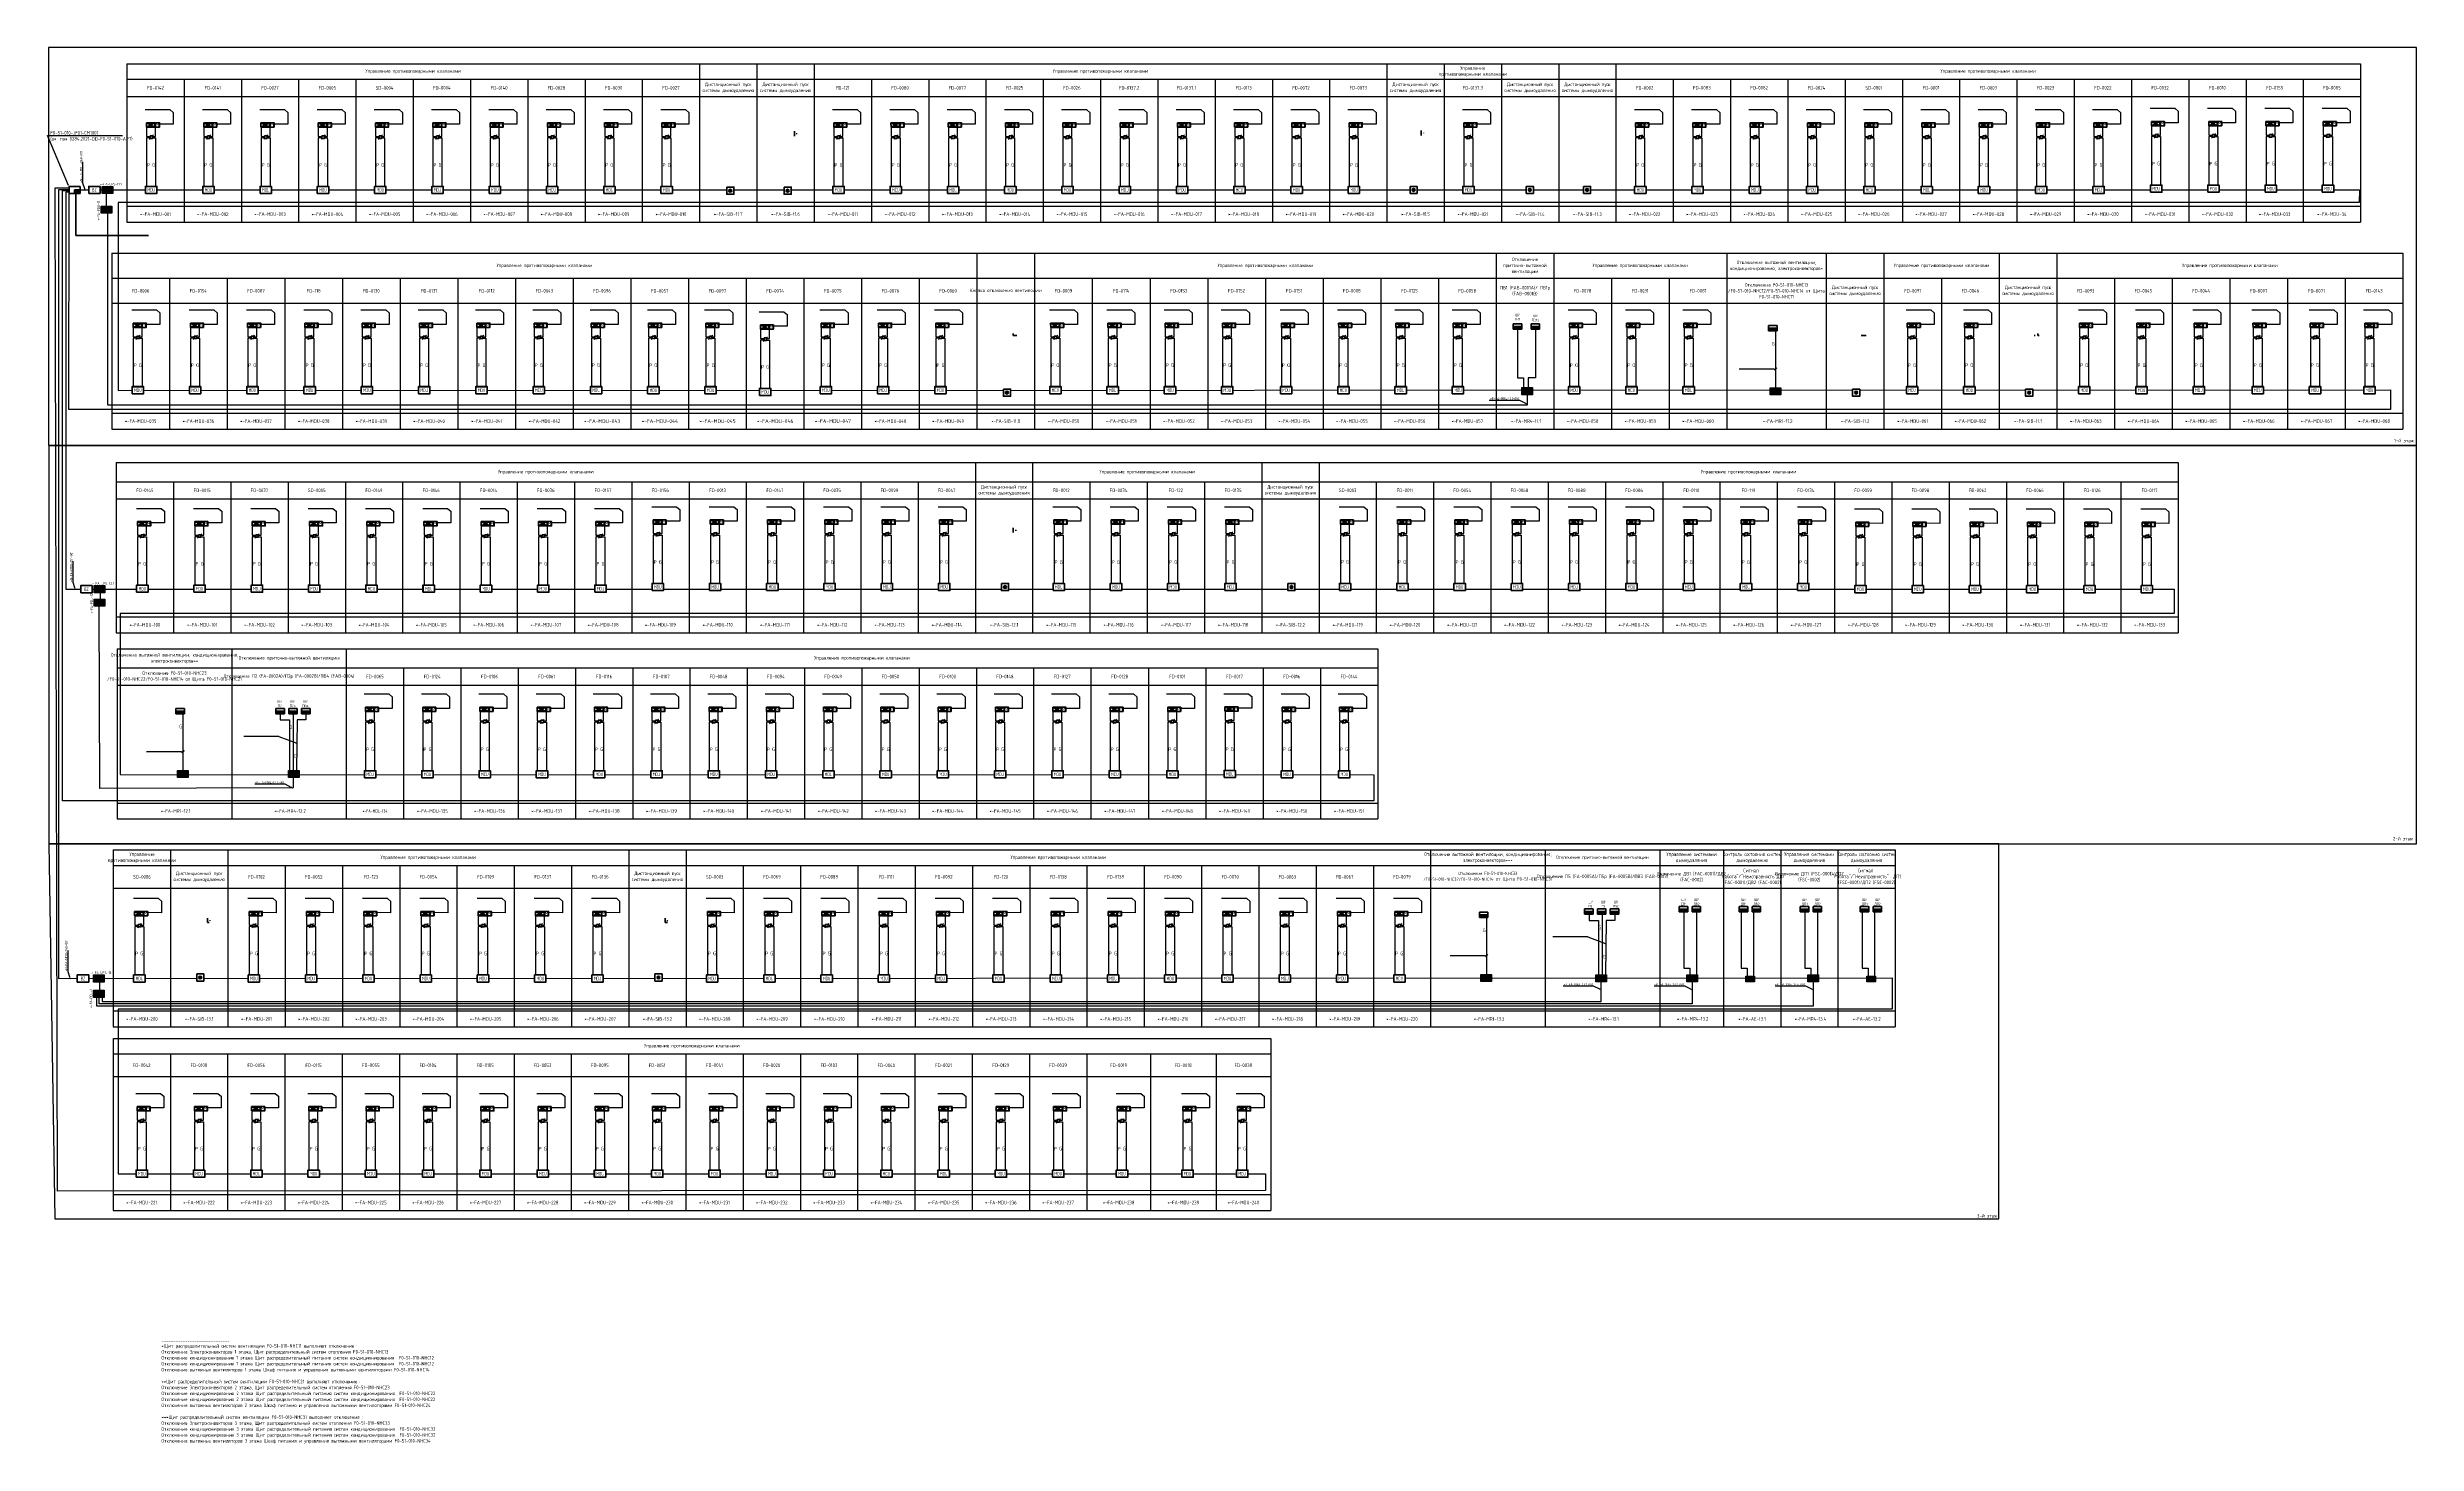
# Model space of a CAD drawing. Header units: millimetres. Extents: x 127230 to 906013, y -355313 to -209225.
# Drawn here: x 203980 to 370338, y -355313 to -257273 of the extents above; entities that cross this region are included whole.
import ezdxf
from ezdxf import colors
from ezdxf.entities.mleader import LeaderData, LeaderLine
from ezdxf.enums import TextEntityAlignment as Align
from ezdxf.math import Vec2, Vec3

# ---------------------------------------------------------------- set-up
doc = ezdxf.new("R2018")
doc.units = ezdxf.units.MM
doc.linetypes.add('Cплошная', pattern=[0])
for name, color, linetype in [('1. ОПС_оборудование', 5, 'Continuous'), ('1.1. SAI_оборудование_текст', 6, 'Continuous'), ('__Оборудование_АППЗ', 5, 'Continuous'), ('__Оборудование_АУПТ', 5, 'Continuous'), ('ПС2', 230, 'Continuous')]:
    doc.layers.add(name, color=color, linetype=linetype)
for name, color, linetype, lineweight in [('14', 250, 'Continuous', 0), ('GM_кабель_СПС', 6, 'Continuous', 25), ('GM_текст', 250, 'Continuous', 9), ('АО Извещатели ПС', 1, 'Continuous', 50), ('АО ПС', 1, 'Continuous', 50), ('АТ_ПС_ИП_025', 1, 'Continuous', 25), ('АТ_ПС_ППКП_025', 5, 'Continuous', 25), ('АТ_ПС_Текст_025', 7, 'Continuous', 25), ('АТ_ПС_Трасса_100', 1, 'Continuous', 100), ('СПДС_Размерная линия', 150, 'Continuous', 15)]:
    doc.layers.add(name, color=color, linetype=linetype, lineweight=lineweight)
doc.styles.add('GLE_OASR_TextStyle', font='GOST2304A.ttf')
doc.styles.add('GOST type A', font='gost_0.ttf', dxfattribs={"width": 1.001, "height": 2.5})
doc.styles.add('SAI', font='gost_0.ttf')
doc.styles.get("Standard").update_dxf_attribs({"font": 'gost_0.ttf'})
doc.styles.add('ГОСТ 2.304', font='CS_Gost2304.shx', dxfattribs={"width": 0.8})
doc.styles.add('Гост L', font='gost_0.ttf')
doc.styles.add('Текст Т', font='isocpeur.ttf')

# ---------------------------------------------------------------- blocks, each defined once
blk = doc.blocks.new('*U53')
at = {"color": 0, "lineweight": 30, "width": 1.001, "flags": 104}
blk.add_attdef('ТЕКСТ1', text='', height=2.5, dxfattribs=at).set_placement((0.5, 3.3), align=Align.TOP_LEFT)
at = {"color": 0, "lineweight": 0}
blk.add_wipeout([(0, 4.3), (16, 4.3), (16, 0), (0, 0)], dxfattribs=at)
blk = doc.blocks.new('*U54')
at = {"color": 0, "lineweight": 30, "width": 1.001, "flags": 104}
blk.add_attdef('ТЕКСТ1', text='', height=2.5, dxfattribs=at).set_placement((0.5, 3.3), align=Align.TOP_LEFT)
at = {"color": 0, "lineweight": 0}
blk.add_wipeout([(0, 4.3), (21.1, 4.3), (21.1, 0), (0, 0)], dxfattribs=at)
blk = doc.blocks.new('*U49')
at = {"linetype": 'Continuous', "lineweight": 25}
blk.add_wipeout([(-1.5, -1.5), (-1.5, 1.5), (1.5, 1.5), (1.5, -1.5)], dxfattribs=at)
at = {"color": 0, "linetype": 'Continuous', "lineweight": -2}
for p, q in [((1.5, 1.5), (2.6, 2.6)), ((-1.5, -1.5), (-2.6, -2.6))]:
    blk.add_line(p, q, dxfattribs=at)
blk.add_lwpolyline([(-1.5, 1.5), (1.5, 1.5), (1.5, -1.5), (-1.5, -1.5)], close=True, dxfattribs=at)
blk = doc.blocks.new('*U52')
at = {"linetype": 'Continuous', "lineweight": -2}
h = blk.add_hatch(color=0, dxfattribs=at)
h.dxf.hatch_style = 1
h.paths.add_polyline_path([(-6, 3), (-3, 1.5), (0, 3)])
h.paths.add_polyline_path([(-3, 1.5), (-6, 0), (0, 0), (0, 0)])
at = {"color": 0, "linetype": 'Continuous', "lineweight": -2}
for p, q in [((-6, 0), (-6, 3)), ((0, 3), (-6, 3)), ((-6, 3), (0, 0)), ((-6, 0), (0, 3)), ((0, 0), (0, 3)), ((0, 1.5), (0.2, 1.5)), ((-6, 0), (0, 0))]:
    blk.add_line(p, q, dxfattribs=at)
blk.add_lwpolyline([(0.2, 3), (3.2, 3), (3.2, 0), (0.2, 0)], close=True, dxfattribs=at)
at = {"color": 0, "linetype": 'Continuous', "lineweight": -2, "style": 'GLE_OASR_TextStyle'}
blk.add_text('М', height=2.5, dxfattribs=at).set_placement((1.7, 1.5), align=Align.MIDDLE_CENTER)
blk = doc.blocks.new('*U51')
at = {"color": 0, "linetype": 'Continuous', "lineweight": -2}
blk.add_lwpolyline([(-8, 0), (0, 0), (0, 5), (-8, 5)], close=True, dxfattribs=at)
at = {"color": 0, "linetype": 'Continuous', "lineweight": -2, "style": 'ГОСТ 2.304', "width": 0.8, "flags": 4}
blk.add_attdef('НАДПИСЬ', text='', height=2.5, dxfattribs=at).set_placement((-4, 2.5), align=Align.MIDDLE_CENTER)
blk = doc.blocks.new('*U50')
at = {"color": 0, "lineweight": 0}
blk.add_wipeout([(-2.1, 6.1), (-19.7, 6.1), (-19.7, 1.8), (-2.1, 1.8)], dxfattribs=at)
at = {"color": 0, "linetype": 'Cплошная', "lineweight": 25}
for q in [(-19.7, 1.8), (0, 0)]:
    blk.add_line((-2.1, 1.8), q, dxfattribs=at)
at = {"color": 0, "lineweight": 30, "flags": 104}
blk.add_attdef('ТЕКСТ1', text='', height=2.5, dxfattribs=at).set_placement((-3, 5.1), align=Align.TOP_RIGHT)
blk = doc.blocks.new('*U56')
at = {"linetype": 'Continuous', "lineweight": -2}
h = blk.add_hatch(dxfattribs=at)
h.set_pattern_fill('ANGLE', color=0)
h.set_pattern_definition([(0, (7.841, 39.882), (0, 6.985), [5.08, -1.905]), (90, (7.841, 39.882), (-6.985, 4e-16), [5.08, -1.905])])
h.paths.add_polyline_path([(3.4, 42.5, 1), (6.9, 42.5, 1)])
h = blk.add_hatch()
h.set_pattern_fill('ANGLE', color=0)
h.set_pattern_definition([(0, (2.6406, 39.934), (0, 6.985), [5.08, -1.905]), (90, (2.6406, 39.934), (-6.985, 4e-16), [5.08, -1.905])])
h.paths.add_polyline_path([(6.3, 42.9), (6.3, 42.4), (7.6, 42.4)])
h.paths.add_polyline_path([(7.6, 42.4), (6.3, 42.4), (6.3, 42)])
at = {"linetype": 'Cплошная'}
blk.add_wipeout([(-2.5, 5), (-2.5, 0), (2.5, 0), (2.5, 5)], dxfattribs=at)
at = {"linetype": 'ByBlock', "lineweight": -2}
h = blk.add_hatch(color=0, dxfattribs=at)
h.dxf.hatch_style = 1
h.paths.add_polyline_path([(-1, 2.5, 1), (1, 2.5, 1)])
h.paths.add_polyline_path([(0.5, 2.5, -1), (-0.5, 2.5, -1)], flags=16)
at = {"color": 0, "linetype": 'ByBlock', "lineweight": -2}
blk.add_lwpolyline([(-2.5, 5), (2.5, 5), (2.5, 0), (-2.5, 0)], close=True, dxfattribs=at)
for radius in [1, 0.5]:
    blk.add_circle((0, 2.5), radius, dxfattribs=at)
blk = doc.blocks.new('*U33')
at = {"lineweight": 5, "true_color": 0xffffff}
h = blk.add_hatch(color=7, dxfattribs=at)
h.dxf.hatch_style = 1
h.paths.add_polyline_path([(15, 10), (15, 0), (0, 0), (0, 10)])
blk.add_lwpolyline([(15, 10), (15, 0), (0, 0), (0, 10)], close=True)
at = {"char_height": 8, "attachment_point": 1, "style": 'SAI'}
for s, insert in [('+', (2.6, 9.9)), ('-', (8.1, 10.3))]:
    blk.add_mtext_dynamic_manual_height_columns(s, width=12.326, gutter_width=25, heights=[0], dxfattribs=dict(at, insert=insert))
at = {"layer": '1.1. SAI_оборудование_текст', "style": 'SAI', "flags": 8}
blk.add_attdef('NAME_ИБП', (0, 11.6), '', height=4, dxfattribs=at)
blk = doc.blocks.new('*U32')
at = {"true_color": 0xffffff, "transparency": 33554687}
h = blk.add_hatch(color=7, dxfattribs=at)
h.dxf.hatch_style = 1
h.paths.add_polyline_path([(15, 10), (15, 0), (0, 0), (0, 10)])
blk.add_lwpolyline([(15, 10), (15, 0), (0, 0), (0, 10)], close=True)
at = {"insert": (2.9, 7.1), "char_height": 4, "attachment_point": 1, "style": 'Гост L'}
blk.add_mtext_dynamic_manual_height_columns('БЗК', width=9.45, gutter_width=20, heights=[0], dxfattribs=at)
at = {"layer": '1.1. SAI_оборудование_текст', "style": 'SAI', "flags": 8}
blk.add_attdef('NAME_BI', (0, 11.6), '', height=4, dxfattribs=at)
blk = doc.blocks.new('_Dot')
at = {"color": 0, "linetype": 'ByBlock', "lineweight": -2}
blk.add_line((-0.5, 0), (-1, 0), dxfattribs=at)
at = {"color": 0, "linetype": 'ByBlock', "const_width": 0.5}
blk.add_lwpolyline([(-0.25, 0, 1), (0.25, 0, 1)], format="xyb", close=True, dxfattribs=at)
blk = doc.blocks.new('*U89')
at = {"color": 0, "lineweight": 30, "width": 1.001, "flags": 104}
blk.add_attdef('ТЕКСТ1', text='', height=2.5, dxfattribs=at).set_placement((0.5, 3.3), align=Align.TOP_LEFT)
at = {"color": 0, "lineweight": 0}
blk.add_wipeout([(0, 4.3), (51.5, 4.3), (51.5, 0), (0, 0)], dxfattribs=at)
blk = doc.blocks.new('A$C8a5a76a5')
at = {"color": 18, "true_color": 0x000000}
blk.add_wipeout([(0, 500), (800, 500), (800, 250), (0, 250)], dxfattribs=at).dxf.layer = 'АО Извещатели ПС'
at = {"layer": 'АО ПС', "ltscale": 30, "true_color": 0x000000}
h = blk.add_hatch(color=18, dxfattribs=at)
h.dxf.hatch_style = 1
h.paths.add_polyline_path([(800, 250), (0, 250), (0, 0), (800, 0)])
at = {"color": 18, "lineweight": 35, "true_color": 0x000000}
blk.add_line((0, 250), (800, 250), dxfattribs=at)
at = {"layer": 'АО ПС', "color": 18, "ltscale": 30, "true_color": 0x000000}
for p, q in [((0, 0), (0, 500)), ((0, 500), (800, 500)), ((800, 500), (800, 0)), ((800, 0), (0, 0))]:
    blk.add_line(p, q, dxfattribs=at)
blk = doc.blocks.new('*U78')
at = {"true_color": 0xffffff, "transparency": 33554687}
h = blk.add_hatch(color=7, dxfattribs=at)
h.dxf.hatch_style = 1
h.paths.add_polyline_path([(15, 10), (15, 0), (0, 0), (0, 10)])
blk.add_hatch(color=256).paths.add_polyline_path([(0, 5), (0, 0), (7.5, 0), (7.5, 5)])
for points in [[(15, 10), (15, 0), (0, 0), (0, 10)], [(0, 5), (7.5, 5), (7.5, 0), (0, 0)]]:
    blk.add_lwpolyline(points, close=True)
for points in [[(8.1, 2.5), (10.1, 2.5), (12.2, 4.6)], [(14.2, 2.5), (12.2, 2.5), (12.2, 2.5)]]:
    blk.add_lwpolyline(points)
at = {"insert": (9.5, 9.2), "char_height": 3.2, "attachment_point": 1}
blk.add_mtext_dynamic_manual_height_columns('4К', width=4.866, gutter_width=20, heights=[0], dxfattribs=at)
at = {"layer": '1.1. SAI_оборудование_текст', "style": 'SAI', "flags": 8}
blk.add_attdef('NAME_ППКОП', (0, 11.6), '', height=4, dxfattribs=at)
blk = doc.blocks.new('*T75')
at = {"color": 7, "linetype": 'ByBlock', "transparency": 16777216}
for p, q in [((0, 0), (125123, 0)), ((4022, 0), (4022, -12425)), ((8043, 0), (8043, -12425)), ((36195, 0), (36195, -12425)), ((40217, 0), (40217, -12425)), ((92498, 0), (92498, -12425)), ((100542, 0), (100542, -12425)), ((108585, 0), (108585, -12425)), ((113058, 0), (113058, -12425)), ((117080, 0), (117080, -12425)), ((121102, 0), (121102, -12425)), ((125123, 0), (125123, -12425)), ((0, -1085), (125123, -1085)), ((12065, -1085), (12065, -12425)), ((16087, -1085), (16087, -12425)), ((20108, -1085), (20108, -12425)), ((24130, -1085), (24130, -12425)), ((28152, -1085), (28152, -12425)), ((32173, -1085), (32173, -12425)), ((44238, -1085), (44238, -12425)), ((48260, -1085), (48260, -12425)), ((52282, -1085), (52282, -12425)), ((56303, -1085), (56303, -12425)), ((60325, -1085), (60325, -12425)), ((64347, -1085), (64347, -12425)), ((68368, -1085), (68368, -12425)), ((72390, -1085), (72390, -12425)), ((76412, -1085), (76412, -12425)), ((80433, -1085), (80433, -12425)), ((84455, -1085), (84455, -12425)), ((88477, -1085), (88477, -12425)), ((0, -2686), (125123, -2686)), ((0, -2686), (0, -11307)), ((0, -11307), (125123, -11307)), ((0, -12425), (125123, -12425))]:
    blk.add_line(p, q, dxfattribs=at)
at = {"color": 0, "linetype": 'ByBlock', "lineweight": -2, "transparency": 16777216}
for p, q in [((0, 0), (0, -2686)), ((0, -11307), (0, -12425))]:
    blk.add_line(p, q, dxfattribs=at)
at = {"color": 7, "transparency": 16777216, "char_height": 250, "attachment_point": 5, "style": 'GLE_OASR_TextStyle'}
for s, insert, width in [('Управление противопожарными клапанами', (2011, -542), 4020.47), ('{\\fGOST 2.304 type A|b0|i0|c204|p34;\\C256;Дистанционный пуск \\Pсистемы дымоудаления}', (6032, -1885), 4020.47), ('Управление противопожарными клапанами', (22119, -542), 28150.47), ('{\\fGOST 2.304 type A|b0|i0|c204|p34;\\C256;Дистанционный пуск \\Pсистемы дымоудаления}', (38206, -1885), 4020.47), ('{\\H0.91667x;\\C256;Отключение F0-51-010-NHC33^J/F0-51-010-NHC32/F0-51-010-NHC14\\fISOCPEUR|b0|i0|c204|p34;\\H1.09091x;\\C7; \\fGOST 2.304 type A|b0|i0|c204|p34;от Щита F0-51-010-NHC31}', (96520, -1885), 8042.13), ('{\\fGOST 2.304 type A|b0|i0|c204|p34;\\C256;Отключение вытяжной вентиляции\\fGOST 2.304 type A|b0|i0|c0|p34;, \\fGOST 2.304 type A|b0|i0|c204|p34;кондиционирования\\fGOST 2.304 type A|b0|i0|c0|p34;, \\fGOST 2.304 type A|b0|i0|c204|p34;электроконвекторов\\fGOST type A|b0|i0|c204|p34;\\W1.001;***}', (96520, -542), 8042.13), ('{\\fGOST 2.304 type A|b0|i0|c204|p34;\\H0.91667x;\\C256;Отключение приточно-вытяжной вентиляции}', (104563, -542), 8042.13), ('Включение ДВ1 (FAC-0001)/ДВ2 (FAC-0002)', (110822, -1885), 4472.13), ('Управление системами дымоудаления', (110822, -542), 4472.13), ('Сигнал  "Работа"/"Неисправность"ДВ1 (FAC-0001)/ДВ2 (FAC-0002)', (115069, -1885), 4020.47), ('Контроль состояния систем дымоудаления', (115069, -542), 4020.47), ('Включение ДП1 (FSC-0001)/ДП2 (FSC-0002)', (119091, -1885), 4020.47), ('Управление системами дымоудаления', (119091, -542), 4020.47), ('Сигнал  "Работа"/"Неисправность"  ДП1 (FSC-0001)/ДП2 (FSC-0002)', (123113, -1885), 4020.47), ('Контроль состояния систем дымоудаления', (123113, -542), 4020.47), ('SD-0006', (2011, -1885), 4020.47), ('FD-0102', (10054, -1885), 4020.47), ('FD-0052', (14076, -1885), 4020.47), ('FD-123', (18097, -1885), 4020.47), ('FD-0054', (22119, -1885), 4020.47), ('FD-0137', (30162, -1885), 4020.47), ('FD-0136', (34184, -1885), 4020.47), ('SD-0003', (42227, -1885), 4020.47), ('FD-0069', (46249, -1885), 4020.47), ('FD-0089', (50271, -1885), 4020.47), ('FD-0111', (54292, -1885), 4020.47), ('FD-0092', (58314, -1885), 4020.47), ('FD-120', (62336, -1885), 4020.47), ('FD-0138', (66357, -1885), 4020.47), ('FD-0090', (74401, -1885), 4020.47), ('FD-0070', (78422, -1885), 4020.47), ('FD-0063', (82444, -1885), 4020.47), ('FD-0067', (86466, -1885), 4020.47), ('FD-0079', (90488, -1885), 4020.47), ('Отключение П5 (FA-0005A)/П5р (FA-0005В)/ПВ3 (FAB-0003)', (104563, -1885), 8042.13), ('*-FA-MDU-200', (2011, -11866), 4020.47), ('*-FA-MDU-201', (10054, -11866), 4020.47), ('*-FA-MDU-202', (14076, -11866), 4020.47), ('*-FA-MDU-203', (18097, -11866), 4020.47), ('*-FA-MDU-204', (22119, -11866), 4020.47), ('*-FA-MDU-205', (26141, -11866), 4020.47), ('*-FA-MDU-206', (30162, -11866), 4020.47), ('*-FA-SIB-13.2', (38206, -11866), 4020.47), ('*-FA-MDU-208', (42227, -11866), 4020.47), ('*-FA-MDU-209', (46249, -11866), 4020.47), ('*-FA-MDU-210', (50271, -11866), 4020.47), ('*-FA-MDU-211', (54292, -11866), 4020.47), ('*-FA-MDU-212', (58314, -11866), 4020.47), ('*-FA-MDU-213', (62336, -11866), 4020.47), ('*-FA-MDU-214', (66357, -11866), 4020.47), ('*-FA-MDU-215', (70379, -11866), 4020.47), ('*-FA-MDU-216', (74401, -11866), 4020.47), ('*-FA-MDU-217', (78422, -11866), 4020.47), ('*-FA-MDU-218', (82444, -11866), 4020.47), ('*-FA-MDU-219', (86466, -11866), 4020.47), ('*-FA-MDU-220', (90488, -11866), 4020.47), (' *-FA-MR1-13.3', (96520, -11866), 8042.13), (' *-FA-MR4-13.1', (104563, -11866), 8042.13), (' *-FA-MR4-13.2', (110822, -11866), 4472.13), ('*-FA-{\\C0;AE}-13.1', (115069, -11866), 4020.47), (' *-FA-MR4-13.4', (119091, -11866), 4020.47), ('*-FA-{\\C0;AE}-13.2', (123113, -11866), 4020.47)]:
    blk.add_mtext(s, dxfattribs=dict(at, insert=insert, width=width))
at = {"color": 7, "transparency": 16777216, "char_height": 250, "attachment_point": 5}
for s, insert, width in [('Управление противопожарными клапанами', (66357, -542), 52280.47), ('*-FA-SIB-13.1', (6032, -11866), 4020.47), ('*-FA-MDU-207', (34184, -11866), 4020.47)]:
    blk.add_mtext(s, dxfattribs=dict(at, insert=insert, width=width))
at = {"transparency": 16777216, "char_height": 250, "width": 4020.47, "attachment_point": 5}
for s, insert in [('FD-0109', (26141, -1885)), ('FD-0139', (70379, -1885))]:
    blk.add_mtext(s, dxfattribs=dict(at, insert=insert))
blk = doc.blocks.new('*U76')
at = {"true_color": 0xffffff}
h = blk.add_hatch(color=7, dxfattribs=at)
h.dxf.hatch_style = 1
h.paths.add_polyline_path([(15, 0), (15, 10), (0, 10), (0, 0)])
blk.add_lwpolyline([(15, 10), (15, 0), (0, 0), (0, 10)], close=True)
at = {"insert": (2.2, 7.4), "char_height": 5, "attachment_point": 1, "style": 'SAI'}
blk.add_mtext_dynamic_manual_height_columns('АМ4', width=5, gutter_width=25, heights=[0], dxfattribs=at)
at = {"layer": '1.1. SAI_оборудование_текст', "style": 'SAI'}
blk.add_attdef('NAME_C2000-АР', (-6.1, 12.2), '', height=4, dxfattribs=at)
blk = doc.blocks.new('*U73')
at = {"color": 0, "linetype": 'Cплошная', "lineweight": 25}
blk.add_line((0, 0), (12.8, -4.8), dxfattribs=at)
at = {"color": 0, "lineweight": 30, "width": 1.001, "flags": 104}
blk.add_attdef('ТЕКСТ1', text='', height=2.5, dxfattribs=at).set_placement((-0.5, 3.3), align=Align.TOP_RIGHT)
at = {"color": 0, "lineweight": 0}
blk.add_wipeout([(0, 4.3), (-24.5, 4.3), (-24.5, 0), (0, 0)], dxfattribs=at)
at = {"color": 0, "linetype": 'Cплошная', "lineweight": 25}
blk.add_line((0, 0), (-24.5, 0), dxfattribs=at)
blk = doc.blocks.new('*U77')
at = {"color": 0, "linetype": 'Cплошная', "lineweight": 25}
blk.add_line((0, 0), (1, 0), dxfattribs=at)
at = {"color": 0, "lineweight": 30, "width": 1.001, "flags": 104}
blk.add_attdef('ТЕКСТ1', text='', height=2.5, dxfattribs=at).set_placement((-0.5, 3.3), align=Align.TOP_RIGHT)
at = {"color": 0, "lineweight": 0}
blk.add_wipeout([(0, 4.3), (-24.5, 4.3), (-24.5, 0), (0, 0)], dxfattribs=at)
at = {"color": 0, "linetype": 'Cплошная', "lineweight": 25}
blk.add_line((0, 0), (-24.5, 0), dxfattribs=at)
blk = doc.blocks.new('*U79')
at = {"true_color": 0xffffff, "transparency": 33554687}
h = blk.add_hatch(color=7, dxfattribs=at)
h.dxf.hatch_style = 1
h.paths.add_polyline_path([(15, 10), (15, 0), (0, 0), (0, 10)])
blk.add_hatch(color=256).paths.add_polyline_path([(0, 5), (0, 0), (7.5, 0), (7.5, 5)])
for points in [[(15, 10), (15, 0), (0, 0), (0, 10)], [(0, 5), (7.5, 5), (7.5, 0), (0, 0)]]:
    blk.add_lwpolyline(points, close=True)
for points in [[(8.1, 2.5), (10.1, 2.5), (12.2, 4.6)], [(14.2, 2.5), (12.2, 2.5), (12.2, 2.5)]]:
    blk.add_lwpolyline(points)
at = {"insert": (5.3, 9.2), "char_height": 3.2, "attachment_point": 1}
blk.add_mtext_dynamic_manual_height_columns('РМ-1С', width=4.866, gutter_width=20, heights=[0], dxfattribs=at)
at = {"layer": '1.1. SAI_оборудование_текст', "style": 'SAI', "flags": 8}
blk.add_attdef('NAME_ППКОП', (0, 11.6), '', height=4, dxfattribs=at)
blk = doc.blocks.new('*T82')
at = {"color": 7, "linetype": 'ByBlock', "transparency": 16777216}
for p, q in [((0, 0), (81285, 0)), ((0, 0), (0, -1085)), ((81285, 0), (81285, -12086)), ((0, -1085), (81285, -1085)), ((4022, -1085), (4022, -12086)), ((8043, -1085), (8043, -12086)), ((12065, -1085), (12065, -12086)), ((16087, -1085), (16087, -12086)), ((20108, -1085), (20108, -12086)), ((24130, -1085), (24130, -12086)), ((28152, -1085), (28152, -12086)), ((32173, -1085), (32173, -12086)), ((36195, -1085), (36195, -12086)), ((40217, -1085), (40217, -12086)), ((44238, -1085), (44238, -12086)), ((48260, -1085), (48260, -12086)), ((52282, -1085), (52282, -12086)), ((56303, -1085), (56303, -12086)), ((60325, -1085), (60325, -12086)), ((64347, -1085), (64347, -12086)), ((68368, -1085), (68368, -12086)), ((72845, -1085), (72845, -12086)), ((77445, -1085), (77445, -12086)), ((0, -2686), (81285, -2686)), ((0, -2686), (0, -10968)), ((0, -10968), (81285, -10968)), ((0, -12086), (81285, -12086))]:
    blk.add_line(p, q, dxfattribs=at)
at = {"color": 0, "linetype": 'ByBlock', "lineweight": -2, "transparency": 16777216}
for p, q in [((0, -1085), (0, -2686)), ((0, -10968), (0, -12086))]:
    blk.add_line(p, q, dxfattribs=at)
at = {"color": 7, "transparency": 16777216, "char_height": 250, "attachment_point": 5}
for s, insert, width in [('Управление противопожарными клапанами', (40643, -542), 81283.8), ('FD-0095', (34184, -1885), 4020.47), ('FD-0020', (46249, -1885), 4020.47), ('FD-0103', (50271, -1885), 4020.47), ('FD-0019', (70607, -1885), 4475.47), ('*-FA-MDU-222', (6032, -11527), 4020.47)]:
    blk.add_mtext(s, dxfattribs=dict(at, insert=insert, width=width))
at = {"color": 7, "transparency": 16777216, "char_height": 250, "attachment_point": 5, "style": 'GLE_OASR_TextStyle'}
for s, insert, width in [('FD-0042', (2011, -1885), 4020.47), ('FD-0108', (6032, -1885), 4020.47), ('FD-0056', (10054, -1885), 4020.47), ('FD-0115', (14076, -1885), 4020.47), ('FD-0055', (18097, -1885), 4020.47), ('FD-0104', (22119, -1885), 4020.47), ('FD-0105', (26141, -1885), 4020.47), ('FD-0053', (30162, -1885), 4020.47), ('FD-0051', (38206, -1885), 4020.47), ('FD-0041', (42227, -1885), 4020.47), ('FD-0040', (54292, -1885), 4020.47), ('FD-0021', (58314, -1885), 4020.47), ('FD-0129', (62336, -1885), 4020.47), ('FD-0039', (66357, -1885), 4020.47), ('FD-0018', (75145, -1885), 4598.8), ('FD-0038', (79365, -1885), 3838.8), ('*-FA-MDU-221', (2011, -11527), 4020.47), ('*-FA-MDU-223', (10054, -11527), 4020.47), ('*-FA-MDU-224', (14076, -11527), 4020.47), ('*-FA-MDU-225', (18097, -11527), 4020.47), ('*-FA-MDU-226', (22119, -11527), 4020.47), ('*-FA-MDU-227', (26141, -11527), 4020.47), ('*-FA-MDU-228', (30162, -11527), 4020.47), ('*-FA-MDU-229', (34184, -11527), 4020.47), ('*-FA-MDU-230', (38206, -11527), 4020.47), ('*-FA-MDU-231', (42227, -11527), 4020.47), ('*-FA-MDU-232', (46249, -11527), 4020.47), ('*-FA-MDU-233', (50271, -11527), 4020.47), ('*-FA-MDU-234', (54292, -11527), 4020.47), ('*-FA-MDU-235', (58314, -11527), 4020.47), ('*-FA-MDU-236', (62336, -11527), 4020.47), ('*-FA-MDU-237', (66357, -11527), 4020.47), ('*-FA-MDU-238', (70607, -11527), 4475.47), ('*-FA-MDU-239', (75145, -11527), 4598.8), ('*-FA-MDU-240', (79365, -11527), 3838.8)]:
    blk.add_mtext(s, dxfattribs=dict(at, insert=insert, width=width))
blk = doc.blocks.new('*T83')
at = {"color": 7, "linetype": 'ByBlock', "transparency": 16777216}
for p, q in [((0, 0), (156845, 0)), ((0, 0), (0, -11120)), ((40217, 0), (40217, -11120)), ((44238, 0), (44238, -11120)), ((48260, 0), (48260, -11120)), ((88477, 0), (88477, -11120)), ((92498, 0), (92498, -11120)), ((96520, 0), (96520, -11120)), ((100542, 0), (100542, -11120)), ((104563, 0), (104563, -11120)), ((156845, 0), (156845, -11120)), ((0, -1085), (4022, -1085)), ((4022, -1085), (4022, -11120)), ((8043, -1085), (8043, -11120)), ((12065, -1085), (12065, -11120)), ((16087, -1085), (16087, -11120)), ((20108, -1085), (20108, -11120)), ((24130, -1085), (24130, -11120)), ((28152, -1085), (28152, -11120)), ((32173, -1085), (32173, -11120)), ((36195, -1085), (36195, -11120)), ((40217, -1085), (156845, -1085)), ((52282, -1085), (52282, -11120)), ((56303, -1085), (56303, -11120)), ((60325, -1085), (60325, -11120)), ((64347, -1085), (64347, -11120)), ((68368, -1085), (68368, -11120)), ((72390, -1085), (72390, -11120)), ((76412, -1085), (76412, -11120)), ((80433, -1085), (80433, -11120)), ((84455, -1085), (84455, -11120)), ((108585, -1085), (108585, -11120)), ((112607, -1085), (112607, -11120)), ((116628, -1085), (116628, -11120)), ((120650, -1085), (120650, -11120)), ((124672, -1085), (124672, -11120)), ((128693, -1085), (128693, -11120)), ((132715, -1085), (132715, -11120)), ((136737, -1085), (136737, -11120)), ((140758, -1085), (140758, -11120)), ((144780, -1085), (144780, -11120)), ((148802, -1085), (148802, -11120)), ((152823, -1085), (152823, -11120)), ((0, -2294), (156845, -2294)), ((0, -10002), (156845, -10002)), ((0, -11120), (156845, -11120))]:
    blk.add_line(p, q, dxfattribs=at)
at = {"color": 0, "linetype": 'ByBlock', "lineweight": -2, "transparency": 16777216}
blk.add_line((4022, -1085), (40217, -1085), dxfattribs=at)
at = {"color": 7, "transparency": 16777216, "attachment_point": 5}
for s, insert, char_height, width, style in [('FD-0142', (2011, -1689), 250, 4020.47, 'GLE_OASR_TextStyle'), ('FD-0141', (6032, -1689), 250, 4020.47, 'GLE_OASR_TextStyle'), ('FD-0027', (10054, -1689), 250, 4020.47, 'GLE_OASR_TextStyle'), ('FD-0005', (14076, -1689), 250, 4020.47, 'GLE_OASR_TextStyle'), ('Управление противопожарными клапанами', (20108, -542), 250, 40215.47, 'GLE_OASR_TextStyle'), ('SD-0004', (18097, -1689), 250, 4020.47, 'GLE_OASR_TextStyle'), ('FD-0004', (22119, -1689), 250, 4020.47, 'GLE_OASR_TextStyle'), ('FD-0140', (26141, -1689), 250, 4020.47, 'GLE_OASR_TextStyle'), ('FD-0028', (30162, -1689), 250, 4020.47, 'GLE_OASR_TextStyle'), ('FD-0030', (34184, -1689), 250, 4020.47, 'GLE_OASR_TextStyle'), ('FD-0027', (38206, -1689), 250, 4020.47, 'GLE_OASR_TextStyle'), ('Управление противопожарными клапанами', (42227, -542), 0.18, 4020.47, 'Текст Т'), ('Дистанционный пуск ^Jсистемы дымоудаления', (42227, -1689), 250, 4020.47, 'GLE_OASR_TextStyle'), ('Управление противопожарными клапанами', (46249, -542), 0.18, 4020.47, 'Текст Т'), ('Дистанционный пуск ^Jсистемы дымоудаления', (46249, -1689), 250, 4020.47, 'GLE_OASR_TextStyle'), ('FD-121', (50271, -1689), 250, 4020.47, 'GLE_OASR_TextStyle'), ('FD-0080', (54292, -1689), 250, 4020.47, 'GLE_OASR_TextStyle'), ('FD-0077', (58314, -1689), 250, 4020.47, 'GLE_OASR_TextStyle'), ('FD-0025', (62336, -1689), 250, 4020.47, 'GLE_OASR_TextStyle'), ('Управление противопожарными клапанами', (68368, -542), 250, 40215.47, 'GLE_OASR_TextStyle'), ('FD-0026', (66357, -1689), 250, 4020.47, 'GLE_OASR_TextStyle'), ('FD-0137.2', (70379, -1689), 250, 4020.47, 'GLE_OASR_TextStyle'), ('FD-0137.1', (74401, -1689), 250, 4020.47, 'GLE_OASR_TextStyle'), ('FD-0113', (78422, -1689), 250, 4020.47, 'GLE_OASR_TextStyle'), ('FD-0072', (82444, -1689), 250, 4020.47, 'GLE_OASR_TextStyle'), ('FD-0073', (86466, -1689), 250, 4020.47, 'GLE_OASR_TextStyle'), ('Управление противопожарными клапанами', (90488, -542), 0.18, 4020.47, 'Текст Т'), ('Дистанционный пуск ^Jсистемы дымоудаления', (90488, -1689), 250, 4020.47, 'GLE_OASR_TextStyle'), ('Управление противопожарными клапанами', (94509, -542), 250, 4020.47, 'GLE_OASR_TextStyle'), ('FD-0137.3', (94509, -1689), 250, 4020.47, 'GLE_OASR_TextStyle'), ('Управление противопожарными клапанами', (98531, -542), 0.18, 4020.47, 'Текст Т'), ('Дистанционный пуск ^Jсистемы дымоудаления', (98531, -1689), 250, 4020.47, 'GLE_OASR_TextStyle'), ('Управление противопожарными клапанами', (102553, -542), 0.18, 4020.47, 'Текст Т'), ('Дистанционный пуск ^Jсистемы дымоудаления', (102553, -1689), 250, 4020.47, 'GLE_OASR_TextStyle'), ('FD-0002', (106574, -1689), 250, 4020.47, 'GLE_OASR_TextStyle'), ('FD-0083', (110596, -1689), 250, 4020.47, 'GLE_OASR_TextStyle'), ('FD-0082', (114618, -1689), 250, 4020.47, 'GLE_OASR_TextStyle'), ('FD-0024', (118639, -1689), 250, 4020.47, 'GLE_OASR_TextStyle'), ('SD-0001', (122661, -1689), 250, 4020.47, 'GLE_OASR_TextStyle'), ('FD-0001', (126683, -1689), 250, 4020.47, 'GLE_OASR_TextStyle'), ('Управление противопожарными клапанами', (130704, -542), 250, 52280.47, 'GLE_OASR_TextStyle'), ('FD-0003', (130704, -1689), 250, 4020.47, 'GLE_OASR_TextStyle'), ('FD-0023', (134726, -1689), 250, 4020.47, 'GLE_OASR_TextStyle'), ('FD-0022', (138748, -1689), 250, 4020.47, 'GLE_OASR_TextStyle'), ('FD-0032', (142769, -1689), 250, 4020.47, 'GLE_OASR_TextStyle'), ('FD-0010', (146791, -1689), 250, 4020.47, 'GLE_OASR_TextStyle'), ('FD-0155', (150813, -1689), 250, 4020.47, 'GLE_OASR_TextStyle'), ('FD-0085', (154834, -1689), 250, 4020.47, 'GLE_OASR_TextStyle'), ('*-FA-MDU-001', (2011, -10561), 250, 4020.47, 'GLE_OASR_TextStyle'), ('*-FA-MDU-002', (6032, -10561), 250, 4020.47, 'GLE_OASR_TextStyle'), ('*-FA-MDU-003', (10054, -10561), 250, 4020.47, 'GLE_OASR_TextStyle'), ('*-FA-MDU-004', (14076, -10561), 250, 4020.47, 'GLE_OASR_TextStyle'), ('*-FA-MDU-005', (18097, -10561), 250, 4020.47, 'GLE_OASR_TextStyle'), ('*-FA-MDU-006', (22119, -10561), 250, 4020.47, 'GLE_OASR_TextStyle'), ('*-FA-MDU-007', (26141, -10561), 250, 4020.47, 'GLE_OASR_TextStyle'), ('*-FA-MDU-008', (30162, -10561), 250, 4020.47, 'GLE_OASR_TextStyle'), ('*-FA-MDU-009', (34184, -10561), 250, 4020.47, 'GLE_OASR_TextStyle'), ('*-FA-MDU-010', (38206, -10561), 250, 4020.47, 'GLE_OASR_TextStyle'), ('*-FA-SIB-11.7', (42227, -10561), 250, 4020.47, 'GLE_OASR_TextStyle'), ('*-FA-SIB-11.6', (46249, -10561), 250, 4020.47, 'GLE_OASR_TextStyle'), ('*-FA-MDU-011', (50271, -10561), 250, 4020.47, 'GLE_OASR_TextStyle'), ('*-FA-MDU-012', (54292, -10561), 250, 4020.47, 'GLE_OASR_TextStyle'), ('*-FA-MDU-013', (58314, -10561), 250, 4020.47, 'GLE_OASR_TextStyle'), ('*-FA-MDU-014', (62336, -10561), 250, 4020.47, 'GLE_OASR_TextStyle'), ('*-FA-MDU-015', (66357, -10561), 250, 4020.47, 'GLE_OASR_TextStyle'), ('*-FA-MDU-016', (70379, -10561), 250, 4020.47, 'GLE_OASR_TextStyle'), ('*-FA-MDU-017', (74401, -10561), 250, 4020.47, 'GLE_OASR_TextStyle'), ('*-FA-MDU-018', (78422, -10561), 250, 4020.47, 'GLE_OASR_TextStyle'), ('*-FA-MDU-019', (82444, -10561), 250, 4020.47, 'GLE_OASR_TextStyle'), ('*-FA-MDU-020', (86466, -10561), 250, 4020.47, 'GLE_OASR_TextStyle'), ('*-FA-SIB-11.5', (90488, -10561), 250, 4020.47, 'GLE_OASR_TextStyle'), ('*-FA-MDU-021', (94509, -10561), 250, 4020.47, 'GLE_OASR_TextStyle'), ('*-FA-SIB-11.4', (98531, -10561), 250, 4020.47, 'GLE_OASR_TextStyle'), ('*-FA-SIB-11.3', (102553, -10561), 250, 4020.47, 'GLE_OASR_TextStyle'), ('*-FA-MDU-022', (106574, -10561), 250, 4020.47, 'GLE_OASR_TextStyle'), ('*-FA-MDU-023', (110596, -10561), 250, 4020.47, 'GLE_OASR_TextStyle'), ('*-FA-MDU-024', (114618, -10561), 250, 4020.47, 'GLE_OASR_TextStyle'), ('*-FA-MDU-025', (118639, -10561), 250, 4020.47, 'GLE_OASR_TextStyle'), ('*-FA-MDU-026', (122661, -10561), 250, 4020.47, 'GLE_OASR_TextStyle'), ('*-FA-MDU-027', (126683, -10561), 250, 4020.47, 'GLE_OASR_TextStyle'), ('*-FA-MDU-028', (130704, -10561), 250, 4020.47, 'GLE_OASR_TextStyle'), ('*-FA-MDU-029', (134726, -10561), 250, 4020.47, 'GLE_OASR_TextStyle'), ('*-FA-MDU-030', (138748, -10561), 250, 4020.47, 'GLE_OASR_TextStyle'), ('*-FA-MDU-031', (142769, -10561), 250, 4020.47, 'GLE_OASR_TextStyle'), ('*-FA-MDU-032', (146791, -10561), 250, 4020.47, 'GLE_OASR_TextStyle'), ('*-FA-MDU-033', (150813, -10561), 250, 4020.47, 'GLE_OASR_TextStyle'), ('*-FA-MDU-34', (154834, -10561), 250, 4020.47, 'GLE_OASR_TextStyle')]:
    blk.add_mtext(s, dxfattribs=dict(at, insert=insert, char_height=char_height, width=width, style=style))
blk = doc.blocks.new('*T84')
at = {"color": 7, "linetype": 'ByBlock', "transparency": 16777216}
for p, q in [((0, 0), (97200, 0)), ((0, 0), (0, -1753)), ((60750, 0), (60750, -12341)), ((64800, 0), (64800, -12341)), ((97200, 0), (97200, -12341)), ((101250, 0), (101250, -12341)), ((113400, 0), (113400, -12341)), ((120377, 0), (160877, 0)), ((120377, 0), (120377, -12341)), ((124427, 0), (124427, -12341)), ((132527, 0), (132527, -12341)), ((136577, 0), (136577, -12341)), ((160877, 0), (160877, -12341)), ((0, -1753), (160877, -1753)), ((4050, -1753), (4050, -12341)), ((8100, -1753), (8100, -12341)), ((12150, -1753), (12150, -12341)), ((16200, -1753), (16200, -12341)), ((20250, -1753), (20250, -12341)), ((24300, -1753), (24300, -12341)), ((28350, -1753), (28350, -12341)), ((32400, -1753), (32400, -12341)), ((36450, -1753), (36450, -12341)), ((40500, -1753), (40500, -12341)), ((44550, -1753), (44550, -12341)), ((48600, -1753), (48600, -12341)), ((52650, -1753), (52650, -12341)), ((56700, -1753), (56700, -12341)), ((68850, -1753), (68850, -12341)), ((72900, -1753), (72900, -12341)), ((76950, -1753), (76950, -12341)), ((81000, -1753), (81000, -12341)), ((85050, -1753), (85050, -12341)), ((89100, -1753), (89100, -12341)), ((93150, -1753), (93150, -12341)), ((105300, -1753), (105300, -12341)), ((109350, -1753), (109350, -12341)), ((128477, -1753), (128477, -12341)), ((140627, -1753), (140627, -12341)), ((144677, -1753), (144677, -12341)), ((148727, -1753), (148727, -12341)), ((152777, -1753), (152777, -12341)), ((156827, -1753), (156827, -12341)), ((0, -3512), (160877, -3512)), ((0, -3512), (0, -11223)), ((0, -11223), (160877, -11223)), ((0, -12341), (160877, -12341))]:
    blk.add_line(p, q, dxfattribs=at)
at = {"color": 0, "linetype": 'ByBlock', "lineweight": -2, "transparency": 16777216}
for p, q in [((97200, 0), (120377, 0)), ((0, -1753), (0, -3512)), ((0, -11223), (0, -12341))]:
    blk.add_line(p, q, dxfattribs=at)
at = {"transparency": 16777216, "insert": (30375, -877), "char_height": 250, "width": 60748.8, "attachment_point": 5, "style": 'GLE_OASR_TextStyle'}
blk.add_mtext('Управление противопожарными клапанами', dxfattribs=at)
at = {"color": 0, "transparency": 16777216, "char_height": 250, "attachment_point": 5, "style": 'GLE_OASR_TextStyle'}
for s, insert, width in [('{\\C256;Управление противопожарными клапанами}', (81000, -877), 32398.8), ('{\\C7;Управление противопожарными клапанами}', (128477, -877), 8098.8), ('{\\C7;Управление противопожарными клапанами}', (148727, -877), 24298.8)]:
    blk.add_mtext(s, dxfattribs=dict(at, insert=insert, width=width))
at = {"color": 7, "transparency": 16777216, "char_height": 250, "attachment_point": 5}
for s, insert, width, style in [('Отключение приточно-вытяжной вентиляции', (99225, -877), 4048.8, 'GLE_OASR_TextStyle'), ('Управление противопожарными клапанами', (107325, -877), 12148.8, 'GLE_OASR_TextStyle'), ('Отключение вытяжной вентиляции, кондиционирования, электроконвекторов* ', (116888, -877), 6975.56, 'GLE_OASR_TextStyle'), ('FD-0006', (2025, -2632), 4048.8, 'GLE_OASR_TextStyle'), ('FD-0154', (6075, -2632), 4048.8, 'GLE_OASR_TextStyle'), ('FD-0087', (10125, -2632), 4048.8, 'GLE_OASR_TextStyle'), ('FD-118', (14175, -2632), 4048.8, 'GLE_OASR_TextStyle'), ('FD-0130', (18225, -2632), 4048.8, 'GLE_OASR_TextStyle'), ('FD-0131', (22275, -2632), 4048.8, 'GLE_OASR_TextStyle'), ('FD-0112', (26325, -2632), 4048.8, 'GLE_OASR_TextStyle'), ('FD-0043', (30375, -2632), 4048.8, 'GLE_OASR_TextStyle'), ('FD-0096', (34425, -2632), 4048.8, 'GLE_OASR_TextStyle'), ('FD-0057', (38475, -2632), 4048.8, 'GLE_OASR_TextStyle'), ('FD-0097', (42525, -2632), 4048.8, 'GLE_OASR_TextStyle'), ('FD-0074', (46575, -2632), 4048.8, 'GLE_OASR_TextStyle'), ('FD-0075', (50625, -2632), 4048.8, 'GLE_OASR_TextStyle'), ('FD-0076', (54675, -2632), 4048.8, 'GLE_OASR_TextStyle'), ('FD-0060', (58725, -2632), 4048.8, 'GLE_OASR_TextStyle'), ('{\\C256;Кнопка отключения вентиляции}', (62775, -2632), 4048.8, 'GLE_OASR_TextStyle'), ('FD-0009', (66825, -2632), 4048.8, 'GLE_OASR_TextStyle'), ('FD-0114', (70875, -2632), 4048.8, 'GLE_OASR_TextStyle'), ('FD-0153', (74925, -2632), 4048.8, 'GLE_OASR_TextStyle'), ('FD-0152', (78975, -2632), 4048.8, 'GLE_OASR_TextStyle'), ('FD-0151', (83025, -2632), 4048.8, 'GLE_OASR_TextStyle'), ('FD-0008', (87075, -2632), 4048.8, 'GLE_OASR_TextStyle'), ('FD-0125', (91125, -2632), 4048.8, 'GLE_OASR_TextStyle'), ('FD-0058', (95175, -2632), 4048.8, 'GLE_OASR_TextStyle'), ('ПВ1 (FAB-0001A)/ ПВ1р (FAB-0001В)', (99225, -2632), 4048.8, 'GLE_OASR_TextStyle'), ('FD-0078', (103275, -2632), 4048.8, 'GLE_OASR_TextStyle'), ('FD-0031', (107325, -2632), 4048.8, 'GLE_OASR_TextStyle'), ('FD-0081', (111375, -2632), 4048.8, 'GLE_OASR_TextStyle'), ('Отключение F0-51-010-NHC13^J/F0-51-010-NHC12/F0-51-010-NHC14 от Щита ^JF0-51-010-NHC11', (116888, -2632), 6975.56, 'GLE_OASR_TextStyle'), ('Дистанционный пуск ^Jсистемы дымоудаления', (122402, -2632), 4048.8, 'GLE_OASR_TextStyle'), ('FD-0091', (126452, -2632), 4048.8, 'GLE_OASR_TextStyle'), ('FD-0046', (130502, -2632), 4048.8, 'GLE_OASR_TextStyle'), ('Дистанционный пуск ^Jсистемы дымоудаления', (134552, -2632), 4048.8, 'GLE_OASR_TextStyle'), ('FD-0093', (138602, -2632), 4048.8, 'GLE_OASR_TextStyle'), ('FD-0045', (142652, -2632), 4048.8, 'GLE_OASR_TextStyle'), ('FD-0044', (146702, -2632), 4048.8, 'GLE_OASR_TextStyle'), ('FD-0007', (150752, -2632), 4048.8, 'GLE_OASR_TextStyle'), ('FD-0071', (154802, -2632), 4048.8, 'GLE_OASR_TextStyle'), ('FD-0143', (158852, -2632), 4048.8, 'GLE_OASR_TextStyle'), ('*-FA-MDU-035', (2025, -11782), 4048.8, 'GLE_OASR_TextStyle'), ('*-FA-MDU-036', (6075, -11782), 4048.8, 'GLE_OASR_TextStyle'), ('*-FA-MDU-037', (10125, -11782), 4048.8, 'GLE_OASR_TextStyle'), ('*-FA-MDU-038', (14175, -11782), 4048.8, 'GLE_OASR_TextStyle'), ('*-FA-MDU-039', (18225, -11782), 4048.8, 'GLE_OASR_TextStyle'), ('*-FA-MDU-040', (22275, -11782), 4048.8, 'GLE_OASR_TextStyle'), ('*-FA-MDU-041', (26325, -11782), 4048.8, 'GLE_OASR_TextStyle'), ('*-FA-MDU-042', (30375, -11782), 4048.8, 'GLE_OASR_TextStyle'), ('*-FA-MDU-043', (34425, -11782), 4048.8, 'Текст Т'), ('*-FA-MDU-044', (38475, -11782), 4048.8, 'Текст Т'), ('*-FA-MDU-045', (42525, -11782), 4048.8, 'Текст Т'), ('*-FA-MDU-046', (46575, -11782), 4048.8, 'Текст Т'), ('*-FA-MDU-047', (50625, -11782), 4048.8, 'Текст Т'), ('*-FA-MDU-048', (54675, -11782), 4048.8, 'GLE_OASR_TextStyle'), ('*-FA-MDU-049', (58725, -11782), 4048.8, 'GLE_OASR_TextStyle'), ('*-FA-SIB-11.8', (62775, -11782), 4048.8, 'GLE_OASR_TextStyle'), ('*-FA-MDU-050', (66825, -11782), 4048.8, 'GLE_OASR_TextStyle'), ('*-FA-MDU-051', (70875, -11782), 4048.8, 'GLE_OASR_TextStyle'), ('*-FA-MDU-052', (74925, -11782), 4048.8, 'GLE_OASR_TextStyle'), ('*-FA-MDU-053', (78975, -11782), 4048.8, 'GLE_OASR_TextStyle'), ('*-FA-MDU-054', (83025, -11782), 4048.8, 'GLE_OASR_TextStyle'), ('*-FA-MDU-055', (87075, -11782), 4048.8, 'GLE_OASR_TextStyle'), ('*-FA-MDU-056', (91125, -11782), 4048.8, 'GLE_OASR_TextStyle'), ('*-FA-MDU-057', (95175, -11782), 4048.8, 'GLE_OASR_TextStyle'), (' *-FA-MR4-11.1', (99225, -11782), 4048.8, 'GLE_OASR_TextStyle'), ('*-FA-MDU-058', (103275, -11782), 4048.8, 'GLE_OASR_TextStyle'), ('*-FA-MDU-059', (107325, -11782), 4048.8, 'GLE_OASR_TextStyle'), ('*-FA-MDU-060', (111375, -11782), 4048.8, 'GLE_OASR_TextStyle'), (' *-FA-MR1-11.2', (116888, -11782), 6975.56, 'GLE_OASR_TextStyle'), ('*-FA-SIB-11.2', (122402, -11782), 4048.8, 'GLE_OASR_TextStyle'), ('*-FA-MDU-061', (126452, -11782), 4048.8, 'GLE_OASR_TextStyle'), ('*-FA-MDU-062', (130502, -11782), 4048.8, 'GLE_OASR_TextStyle'), ('*-FA-SIB-11.1', (134552, -11782), 4048.8, 'GLE_OASR_TextStyle'), ('*-FA-MDU-063', (138602, -11782), 4048.8, 'GLE_OASR_TextStyle'), ('*-FA-MDU-064', (142652, -11782), 4048.8, 'GLE_OASR_TextStyle'), ('*-FA-MDU-065', (146702, -11782), 4048.8, 'GLE_OASR_TextStyle'), ('*-FA-MDU-066', (150752, -11782), 4048.8, 'GLE_OASR_TextStyle'), ('*-FA-MDU-067', (154802, -11782), 4048.8, 'GLE_OASR_TextStyle'), ('*-FA-MDU-068', (158852, -11782), 4048.8, 'GLE_OASR_TextStyle')]:
    blk.add_mtext(s, dxfattribs=dict(at, insert=insert, width=width, style=style))
blk = doc.blocks.new('*T86')
at = {"color": 7, "linetype": 'ByBlock', "transparency": 16777216}
for p, q in [((0, 0), (84455, 0)), ((0, 0), (0, -1346)), ((60325, 0), (60325, -11956)), ((64347, 0), (64347, -11956)), ((80433, 0), (80433, -11956)), ((84455, 0), (84455, -11956)), ((144780, 0), (144780, -11956)), ((0, -1346), (144780, -1346)), ((4022, -1346), (4022, -11956)), ((8043, -1346), (8043, -11956)), ((12065, -1346), (12065, -11956)), ((16087, -1346), (16087, -11956)), ((20108, -1346), (20108, -11956)), ((24130, -1346), (24130, -11956)), ((28152, -1346), (28152, -11956)), ((32173, -1346), (32173, -11956)), ((36195, -1346), (36195, -11956)), ((40217, -1346), (40217, -11956)), ((44238, -1346), (44238, -11956)), ((48260, -1346), (48260, -11956)), ((52282, -1346), (52282, -11956)), ((56303, -1346), (56303, -11956)), ((68368, -1346), (68368, -11956)), ((72390, -1346), (72390, -11956)), ((76412, -1346), (76412, -11956)), ((88477, -1346), (88477, -11956)), ((92498, -1346), (92498, -11956)), ((96520, -1346), (96520, -11956)), ((100542, -1346), (100542, -11956)), ((104563, -1346), (104563, -11956)), ((108585, -1346), (108585, -11956)), ((112607, -1346), (112607, -11956)), ((116628, -1346), (116628, -11956)), ((120650, -1346), (120650, -11956)), ((124672, -1346), (124672, -11956)), ((128693, -1346), (128693, -11956)), ((132715, -1346), (132715, -11956)), ((136737, -1346), (136737, -11956)), ((140758, -1346), (140758, -11956)), ((0, -2556), (144780, -2556)), ((0, -2556), (0, -11956)), ((0, -10838), (144780, -10838)), ((0, -11956), (144780, -11956))]:
    blk.add_line(p, q, dxfattribs=at)
at = {"color": 0, "linetype": 'ByBlock', "lineweight": -2, "transparency": 16777216}
for p, q in [((84455, 0), (144780, 0)), ((0, -1346), (0, -2556))]:
    blk.add_line(p, q, dxfattribs=at)
at = {"color": 7, "transparency": 16777216, "char_height": 250, "attachment_point": 5, "style": 'GLE_OASR_TextStyle'}
for s, insert, width in [('Управление противопожарными клапанами', (30162, -673), 60323.8), ('Дистанционный пуск ^Jсистемы дымоудаления', (62336, -1951), 4020.47), ('{\\C7;Управление противопожарными клапанами}', (72390, -673), 16085.47), ('Дистанционный пуск ^Jсистемы дымоудаления', (82444, -1951), 4020.47), ('Управление противопожарными клапанами', (114618, -673), 60323.8), ('FD-0145', (2011, -1951), 4020.47), ('FD-0015', (6032, -1951), 4020.47), ('FD-0037', (10054, -1951), 4020.47), ('SD-0005', (14076, -1951), 4020.47), ('FD-0149', (18097, -1951), 4020.47), ('FD-0146', (22119, -1951), 4020.47), ('FD-0014', (26141, -1951), 4020.47), ('FD-0036', (30162, -1951), 4020.47), ('FD-0157', (34184, -1951), 4020.47), ('FD-0156', (38206, -1951), 4020.47), ('FD-0013', (42227, -1951), 4020.47), ('FD-0147', (46249, -1951), 4020.47), ('FD-0035', (50271, -1951), 4020.47), ('FD-0099', (54292, -1951), 4020.47), ('FD-0047', (58314, -1951), 4020.47), ('FD-0012', (66357, -1951), 4020.47), ('FD-0034', (70379, -1951), 4020.47), ('FD-122', (74401, -1951), 4020.47), ('FD-0135', (78422, -1951), 4020.47), ('SD-0003', (86466, -1951), 4020.47), ('FD-0011', (90488, -1951), 4020.47), ('FD-0054', (94509, -1951), 4020.47), ('FD-0068', (98531, -1951), 4020.47), ('FD-0088', (102553, -1951), 4020.47), ('FD-0086', (106574, -1951), 4020.47), ('FD-0110', (110596, -1951), 4020.47), ('FD-119', (114618, -1951), 4020.47), ('FD-0134', (118639, -1951), 4020.47), ('FD-0059', (122661, -1951), 4020.47), ('FD-0098', (126683, -1951), 4020.47), ('FD-0062', (130704, -1951), 4020.47), ('FD-0066', (134726, -1951), 4020.47), ('FD-0126', (138748, -1951), 4020.47), ('FD-0117', (142769, -1951), 4020.47), ('*-FA-MDU-100', (2011, -11397), 4020.47), ('*-FA-MDU-101', (6032, -11397), 4020.47), ('*-FA-MDU-102', (10054, -11397), 4020.47), ('*-FA-MDU-103', (14076, -11397), 4020.47), ('*-FA-MDU-104', (18097, -11397), 4020.47), ('*-FA-MDU-105', (22119, -11397), 4020.47), ('*-FA-MDU-106', (26141, -11397), 4020.47), ('*-FA-MDU-107', (30162, -11397), 4020.47), ('*-FA-MDU-108', (34184, -11397), 4020.47), ('*-FA-MDU-109', (38206, -11397), 4020.47), ('*-FA-MDU-110', (42227, -11397), 4020.47), ('*-FA-MDU-111', (46249, -11397), 4020.47), ('*-FA-MDU-112', (50271, -11397), 4020.47), ('*-FA-MDU-113', (54292, -11397), 4020.47), ('*-FA-MDU-114', (58314, -11397), 4020.47), ('*-FA-SIB-12.1', (62336, -11397), 4020.47), ('*-FA-MDU-115', (66357, -11397), 4020.47), ('*-FA-MDU-116', (70379, -11397), 4020.47), ('*-FA-MDU-117', (74401, -11397), 4020.47), ('*-FA-MDU-118', (78422, -11397), 4020.47), ('*-FA-SIB-12.2', (82444, -11397), 4020.47), ('*-FA-MDU-119', (86466, -11397), 4020.47), ('*-FA-MDU-120', (90488, -11397), 4020.47), ('*-FA-MDU-121', (94509, -11397), 4020.47), ('*-FA-MDU-122', (98531, -11397), 4020.47), ('*-FA-MDU-123', (102553, -11397), 4020.47), ('*-FA-MDU-124', (106574, -11397), 4020.47), ('*-FA-MDU-125', (110596, -11397), 4020.47), ('*-FA-MDU-126', (114618, -11397), 4020.47), ('*-FA-MDU-127', (118639, -11397), 4020.47), ('*-FA-MDU-128', (122661, -11397), 4020.47), ('*-FA-MDU-129', (126683, -11397), 4020.47), ('*-FA-MDU-130', (130704, -11397), 4020.47), ('*-FA-MDU-131', (134726, -11397), 4020.47), ('*-FA-MDU-132', (138748, -11397), 4020.47), ('*-FA-MDU-133', (142769, -11397), 4020.47)]:
    blk.add_mtext(s, dxfattribs=dict(at, insert=insert, width=width))
at = {"color": 0, "transparency": 16777216, "char_height": 0.18, "width": 4020.47, "attachment_point": 5, "style": 'Текст Т'}
for insert in [(62336, -673), (82444, -673)]:
    blk.add_mtext('Управление противопожарными клапанами', dxfattribs=dict(at, insert=insert))
blk = doc.blocks.new('*T87')
at = {"color": 0, "linetype": 'ByBlock', "lineweight": -2, "transparency": 16777216}
blk.add_line((0, 0), (88505, 0), dxfattribs=at)
at = {"color": 7, "linetype": 'ByBlock', "transparency": 16777216}
for p, q in [((0, 0), (0, -11956)), ((8043, 0), (8043, -11956)), ((16087, 0), (16087, -11956)), ((88505, 0), (88505, -11956)), ((0, -1346), (88505, -1346)), ((20108, -1346), (20108, -11956)), ((24130, -1346), (24130, -11956)), ((28152, -1346), (28152, -11956)), ((32173, -1346), (32173, -11956)), ((36195, -1346), (36195, -11956)), ((40217, -1346), (40217, -11956)), ((44238, -1346), (44238, -11956)), ((48260, -1346), (48260, -11956)), ((52282, -1346), (52282, -11956)), ((56303, -1346), (56303, -11956)), ((60325, -1346), (60325, -11956)), ((64347, -1346), (64347, -11956)), ((68368, -1346), (68368, -11956)), ((72418, -1346), (72418, -11956)), ((76440, -1346), (76440, -11956)), ((80462, -1346), (80462, -11956)), ((84483, -1346), (84483, -11956)), ((0, -2556), (88505, -2556)), ((0, -10838), (88505, -10838)), ((0, -11956), (88505, -11956))]:
    blk.add_line(p, q, dxfattribs=at)
at = {"color": 7, "transparency": 16777216, "char_height": 250, "attachment_point": 5}
for s, insert, width, style in [('Отключение F0-51-010-NHC23^J/F0-51-010-NHC22/F0-51-010-NHC14 от Щита F0-51-010-NHC21', (4022, -1951), 8042.13, 'GLE_OASR_TextStyle'), ('Отключение вытяжной вентиляции, кондиционирования, электроконвекторов**', (4022, -673), 8042.13, 'GLE_OASR_TextStyle'), ('Отключение приточно-вытяжной вентиляции', (12065, -673), 8042.13, 'GLE_OASR_TextStyle'), ('Управление противопожарными клапанами', (52296, -673), 72417.13, 'GLE_OASR_TextStyle'), ('Отключение П2 (FA-0002A)/П2р (FA-0002В)/ПВ4 (FAB-0004)', (12065, -1951), 8042.13, 'GLE_OASR_TextStyle'), ('FD-0065', (18098, -1951), 4020.47, 'GLE_OASR_TextStyle'), ('FD-0124', (22119, -1951), 4020.47, 'GLE_OASR_TextStyle'), ('FD-0106', (26141, -1951), 4020.47, 'GLE_OASR_TextStyle'), ('FD-0061', (30163, -1951), 4020.47, 'GLE_OASR_TextStyle'), ('FD-0116', (34184, -1951), 4020.47, 'GLE_OASR_TextStyle'), ('FD-0107', (38206, -1951), 4020.47, 'GLE_OASR_TextStyle'), ('FD-0048', (42228, -1951), 4020.47, 'GLE_OASR_TextStyle'), ('FD-0094', (46249, -1951), 4020.47, 'GLE_OASR_TextStyle'), ('FD-0049', (50271, -1951), 4020.47, 'GLE_OASR_TextStyle'), ('FD-0050', (54293, -1951), 4020.47, 'GLE_OASR_TextStyle'), ('FD-0100', (58314, -1951), 4020.47, 'GLE_OASR_TextStyle'), ('FD-0148', (62336, -1951), 4020.47, 'GLE_OASR_TextStyle'), ('FD-0127', (66358, -1951), 4020.47, 'GLE_OASR_TextStyle'), ('FD-0128', (70393, -1951), 4048.8, 'GLE_OASR_TextStyle'), ('FD-0101', (74429, -1951), 4020.47, 'GLE_OASR_TextStyle'), ('FD-0017', (78451, -1951), 4020.47, 'GLE_OASR_TextStyle'), ('FD-0016', (82473, -1951), 4020.47, 'GLE_OASR_TextStyle'), ('FD-0144', (86494, -1951), 4020.47, 'GLE_OASR_TextStyle'), (' *-FA-MR1-12.1', (4022, -11397), 8042.13, 'GLE_OASR_TextStyle'), (' *-FA-MR4-12.2', (12065, -11397), 8042.13, 'GLE_OASR_TextStyle'), ('*-FA-MDU-134', (18098, -11397), 4020.47, 'ГОСТ 2.304'), ('*-FA-MDU-135', (22119, -11397), 4020.47, 'GLE_OASR_TextStyle'), ('*-FA-MDU-136', (26141, -11397), 4020.47, 'GLE_OASR_TextStyle'), ('*-FA-MDU-137', (30163, -11397), 4020.47, 'GLE_OASR_TextStyle'), ('*-FA-MDU-138', (34184, -11397), 4020.47, 'GLE_OASR_TextStyle'), ('*-FA-MDU-139', (38206, -11397), 4020.47, 'GLE_OASR_TextStyle'), ('*-FA-MDU-140', (42228, -11397), 4020.47, 'GLE_OASR_TextStyle'), ('*-FA-MDU-141', (46249, -11397), 4020.47, 'GLE_OASR_TextStyle'), ('*-FA-MDU-142', (50271, -11397), 4020.47, 'GLE_OASR_TextStyle'), ('*-FA-MDU-143', (54293, -11397), 4020.47, 'GLE_OASR_TextStyle'), ('*-FA-MDU-144', (58314, -11397), 4020.47, 'GLE_OASR_TextStyle'), ('*-FA-MDU-145', (62336, -11397), 4020.47, 'GLE_OASR_TextStyle'), ('*-FA-MDU-146', (66358, -11397), 4020.47, 'GLE_OASR_TextStyle'), ('*-FA-MDU-147', (70393, -11397), 4048.8, 'GLE_OASR_TextStyle'), ('*-FA-MDU-148', (74429, -11397), 4020.47, 'GLE_OASR_TextStyle'), ('*-FA-MDU-149', (78451, -11397), 4020.47, 'GLE_OASR_TextStyle'), ('*-FA-MDU-150', (82473, -11397), 4020.47, 'GLE_OASR_TextStyle'), ('*-FA-MDU-151', (86494, -11397), 4020.47, 'GLE_OASR_TextStyle')]:
    blk.add_mtext(s, dxfattribs=dict(at, insert=insert, width=width, style=style))
blk = doc.blocks.new('*U67')
at = {"linetype": 'Continuous', "lineweight": -2}
blk.add_hatch(color=0, dxfattribs=at).paths.add_polyline_path([(-4, 2.5), (-4, 0), (0, 0), (0, 2.5)])
at = {"color": 0, "linetype": 'Continuous', "lineweight": -2}
for points in [[(-8, 0), (-8, 5), (0, 5), (0, 0)], [(-4, 2.5), (-4, 0), (0, 0), (0, 2.5)]]:
    blk.add_lwpolyline(points, close=True, dxfattribs=at)

msp = doc.modelspace()

# ---------------------------------------------------------------- linework, layer by layer
at = {"color": 18, "true_color": 0x000000}
msp.add_lwpolyline([(204084, -313190), (370338, -313190), (370338, -285232), (204084, -285232)], close=True, dxfattribs=at)
at = {"layer": '14', "color": 6, "lineweight": 25}
for points in [[(351723, -262785), (351723, -263435), (351975, -263435)], [(355745, -262785), (355745, -263435), (355997, -263435)], [(359766, -262785), (359766, -263435), (360018, -263435)], [(363788, -262785), (363788, -263435), (364040, -263435)], [(210939, -262875), (210939, -263525), (211191, -263525)], [(214961, -262875), (214961, -263525), (215213, -263525)], [(218982, -262875), (218982, -263525), (219234, -263525)], [(223004, -262875), (223004, -263525), (223256, -263525)], [(227026, -262875), (227026, -263525), (227278, -263525)], [(231047, -262875), (231047, -263525), (231299, -263525)], [(235069, -262875), (235069, -263525), (235321, -263525)], [(239091, -262875), (239091, -263525), (239343, -263525)], [(243112, -262875), (243112, -263525), (243364, -263525)], [(247134, -262875), (247134, -263525), (247386, -263525)], [(259199, -262875), (259199, -263525), (259451, -263525)], [(263221, -262875), (263221, -263525), (263473, -263525)], [(267242, -262875), (267242, -263525), (267494, -263525)], [(271264, -262875), (271264, -263525), (271516, -263525)], [(275286, -262875), (275286, -263525), (275538, -263525)], [(279307, -262875), (279307, -263525), (279559, -263525)], [(283329, -262875), (283329, -263525), (283581, -263525)], [(287351, -262875), (287351, -263525), (287603, -263525)], [(291372, -262875), (291372, -263525), (291624, -263525)], [(295394, -262875), (295394, -263525), (295646, -263525)], [(303437, -262875), (303437, -263525), (303689, -263525)], [(315502, -262875), (315502, -263525), (315754, -263525)], [(319524, -262875), (319524, -263525), (319776, -263525)], [(323546, -262875), (323546, -263525), (323798, -263525)], [(327567, -262875), (327567, -263525), (327819, -263525)], [(331589, -262875), (331589, -263525), (331841, -263525)], [(335611, -262875), (335611, -263525), (335863, -263525)], [(339632, -262875), (339632, -263525), (339884, -263525)], [(343654, -262875), (343654, -263525), (343906, -263525)], [(347676, -262875), (347676, -263525), (347928, -263525)], [(210003, -276938), (210003, -277588), (210255, -277588)], [(214025, -276938), (214025, -277588), (214276, -277588)], [(218046, -276938), (218046, -277588), (218298, -277588)], [(222068, -276938), (222068, -277588), (222320, -277588)], [(226090, -276938), (226090, -277588), (226341, -277588)], [(230111, -276938), (230111, -277588), (230363, -277588)], [(234133, -276938), (234133, -277588), (234385, -277588)], [(238155, -276938), (238155, -277588), (238406, -277588)], [(242176, -276938), (242176, -277588), (242428, -277588)], [(246198, -276938), (246198, -277588), (246450, -277588)], [(250220, -276938), (250220, -277588), (250471, -277588)], [(254050, -277065), (254050, -277715), (254302, -277715)], [(258317, -276938), (258317, -277588), (258569, -277588)], [(262338, -276938), (262338, -277588), (262590, -277588)], [(266360, -276938), (266360, -277588), (266612, -277588)], [(274432, -276938), (274432, -277588), (274684, -277588)], [(278453, -276938), (278453, -277588), (278705, -277588)], [(282475, -276938), (282475, -277588), (282727, -277588)], [(286497, -276938), (286497, -277588), (286749, -277588)], [(290632, -276938), (290632, -277588), (290884, -277588)], [(294653, -276938), (294653, -277588), (294905, -277588)], [(298675, -276938), (298675, -277588), (298927, -277588)], [(302697, -276938), (302697, -277588), (302949, -277588)], [(310853, -276938), (310853, -277588), (311105, -277588)], [(314875, -276938), (314875, -277588), (315127, -277588)], [(318897, -276938), (318897, -277588), (319149, -277588)], [(334582, -276938), (334582, -277588), (334834, -277588)], [(338604, -276938), (338604, -277588), (338856, -277588)], [(346676, -276938), (346676, -277588), (346928, -277588)], [(350697, -276938), (350697, -277588), (350949, -277588)], [(354719, -276938), (354719, -277588), (354971, -277588)], [(358854, -276938), (358854, -277588), (359106, -277588)], [(362876, -276938), (362876, -277588), (363128, -277588)], [(366710, -276938), (366710, -277588), (366962, -277588)], [(210317, -290878), (210317, -291528), (210569, -291528)], [(214339, -290878), (214339, -291528), (214591, -291528)], [(218361, -290878), (218361, -291528), (218613, -291528)], [(222382, -290878), (222382, -291528), (222634, -291528)], [(226404, -290878), (226404, -291528), (226656, -291528)], [(230426, -290878), (230426, -291528), (230678, -291528)], [(234447, -290878), (234447, -291528), (234699, -291528)], [(238469, -290878), (238469, -291528), (238721, -291528)], [(242491, -290878), (242491, -291528), (242743, -291528)], [(246511, -290758), (246511, -291408), (246763, -291408)], [(250533, -290758), (250533, -291408), (250785, -291408)], [(254555, -290758), (254555, -291408), (254807, -291408)], [(258576, -290758), (258576, -291408), (258828, -291408)], [(262598, -290758), (262598, -291408), (262850, -291408)], [(266620, -290758), (266620, -291408), (266872, -291408)], [(274663, -290758), (274663, -291408), (274915, -291408)], [(278685, -290758), (278685, -291408), (278937, -291408)], [(282706, -290758), (282706, -291408), (282958, -291408)], [(286728, -290758), (286728, -291408), (286980, -291408)], [(294771, -290758), (294771, -291408), (295023, -291408)], [(298793, -290758), (298793, -291408), (299045, -291408)], [(302815, -290758), (302815, -291408), (303067, -291408)], [(306836, -290758), (306836, -291408), (307088, -291408)], [(310858, -290758), (310858, -291408), (311110, -291408)], [(314880, -290758), (314880, -291408), (315132, -291408)], [(318901, -290758), (318901, -291408), (319153, -291408)], [(322923, -290758), (322923, -291408), (323175, -291408)], [(326945, -290758), (326945, -291408), (327197, -291408)], [(330959, -290911), (330959, -291561), (331211, -291561)], [(334981, -290911), (334981, -291561), (335233, -291561)], [(339002, -290911), (339002, -291561), (339254, -291561)], [(343024, -290911), (343024, -291561), (343276, -291561)], [(347046, -290911), (347046, -291561), (347298, -291561)], [(351067, -290911), (351067, -291561), (351319, -291561)], [(226317, -303908), (226317, -304557), (226569, -304557)], [(230339, -303908), (230339, -304557), (230591, -304557)], [(234361, -303908), (234361, -304557), (234613, -304557)], [(238382, -303908), (238382, -304557), (238634, -304557)], [(242404, -303908), (242404, -304557), (242656, -304557)], [(246426, -303908), (246426, -304557), (246678, -304557)], [(250447, -303908), (250447, -304557), (250699, -304557)], [(254469, -303908), (254469, -304557), (254721, -304557)], [(258491, -303908), (258491, -304557), (258743, -304557)], [(262512, -303908), (262512, -304557), (262764, -304557)], [(266534, -303908), (266534, -304557), (266786, -304557)], [(270556, -303908), (270556, -304557), (270808, -304557)], [(274577, -303908), (274577, -304557), (274829, -304557)], [(278599, -303908), (278599, -304557), (278851, -304557)], [(282649, -303908), (282649, -304557), (282901, -304557)], [(286671, -303890), (286671, -304540), (286923, -304540)], [(290692, -303908), (290692, -304557), (290944, -304557)], [(294714, -303908), (294714, -304557), (294966, -304557)], [(210109, -318248), (210109, -318898), (210361, -318898)], [(218153, -318248), (218153, -318898), (218405, -318898)], [(222174, -318248), (222174, -318898), (222426, -318898)], [(226196, -318248), (226196, -318898), (226448, -318898)], [(230218, -318248), (230218, -318898), (230470, -318898)], [(234239, -318248), (234239, -318898), (234491, -318898)], [(238261, -318248), (238261, -318898), (238513, -318898)], [(242283, -318248), (242283, -318898), (242535, -318898)], [(250326, -318248), (250326, -318898), (250578, -318898)], [(254348, -318248), (254348, -318898), (254600, -318898)], [(258369, -318248), (258369, -318898), (258621, -318898)], [(262391, -318248), (262391, -318898), (262643, -318898)], [(266413, -318248), (266413, -318898), (266665, -318898)], [(270434, -318248), (270434, -318898), (270686, -318898)], [(274456, -318248), (274456, -318898), (274708, -318898)], [(278478, -318248), (278478, -318898), (278730, -318898)], [(282499, -318248), (282499, -318898), (282751, -318898)], [(286521, -318248), (286521, -318898), (286773, -318898)], [(290543, -318248), (290543, -318898), (290795, -318898)], [(294564, -318248), (294564, -318898), (294816, -318898)], [(298586, -318248), (298586, -318898), (298838, -318898)], [(210282, -331952), (210282, -332602), (210534, -332602)], [(214304, -331952), (214304, -332602), (214556, -332602)], [(218326, -331952), (218326, -332602), (218578, -332602)], [(222347, -331952), (222347, -332602), (222599, -332602)], [(226369, -331952), (226369, -332602), (226621, -332602)], [(230391, -331952), (230391, -332602), (230643, -332602)], [(234412, -331952), (234412, -332602), (234664, -332602)], [(238434, -331952), (238434, -332602), (238686, -332602)], [(242456, -331952), (242456, -332602), (242708, -332602)], [(246477, -331952), (246477, -332602), (246729, -332602)], [(250499, -331952), (250499, -332602), (250751, -332602)], [(254521, -331952), (254521, -332602), (254773, -332602)], [(258542, -331952), (258542, -332602), (258794, -332602)], [(262564, -331952), (262564, -332602), (262816, -332602)], [(266586, -331952), (266586, -332602), (266838, -332602)], [(270607, -331952), (270607, -332602), (270859, -332602)], [(274629, -331952), (274629, -332602), (274881, -332602)], [(279106, -331952), (279106, -332602), (279358, -332602)], [(283706, -331952), (283706, -332602), (283958, -332602)], [(287546, -331952), (287546, -332602), (287798, -332602)]]:
    msp.add_lwpolyline(points, dxfattribs=at)
at = {"layer": 'GM_кабель_СПС'}
for points in [[(205506, -267284), (204762, -267284), (204762, -322657), (333502, -322600), (333505, -324813), (208960, -324813), (208960, -336361), (289503, -336361), (289503, -337532), (204693, -337589), (204519, -267129), (205506, -267129)], [(205506, -267430), (205280, -267430), (205280, -295319), (353314, -295319), (353314, -297032), (209096, -297032), (209098, -308326), (297114, -308354), (297114, -310167), (205049, -310167), (205049, -267330), (205506, -267330)], [(206256, -267284), (366325, -267284), (366314, -268167), (208961, -268167), (208961, -281375), (368507, -281312), (368507, -282711), (205488, -282711), (205511, -267534)]]:
    msp.add_lwpolyline(points, dxfattribs=at)
at = {"layer": 'GM_кабель_СПС', "color": 34}
for points in [[(208131, -268417), (208131, -267534)], [(207710, -296007), (207710, -295569)], [(221240, -308201), (221240, -309274), (207671, -309306), (207610, -296510)], [(207656, -323481), (207656, -322902)]]:
    msp.add_lwpolyline(points, dxfattribs=at)
at = {"layer": 'АТ_ПС_Трасса_100', "color": 92, "lineweight": 25, "ltscale": 100}
for points in [[(352148, -263435), (352356, -263435), (352356, -262786)], [(356169, -263435), (356377, -263435), (356377, -262786)], [(360191, -263435), (360399, -263435), (360399, -262786)], [(364213, -263435), (364421, -263435), (364421, -262786)], [(211364, -263525), (211572, -263525), (211572, -262876)], [(211364, -263632), (211572, -263632), (211572, -267034)], [(215385, -263525), (215593, -263525), (215593, -262876)], [(215385, -263632), (215593, -263632), (215593, -267034)], [(219407, -263525), (219615, -263525), (219615, -262876)], [(219407, -263632), (219615, -263632), (219615, -267034)], [(223429, -263525), (223637, -263525), (223637, -262876)], [(223429, -263632), (223637, -263632), (223637, -267034)], [(227450, -263525), (227658, -263525), (227658, -262876)], [(227450, -263632), (227658, -263632), (227658, -267034)], [(231472, -263525), (231680, -263525), (231680, -262876)], [(231472, -263632), (231680, -263632), (231680, -267034)], [(235494, -263525), (235702, -263525), (235702, -262876)], [(235494, -263632), (235702, -263632), (235702, -267034)], [(239515, -263525), (239723, -263525), (239723, -262876)], [(239515, -263632), (239723, -263632), (239723, -267034)], [(243537, -263525), (243745, -263525), (243745, -262876)], [(243537, -263632), (243745, -263632), (243745, -267034)], [(247559, -263525), (247767, -263525), (247767, -262876)], [(247559, -263632), (247767, -263632), (247767, -267034)], [(259624, -263525), (259832, -263525), (259832, -262876)], [(259624, -263632), (259832, -263632), (259832, -267034)], [(263645, -263525), (263853, -263525), (263853, -262876)], [(263645, -263632), (263853, -263632), (263853, -267034)], [(267667, -263525), (267875, -263525), (267875, -262876)], [(267667, -263632), (267875, -263632), (267875, -267034)], [(271689, -263525), (271897, -263525), (271897, -262876)], [(271689, -263632), (271897, -263632), (271897, -267034)], [(275710, -263525), (275918, -263525), (275918, -262876)], [(275710, -263632), (275918, -263632), (275918, -267034)], [(279732, -263525), (279940, -263525), (279940, -262876)], [(279732, -263632), (279940, -263632), (279940, -267034)], [(283754, -263525), (283962, -263525), (283962, -262876)], [(283754, -263632), (283962, -263632), (283962, -267034)], [(287775, -263525), (287983, -263525), (287983, -262876)], [(287775, -263632), (287983, -263632), (287983, -267034)], [(291797, -263525), (292005, -263525), (292005, -262876)], [(291797, -263632), (292005, -263632), (292005, -267034)], [(295819, -263525), (296027, -263525), (296027, -262876)], [(295819, -263632), (296027, -263632), (296027, -267034)], [(303862, -263525), (304070, -263525), (304070, -262876)], [(303862, -263632), (304070, -263632), (304070, -267034)], [(315927, -263525), (316135, -263525), (316135, -262876)], [(315927, -263632), (316135, -263632), (316135, -267034)], [(319949, -263525), (320157, -263525), (320157, -262876)], [(319949, -263632), (320157, -263632), (320157, -267034)], [(323970, -263525), (324178, -263525), (324178, -262876)], [(323970, -263632), (324178, -263632), (324178, -267034)], [(327992, -263525), (328200, -263525), (328200, -262876)], [(327992, -263632), (328200, -263632), (328200, -267034)], [(332014, -263525), (332222, -263525), (332222, -262876)], [(332014, -263632), (332222, -263632), (332222, -267034)], [(336035, -263525), (336243, -263525), (336243, -262876)], [(336035, -263632), (336243, -263632), (336243, -267034)], [(340057, -263525), (340265, -263525), (340265, -262876)], [(340057, -263632), (340265, -263632), (340265, -267034)], [(344079, -263525), (344287, -263525), (344287, -262876)], [(344079, -263632), (344287, -263632), (344287, -267034)], [(348100, -263525), (348308, -263525), (348308, -262876)], [(348100, -263632), (348308, -263632), (348308, -267034)], [(352148, -263542), (352356, -263542), (352356, -266943)], [(356169, -263542), (356377, -263542), (356377, -266943)], [(360191, -263542), (360399, -263542), (360399, -266943)], [(364213, -263542), (364421, -263542), (364421, -266943)], [(210427, -277588), (210635, -277588), (210635, -276939)], [(210427, -277695), (210635, -277695), (210635, -281097)], [(214449, -277588), (214657, -277588), (214657, -276939)], [(214449, -277695), (214657, -277695), (214657, -281097)], [(218471, -277588), (218679, -277588), (218679, -276939)], [(218471, -277695), (218679, -277695), (218679, -281097)], [(222492, -277588), (222700, -277588), (222700, -276939)], [(222492, -277695), (222700, -277695), (222700, -281097)], [(226514, -277588), (226722, -277588), (226722, -276939)], [(226514, -277695), (226722, -277695), (226722, -281097)], [(230536, -277588), (230744, -277588), (230744, -276939)], [(230536, -277695), (230744, -277695), (230744, -281097)], [(234557, -277588), (234765, -277588), (234765, -276939)], [(234557, -277695), (234765, -277695), (234765, -281097)], [(238579, -277588), (238787, -277588), (238787, -276939)], [(238579, -277695), (238787, -277695), (238787, -281097)], [(242601, -277588), (242809, -277588), (242809, -276939)], [(242601, -277695), (242809, -277695), (242809, -281097)], [(246622, -277588), (246830, -277588), (246830, -276939)], [(246622, -277695), (246830, -277695), (246830, -281097)], [(250644, -277588), (250852, -277588), (250852, -276939)], [(250644, -277695), (250852, -277695), (250852, -281097)], [(254474, -277715), (254682, -277715), (254682, -277067)], [(258741, -277588), (258949, -277588), (258949, -276939)], [(258741, -277695), (258949, -277695), (258949, -281097)], [(262763, -277588), (262971, -277588), (262971, -276939)], [(262763, -277695), (262971, -277695), (262971, -281097)], [(266785, -277588), (266993, -277588), (266993, -276939)], [(266785, -277695), (266993, -277695), (266993, -281097)], [(274856, -277588), (275064, -277588), (275064, -276939)], [(274856, -277695), (275064, -277695), (275064, -281097)], [(278878, -277588), (279086, -277588), (279086, -276939)], [(278878, -277695), (279086, -277695), (279086, -281097)], [(282900, -277588), (283108, -277588), (283108, -276939)], [(282900, -277695), (283108, -277695), (283108, -281097)], [(286921, -277588), (287129, -277588), (287129, -276939)], [(286921, -277695), (287129, -277695), (287129, -281097)], [(291056, -277588), (291264, -277588), (291264, -276939)], [(291056, -277695), (291264, -277695), (291264, -281097)], [(295078, -277588), (295286, -277588), (295286, -276939)], [(295078, -277695), (295286, -277695), (295286, -281097)], [(299100, -277588), (299308, -277588), (299308, -276939)], [(299100, -277695), (299308, -277695), (299308, -281097)], [(303121, -277588), (303329, -277588), (303329, -276939)], [(303121, -277695), (303329, -277695), (303329, -281097)], [(311278, -277588), (311486, -277588), (311486, -276939)], [(311278, -277695), (311486, -277695), (311486, -281097)], [(315300, -277588), (315508, -277588), (315508, -276939)], [(315300, -277695), (315508, -277695), (315508, -281097)], [(319321, -277588), (319529, -277588), (319529, -276939)], [(319321, -277695), (319529, -277695), (319529, -281097)], [(335007, -277588), (335215, -277588), (335215, -276939)], [(335007, -277695), (335215, -277695), (335215, -281097)], [(339028, -277588), (339237, -277588), (339237, -276939)], [(339028, -277695), (339237, -277695), (339237, -281097)], [(347100, -277588), (347308, -277588), (347308, -276939)], [(347100, -277695), (347308, -277695), (347308, -281097)], [(351122, -277588), (351330, -277588), (351330, -276939)], [(351122, -277695), (351330, -277695), (351330, -281097)], [(355143, -277588), (355352, -277588), (355352, -276939)], [(355143, -277695), (355352, -277695), (355352, -281097)], [(359278, -277588), (359487, -277588), (359487, -276939)], [(359278, -277695), (359487, -277695), (359487, -281097)], [(363300, -277588), (363508, -277588), (363508, -276939)], [(363300, -277695), (363508, -277695), (363508, -281097)], [(367134, -277588), (367342, -277588), (367342, -276939)], [(367134, -277695), (367342, -277695), (367342, -281097)], [(254474, -277822), (254682, -277822), (254682, -281224)], [(210742, -291528), (210950, -291528), (210950, -290879)], [(214764, -291528), (214972, -291528), (214972, -290879)], [(218785, -291528), (218993, -291528), (218993, -290879)], [(222807, -291528), (223015, -291528), (223015, -290879)], [(226829, -291528), (227037, -291528), (227037, -290879)], [(230850, -291528), (231058, -291528), (231058, -290879)], [(234872, -291528), (235080, -291528), (235080, -290879)], [(238894, -291528), (239102, -291528), (239102, -290879)], [(242915, -291528), (243123, -291528), (243123, -290879)], [(246936, -291408), (247144, -291408), (247144, -290759)], [(250958, -291408), (251166, -291408), (251166, -290759)], [(254979, -291408), (255187, -291408), (255187, -290759)], [(259001, -291408), (259209, -291408), (259209, -290759)], [(263023, -291408), (263231, -291408), (263231, -290759)], [(267044, -291408), (267252, -291408), (267252, -290759)], [(275088, -291408), (275296, -291408), (275296, -290759)], [(279109, -291408), (279317, -291408), (279317, -290759)], [(283131, -291408), (283339, -291408), (283339, -290759)], [(287153, -291408), (287361, -291408), (287361, -290759)], [(295196, -291408), (295404, -291408), (295404, -290759)], [(299218, -291408), (299426, -291408), (299426, -290759)], [(303239, -291408), (303447, -291408), (303447, -290759)], [(307261, -291408), (307469, -291408), (307469, -290759)], [(311283, -291408), (311491, -291408), (311491, -290759)], [(315304, -291408), (315512, -291408), (315512, -290759)], [(319326, -291408), (319534, -291408), (319534, -290759)], [(323348, -291408), (323556, -291408), (323556, -290759)], [(327369, -291408), (327577, -291408), (327577, -290759)], [(331384, -291561), (331592, -291561), (331592, -290912)], [(335405, -291561), (335613, -291561), (335613, -290912)], [(339427, -291561), (339635, -291561), (339635, -290912)], [(343449, -291561), (343657, -291561), (343657, -290912)], [(347470, -291561), (347678, -291561), (347678, -290912)], [(351492, -291561), (351700, -291561), (351700, -290912)], [(210742, -291635), (210950, -291635), (210950, -295037)], [(214764, -291635), (214972, -291635), (214972, -295037)], [(218785, -291635), (218993, -291635), (218993, -295037)], [(222807, -291635), (223015, -291635), (223015, -295037)], [(226829, -291635), (227037, -291635), (227037, -295037)], [(230850, -291635), (231058, -291635), (231058, -295037)], [(234872, -291635), (235080, -291635), (235080, -295037)], [(238894, -291635), (239102, -291635), (239102, -295037)], [(242915, -291635), (243123, -291635), (243123, -295037)], [(246936, -291515), (247144, -291515), (247144, -294917)], [(250958, -291515), (251166, -291515), (251166, -294917)], [(254979, -291515), (255187, -291515), (255187, -294917)], [(259001, -291515), (259209, -291515), (259209, -294917)], [(263023, -291515), (263231, -291515), (263231, -294917)], [(267044, -291515), (267252, -291515), (267252, -294917)], [(275088, -291515), (275296, -291515), (275296, -294917)], [(279109, -291515), (279317, -291515), (279317, -294917)], [(283131, -291515), (283339, -291515), (283339, -294917)], [(287153, -291515), (287361, -291515), (287361, -294917)], [(295196, -291515), (295404, -291515), (295404, -294917)], [(299218, -291515), (299426, -291515), (299426, -294917)], [(303239, -291515), (303447, -291515), (303447, -294917)], [(307261, -291515), (307469, -291515), (307469, -294917)], [(311283, -291515), (311491, -291515), (311491, -294917)], [(315304, -291515), (315512, -291515), (315512, -294917)], [(319326, -291515), (319534, -291515), (319534, -294917)], [(323348, -291515), (323556, -291515), (323556, -294917)], [(327369, -291515), (327577, -291515), (327577, -294917)], [(331384, -291668), (331592, -291668), (331592, -295069)], [(335405, -291668), (335613, -291668), (335613, -295069)], [(339427, -291668), (339635, -291668), (339635, -295069)], [(343449, -291668), (343657, -291668), (343657, -295069)], [(347470, -291668), (347678, -291668), (347678, -295069)], [(351492, -291668), (351700, -291668), (351700, -295069)], [(226742, -304557), (226950, -304557), (226950, -303909)], [(230763, -304557), (230972, -304557), (230972, -303909)], [(234785, -304557), (234993, -304557), (234993, -303909)], [(238807, -304557), (239015, -304557), (239015, -303909)], [(242828, -304557), (243037, -304557), (243037, -303909)], [(246850, -304557), (247058, -304557), (247058, -303909)], [(250872, -304557), (251080, -304557), (251080, -303909)], [(254893, -304557), (255102, -304557), (255102, -303909)], [(258915, -304557), (259123, -304557), (259123, -303909)], [(262937, -304557), (263145, -304557), (263145, -303909)], [(266958, -304557), (267167, -304557), (267167, -303909)], [(270980, -304557), (271188, -304557), (271188, -303909)], [(275002, -304557), (275210, -304557), (275210, -303909)], [(279023, -304557), (279232, -304557), (279232, -303909)], [(283073, -304557), (283282, -304557), (283282, -303909)], [(287095, -304540), (287303, -304540), (287303, -303891)], [(291117, -304557), (291325, -304557), (291325, -303909)], [(295138, -304557), (295347, -304557), (295347, -303909)], [(226742, -304664), (226950, -304664), (226950, -308066)], [(230763, -304664), (230972, -304664), (230972, -308066)], [(234785, -304664), (234993, -304664), (234993, -308066)], [(238807, -304664), (239015, -304664), (239015, -308066)], [(242828, -304664), (243037, -304664), (243037, -308066)], [(246850, -304664), (247058, -304664), (247058, -308066)], [(250872, -304664), (251080, -304664), (251080, -308066)], [(254893, -304664), (255102, -304664), (255102, -308066)], [(258915, -304664), (259123, -304664), (259123, -308066)], [(262937, -304664), (263145, -304664), (263145, -308066)], [(266958, -304664), (267167, -304664), (267167, -308066)], [(270980, -304664), (271188, -304664), (271188, -308066)], [(275002, -304664), (275210, -304664), (275210, -308066)], [(279023, -304664), (279232, -304664), (279232, -308066)], [(283073, -304664), (283282, -304664), (283282, -308066)], [(287095, -304647), (287303, -304647), (287303, -308049)], [(291117, -304664), (291325, -304664), (291325, -308066)], [(295138, -304664), (295347, -304664), (295347, -308066)], [(210534, -318898), (210742, -318898), (210742, -318249)], [(210534, -319005), (210742, -319005), (210742, -322407)], [(218577, -318898), (218785, -318898), (218785, -318249)], [(218577, -319005), (218785, -319005), (218785, -322407)], [(222599, -318898), (222807, -318898), (222807, -318249)], [(222599, -319005), (222807, -319005), (222807, -322407)], [(226620, -318898), (226829, -318898), (226829, -318249)], [(226620, -319005), (226829, -319005), (226829, -322407)], [(230642, -318898), (230850, -318898), (230850, -318249)], [(230642, -319005), (230850, -319005), (230850, -322407)], [(234664, -318898), (234872, -318898), (234872, -318249)], [(234664, -319005), (234872, -319005), (234872, -322407)], [(238685, -318898), (238894, -318898), (238894, -318249)], [(238685, -319005), (238894, -319005), (238894, -322407)], [(242707, -318898), (242915, -318898), (242915, -318249)], [(242707, -319005), (242915, -319005), (242915, -322407)], [(250750, -318898), (250959, -318898), (250959, -318249)], [(250750, -319005), (250959, -319005), (250959, -322407)], [(254772, -318898), (254980, -318898), (254980, -318249)], [(254772, -319005), (254980, -319005), (254980, -322407)], [(258794, -318898), (259002, -318898), (259002, -318249)], [(258794, -319005), (259002, -319005), (259002, -322407)], [(262815, -318898), (263024, -318898), (263024, -318249)], [(262815, -319005), (263024, -319005), (263024, -322407)], [(266837, -318898), (267045, -318898), (267045, -318249)], [(266837, -319005), (267045, -319005), (267045, -322407)], [(270859, -318898), (271067, -318898), (271067, -318249)], [(270859, -319005), (271067, -319005), (271067, -322407)], [(274880, -318898), (275089, -318898), (275089, -318249)], [(274880, -319005), (275089, -319005), (275089, -322407)], [(278902, -318898), (279110, -318898), (279110, -318249)], [(278902, -319005), (279110, -319005), (279110, -322407)], [(282924, -318898), (283132, -318898), (283132, -318249)], [(282924, -319005), (283132, -319005), (283132, -322407)], [(286945, -318898), (287154, -318898), (287154, -318249)], [(286945, -319005), (287154, -319005), (287154, -322407)], [(290967, -318898), (291175, -318898), (291175, -318249)], [(290967, -319005), (291175, -319005), (291175, -322407)], [(294989, -318898), (295197, -318898), (295197, -318249)], [(294989, -319005), (295197, -319005), (295197, -322407)], [(299010, -318898), (299219, -318898), (299219, -318249)], [(299010, -319005), (299219, -319005), (299219, -322407)], [(210707, -332602), (210915, -332602), (210915, -331954)], [(210707, -332709), (210915, -332709), (210915, -336111)], [(214729, -332602), (214937, -332602), (214937, -331954)], [(214729, -332709), (214937, -332709), (214937, -336111)], [(218750, -332602), (218958, -332602), (218958, -331954)], [(218750, -332709), (218958, -332709), (218958, -336111)], [(222772, -332602), (222980, -332602), (222980, -331954)], [(222772, -332709), (222980, -332709), (222980, -336111)], [(226794, -332602), (227002, -332602), (227002, -331954)], [(226794, -332709), (227002, -332709), (227002, -336111)], [(230815, -332602), (231023, -332602), (231023, -331954)], [(230815, -332709), (231023, -332709), (231023, -336111)], [(234837, -332602), (235045, -332602), (235045, -331954)], [(234837, -332709), (235045, -332709), (235045, -336111)], [(238859, -332602), (239067, -332602), (239067, -331954)], [(238859, -332709), (239067, -332709), (239067, -336111)], [(242880, -332602), (243088, -332602), (243088, -331954)], [(242880, -332709), (243088, -332709), (243088, -336111)], [(246902, -332602), (247110, -332602), (247110, -331954)], [(246902, -332709), (247110, -332709), (247110, -336111)], [(250924, -332602), (251132, -332602), (251132, -331954)], [(250924, -332709), (251132, -332709), (251132, -336111)], [(254945, -332602), (255153, -332602), (255153, -331954)], [(254945, -332709), (255153, -332709), (255153, -336111)], [(258967, -332602), (259175, -332602), (259175, -331954)], [(258967, -332709), (259175, -332709), (259175, -336111)], [(262989, -332602), (263197, -332602), (263197, -331954)], [(262989, -332709), (263197, -332709), (263197, -336111)], [(267010, -332602), (267218, -332602), (267218, -331954)], [(267010, -332709), (267218, -332709), (267218, -336111)], [(271032, -332602), (271240, -332602), (271240, -331954)], [(271032, -332709), (271240, -332709), (271240, -336111)], [(275054, -332602), (275262, -332602), (275262, -331954)], [(275054, -332709), (275262, -332709), (275262, -336111)], [(279530, -332602), (279738, -332602), (279738, -331954)], [(279530, -332709), (279738, -332709), (279738, -336111)], [(284130, -332602), (284338, -332602), (284338, -331954)], [(284130, -332709), (284338, -332709), (284338, -336111)], [(287970, -332602), (288178, -332602), (288178, -331954)], [(287970, -332709), (288178, -332709), (288178, -336111)]]:
    msp.add_lwpolyline(points, dxfattribs=at)
at = {"layer": 'АТ_ПС_Трасса_100', "color": 6, "lineweight": 25, "ltscale": 100}
for points in [[(211191, -263632), (210939, -263632), (210939, -267034)], [(215213, -263632), (214961, -263632), (214961, -267034)], [(219234, -263632), (218982, -263632), (218982, -267034)], [(223256, -263632), (223004, -263632), (223004, -267034)], [(227278, -263632), (227026, -263632), (227026, -267034)], [(231299, -263632), (231047, -263632), (231047, -267034)], [(235321, -263632), (235069, -263632), (235069, -267034)], [(239343, -263632), (239091, -263632), (239091, -267034)], [(243364, -263632), (243112, -263632), (243112, -267034)], [(247386, -263632), (247134, -263632), (247134, -267034)], [(259451, -263632), (259199, -263632), (259199, -267034)], [(263473, -263632), (263221, -263632), (263221, -267034)], [(267494, -263632), (267242, -263632), (267242, -267034)], [(271516, -263632), (271264, -263632), (271264, -267034)], [(275538, -263632), (275286, -263632), (275286, -267034)], [(279559, -263632), (279307, -263632), (279307, -267034)], [(283581, -263632), (283329, -263632), (283329, -267034)], [(287603, -263632), (287351, -263632), (287351, -267034)], [(291624, -263632), (291372, -263632), (291372, -267034)], [(295646, -263632), (295394, -263632), (295394, -267034)], [(303689, -263632), (303437, -263632), (303437, -267034)], [(315754, -263632), (315502, -263632), (315502, -267034)], [(319776, -263632), (319524, -263632), (319524, -267034)], [(323798, -263632), (323546, -263632), (323546, -267034)], [(327819, -263632), (327567, -263632), (327567, -267034)], [(331841, -263632), (331589, -263632), (331589, -267034)], [(335863, -263632), (335611, -263632), (335611, -267034)], [(339884, -263632), (339632, -263632), (339632, -267034)], [(343906, -263632), (343654, -263632), (343654, -267034)], [(347928, -263632), (347676, -263632), (347676, -267034)], [(351975, -263542), (351723, -263542), (351723, -266943)], [(355997, -263542), (355745, -263542), (355745, -266943)], [(360018, -263542), (359766, -263542), (359766, -266943)], [(364040, -263542), (363788, -263542), (363788, -266943)], [(210255, -277695), (210003, -277695), (210003, -281097)], [(214276, -277695), (214025, -277695), (214025, -281097)], [(218298, -277695), (218046, -277695), (218046, -281097)], [(222320, -277695), (222068, -277695), (222068, -281097)], [(226341, -277695), (226090, -277695), (226090, -281097)], [(230363, -277695), (230111, -277695), (230111, -281097)], [(234385, -277695), (234133, -277695), (234133, -281097)], [(238406, -277695), (238155, -277695), (238155, -281097)], [(242428, -277695), (242176, -277695), (242176, -281097)], [(246450, -277695), (246198, -277695), (246198, -281097)], [(250471, -277695), (250220, -277695), (250220, -281097)], [(258569, -277695), (258317, -277695), (258317, -281097)], [(262590, -277695), (262338, -277695), (262338, -281097)], [(266612, -277695), (266360, -277695), (266360, -281097)], [(274684, -277695), (274432, -277695), (274432, -281097)], [(278705, -277695), (278453, -277695), (278453, -281097)], [(282727, -277695), (282475, -277695), (282475, -281097)], [(286749, -277695), (286497, -277695), (286497, -281097)], [(290884, -277695), (290632, -277695), (290632, -281097)], [(294905, -277695), (294653, -277695), (294653, -281097)], [(298927, -277695), (298675, -277695), (298675, -281097)], [(302949, -277695), (302697, -277695), (302697, -281097)], [(311105, -277695), (310853, -277695), (310853, -281097)], [(315127, -277695), (314875, -277695), (314875, -281097)], [(319149, -277695), (318897, -277695), (318897, -281097)], [(334834, -277695), (334582, -277695), (334582, -281097)], [(338856, -277695), (338604, -277695), (338604, -281097)], [(346928, -277695), (346676, -277695), (346676, -281097)], [(350949, -277695), (350697, -277695), (350697, -281097)], [(354971, -277695), (354719, -277695), (354719, -281097)], [(359106, -277695), (358854, -277695), (358854, -281097)], [(363128, -277695), (362876, -277695), (362876, -281097)], [(366962, -277695), (366710, -277695), (366710, -281097)], [(254302, -277822), (254050, -277822), (254050, -281224)], [(210569, -291635), (210317, -291635), (210317, -295037)], [(214591, -291635), (214339, -291635), (214339, -295037)], [(218613, -291635), (218361, -291635), (218361, -295037)], [(222634, -291635), (222382, -291635), (222382, -295037)], [(226656, -291635), (226404, -291635), (226404, -295037)], [(230678, -291635), (230426, -291635), (230426, -295037)], [(234699, -291635), (234447, -291635), (234447, -295037)], [(238721, -291635), (238469, -291635), (238469, -295037)], [(242743, -291635), (242491, -291635), (242491, -295037)], [(246763, -291515), (246511, -291515), (246511, -294917)], [(250785, -291515), (250533, -291515), (250533, -294917)], [(254807, -291515), (254555, -291515), (254555, -294917)], [(258828, -291515), (258576, -291515), (258576, -294917)], [(262850, -291515), (262598, -291515), (262598, -294917)], [(266872, -291515), (266620, -291515), (266620, -294917)], [(274915, -291515), (274663, -291515), (274663, -294917)], [(278937, -291515), (278685, -291515), (278685, -294917)], [(282958, -291515), (282706, -291515), (282706, -294917)], [(286980, -291515), (286728, -291515), (286728, -294917)], [(295023, -291515), (294771, -291515), (294771, -294917)], [(299045, -291515), (298793, -291515), (298793, -294917)], [(303067, -291515), (302815, -291515), (302815, -294917)], [(307088, -291515), (306836, -291515), (306836, -294917)], [(311110, -291515), (310858, -291515), (310858, -294917)], [(315132, -291515), (314880, -291515), (314880, -294917)], [(319153, -291515), (318901, -291515), (318901, -294917)], [(323175, -291515), (322923, -291515), (322923, -294917)], [(327197, -291515), (326945, -291515), (326945, -294917)], [(331211, -291668), (330959, -291668), (330959, -295069)], [(335233, -291668), (334981, -291668), (334981, -295069)], [(339254, -291668), (339002, -291668), (339002, -295069)], [(343276, -291668), (343024, -291668), (343024, -295069)], [(347298, -291668), (347046, -291668), (347046, -295069)], [(351319, -291668), (351067, -291668), (351067, -295069)], [(226569, -304664), (226317, -304664), (226317, -308066)], [(230591, -304664), (230339, -304664), (230339, -308066)], [(234613, -304664), (234361, -304664), (234361, -308066)], [(238634, -304664), (238382, -304664), (238382, -308066)], [(242656, -304664), (242404, -304664), (242404, -308066)], [(246678, -304664), (246426, -304664), (246426, -308066)], [(250699, -304664), (250447, -304664), (250447, -308066)], [(254721, -304664), (254469, -304664), (254469, -308066)], [(258743, -304664), (258491, -304664), (258491, -308066)], [(262764, -304664), (262512, -304664), (262512, -308066)], [(266786, -304664), (266534, -304664), (266534, -308066)], [(270808, -304664), (270556, -304664), (270556, -308066)], [(274829, -304664), (274577, -304664), (274577, -308066)], [(278851, -304664), (278599, -304664), (278599, -308066)], [(282901, -304664), (282649, -304664), (282649, -308066)], [(286923, -304647), (286671, -304647), (286671, -308049)], [(290944, -304664), (290692, -304664), (290692, -308066)], [(294966, -304664), (294714, -304664), (294714, -308066)], [(210361, -319005), (210109, -319005), (210109, -322407)], [(218405, -319005), (218153, -319005), (218153, -322407)], [(222426, -319005), (222174, -319005), (222174, -322407)], [(226448, -319005), (226196, -319005), (226196, -322407)], [(230470, -319005), (230218, -319005), (230218, -322407)], [(234491, -319005), (234239, -319005), (234239, -322407)], [(238513, -319005), (238261, -319005), (238261, -322407)], [(242535, -319005), (242283, -319005), (242283, -322407)], [(250578, -319005), (250326, -319005), (250326, -322407)], [(254600, -319005), (254348, -319005), (254348, -322407)], [(258621, -319005), (258369, -319005), (258369, -322407)], [(262643, -319005), (262391, -319005), (262391, -322407)], [(266665, -319005), (266413, -319005), (266413, -322407)], [(270686, -319005), (270434, -319005), (270434, -322407)], [(274708, -319005), (274456, -319005), (274456, -322407)], [(278730, -319005), (278478, -319005), (278478, -322407)], [(282751, -319005), (282499, -319005), (282499, -322407)], [(286773, -319005), (286521, -319005), (286521, -322407)], [(290795, -319005), (290543, -319005), (290543, -322407)], [(294816, -319005), (294564, -319005), (294564, -322407)], [(298838, -319005), (298586, -319005), (298586, -322407)], [(210534, -332709), (210282, -332709), (210282, -336111)], [(214556, -332709), (214304, -332709), (214304, -336111)], [(218578, -332709), (218326, -332709), (218326, -336111)], [(222599, -332709), (222347, -332709), (222347, -336111)], [(226621, -332709), (226369, -332709), (226369, -336111)], [(230643, -332709), (230391, -332709), (230391, -336111)], [(234664, -332709), (234412, -332709), (234412, -336111)], [(238686, -332709), (238434, -332709), (238434, -336111)], [(242708, -332709), (242456, -332709), (242456, -336111)], [(246729, -332709), (246477, -332709), (246477, -336111)], [(250751, -332709), (250499, -332709), (250499, -336111)], [(254773, -332709), (254521, -332709), (254521, -336111)], [(258794, -332709), (258542, -332709), (258542, -336111)], [(262816, -332709), (262564, -332709), (262564, -336111)], [(266838, -332709), (266586, -332709), (266586, -336111)], [(270859, -332709), (270607, -332709), (270607, -336111)], [(274881, -332709), (274629, -332709), (274629, -336111)], [(279358, -332709), (279106, -332709), (279106, -336111)], [(283958, -332709), (283706, -332709), (283706, -336111)], [(287798, -332709), (287546, -332709), (287546, -336111)]]:
    msp.add_lwpolyline(points, dxfattribs=at)

# ---------------------------------------------------------------- block references
for name, p in [('*T83', (209559, -258421)), ('*T84', (208502, -271733)), ('*T87', (208884, -299498)), ('*T75', (208608, -313627)), ('*T82', (208592, -326858))]:
    msp.add_blockref(name, p)
at = {"layer": '1. ОПС_оборудование'}
ref = msp.add_blockref('*U32', (207756, -268917), dxfattribs=dict(at, xscale=50, yscale=50, zscale=50))
ref.add_attrib('NAME_BI', ' *-FA-PDU-11.1', (207668, -269536), dxfattribs={"layer": '1.1. SAI_оборудование_текст', "color": 0, "height": 180, "rotation": 90, "style": 'SAI'})
ref = msp.add_blockref('*U32', (207268, -296510), dxfattribs=dict(at, xscale=50, yscale=50, zscale=50))
ref.add_attrib('NAME_BI', ' *-FA-PDU-12.1', (207180, -297129), dxfattribs={"layer": '1.1. SAI_оборудование_текст', "color": 0, "height": 180, "rotation": 90, "style": 'SAI'})
ref = msp.add_blockref('*U32', (207214, -323981), dxfattribs=dict(at, xscale=50, yscale=50, zscale=50))
ref.add_attrib('NAME_BI', ' *-FA-PDU-13.1', (207126, -324817), dxfattribs={"layer": '1.1. SAI_оборудование_текст', "color": 0, "height": 180, "rotation": 90, "style": 'SAI'})
at = {"layer": '__Оборудование_АППЗ', "xscale": 40, "yscale": 40, "zscale": 40}
for p in [(323240, -322884), (331735, -322884)]:
    msp.add_blockref('*U76', p, dxfattribs=at)
at = {"layer": '__Оборудование_АУПТ'}
ref = msp.add_blockref('*U33', (207828, -267534), dxfattribs=dict(at, xscale=50, yscale=50, zscale=50))
ref.add_attrib('NAME_ИБП', '*-FA-UPS-11.1', (207682, -266966, -4485), dxfattribs={"layer": '0', "color": 0, "height": 180, "style": 'SAI', "flags": 8})
at = {"layer": '__Оборудование_АУПТ', "xscale": 50, "yscale": 50, "zscale": 50}
for name, p in [('*U78', (307506, -281665)), ('*U79', (324943, -281669)), ('*U79', (213110, -308549)), ('*U78', (220907, -308549)), ('*U79', (304638, -322862)), ('*U78', (312698, -322894)), ('*U78', (319089, -322894)), ('*U78', (327584, -322894))]:
    msp.add_blockref(name, p, dxfattribs=at)
at = {"layer": '__Оборудование_АУПТ'}
ref = msp.add_blockref('*U33', (207268, -295569), dxfattribs=dict(at, xscale=50, yscale=50, zscale=50))
ref.add_attrib('NAME_ИБП', '*-FA-UPS-12.1', (207121, -295002, -4485), dxfattribs={"layer": '0', "color": 0, "height": 180, "style": 'SAI', "flags": 8})
ref = msp.add_blockref('*U33', (207214, -322905), dxfattribs=dict(at, xscale=50, yscale=50, zscale=50))
ref.add_attrib('NAME_ИБП', '*-FA-UPS-13.1', (207067, -322338, -4485), dxfattribs={"layer": '0', "color": 0, "height": 180, "style": 'SAI', "flags": 8})
at = {"layer": 'АТ_ПС_ППКП_025', "color": 1, "linetype": 'Continuous', "lineweight": 50, "xscale": 96.35147301660591, "yscale": 96.35147301660591, "zscale": 96.35147301660591}
msp.add_blockref('*U67', (206277, -267524), dxfattribs=at)

# ---------------------------------------------------------------- texts
at = {"char_height": 250, "attachment_point": 3, "style": 'SAI'}
for s, insert in [('1-й этаж', (370124, -284757)), ('2-й этаж', (370077, -312707)), ('3-й этаж', (340874, -339188))]:
    msp.add_mtext_dynamic_manual_height_columns(s, width=6376.12, gutter_width=10, heights=[0], dxfattribs=dict(at, insert=insert))
at = {"insert": (211687, -347910), "char_height": 300, "width": 18930.56, "attachment_point": 1, "style": 'SAI'}
msp.add_mtext('\\pxi-3,l4,r6.37917,b0.25,sm1,ql,t4;{\\H0.83333x;_____________________________\\P*Щит распределительный систем вентиляции F0-51-010-NHC11 выполняет отключение :\\PОтключение Электроконвекторов 1 этажа, Щит распределительный систем отопления F0-51-010-NHC13\\PОтключение кондиционирования 1 этажа Щит распределительный питания систем кондиционирования  F0-51-010-NHC12\\PОтключение кондиционирования 1 этажа Щит распределительный питания систем кондиционирования  F0-51-010-NHC12\\PОтключение вытяжных вентиляторов 1 этажа Шкаф питания и управления вытяжными вентиляторами F0-51-010-NHC14\\P\\P**Щит распределительный систем вентиляции F0-51-010-NHC21 выполняет отключение :\\PОтключение Электроконвекторов 2 этажа, Щит распределительный систем отопления F0-51-010-NHC23\\PОтключение кондиционирования 2 этажа Щит распределительный питания систем кондиционирования  F0-51-010-NHC22\\PОтключение кондиционирования 2 этажа Щит распределительный питания систем кондиционирования  F0-51-010-NHC22\\PОтключение вытяжных вентиляторов 2 этажа Шкаф питания и управления вытяжными вентиляторами F0-51-010-NHC24\\P\\P***Щит распределительный систем вентиляции F0-51-010-NHC31 выполняет отключение :\\PОтключение Электроконвекторов 3 этажа, Щит распределительный систем отопления F0-51-010-NHC33\\PОтключение кондиционирования 3 этажа Щит распределительный питания систем кондиционирования  F0-51-010-NHC32\\PОтключение кондиционирования 3 этажа Щит распределительный питания систем кондиционирования  F0-51-010-NHC32\\PОтключение вытяжных вентиляторов 3 этажа Шкаф питания и управления вытяжными вентиляторами F0-51-010-NHC34}', dxfattribs=at)
at = {"layer": 'АТ_ПС_Текст_025', "char_height": 250, "attachment_point": 5, "style": 'GLE_OASR_TextStyle'}
for s, insert in [('P', (211085, -265529)), ('G', (211441, -265521)), ('P', (215107, -265529)), ('G', (215462, -265521)), ('P', (219129, -265529)), ('G', (219484, -265521)), ('P', (223150, -265529)), ('G', (223506, -265521)), ('P', (227172, -265529)), ('G', (227527, -265521)), ('P', (231194, -265529)), ('G', (231549, -265521)), ('P', (235215, -265529)), ('G', (235571, -265521)), ('P', (239237, -265529)), ('G', (239592, -265521)), ('P', (243259, -265529)), ('G', (243614, -265521)), ('P', (247280, -265529)), ('G', (247636, -265521)), ('P', (259345, -265529)), ('G', (259701, -265521)), ('P', (263367, -265529)), ('G', (263722, -265521)), ('P', (267389, -265529)), ('G', (267744, -265521)), ('P', (271410, -265529)), ('G', (271766, -265521)), ('P', (275432, -265529)), ('G', (275787, -265521)), ('P', (279454, -265529)), ('G', (279809, -265521)), ('P', (283475, -265529)), ('G', (283831, -265521)), ('P', (287497, -265529)), ('G', (287852, -265521)), ('P', (291519, -265529)), ('G', (291874, -265521)), ('P', (295540, -265529)), ('G', (295896, -265521)), ('P', (303584, -265529)), ('G', (303939, -265521)), ('P', (315649, -265529)), ('G', (316004, -265521)), ('P', (319670, -265529)), ('G', (320026, -265521)), ('P', (323692, -265529)), ('G', (324047, -265521)), ('P', (327714, -265529)), ('G', (328069, -265521)), ('P', (331735, -265529)), ('G', (332091, -265521)), ('P', (335757, -265529)), ('G', (336112, -265521)), ('P', (339779, -265529)), ('G', (340134, -265521)), ('P', (343800, -265529)), ('G', (344156, -265521)), ('P', (347822, -265529)), ('G', (348177, -265521)), ('P', (351869, -265439)), ('G', (352225, -265430)), ('P', (355891, -265439)), ('G', (356246, -265430)), ('P', (359913, -265439)), ('G', (360268, -265430)), ('P', (363934, -265439)), ('G', (364290, -265430)), ('P', (210149, -279593)), ('G', (210504, -279584)), ('P', (214171, -279593)), ('G', (214526, -279584)), ('P', (218192, -279593)), ('G', (218548, -279584)), ('P', (222214, -279593)), ('G', (222569, -279584)), ('P', (226236, -279593)), ('G', (226591, -279584)), ('P', (230257, -279593)), ('G', (230613, -279584)), ('P', (234279, -279593)), ('G', (234634, -279584)), ('P', (238301, -279593)), ('G', (238656, -279584)), ('P', (242322, -279593)), ('G', (242678, -279584)), ('P', (246344, -279593)), ('G', (246699, -279584)), ('P', (250366, -279593)), ('G', (250721, -279584)), ('P', (258463, -279593)), ('G', (258818, -279584)), ('P', (262485, -279593)), ('G', (262840, -279584)), ('P', (266506, -279593)), ('G', (266862, -279584)), ('P', (274578, -279593)), ('G', (274933, -279584)), ('P', (278600, -279593)), ('G', (278955, -279584)), ('P', (282621, -279593)), ('G', (282977, -279584)), ('P', (286643, -279593)), ('G', (286998, -279584)), ('P', (290778, -279593)), ('G', (291133, -279584)), ('P', (294800, -279593)), ('G', (295155, -279584)), ('P', (298821, -279593)), ('G', (299177, -279584)), ('P', (302843, -279593)), ('G', (303198, -279584)), ('P', (311000, -279593)), ('G', (311355, -279584)), ('P', (315021, -279593)), ('G', (315377, -279584)), ('P', (319043, -279593)), ('G', (319398, -279584)), ('P', (334729, -279593)), ('G', (335084, -279584)), ('P', (338750, -279593)), ('G', (339106, -279584)), ('P', (346822, -279593)), ('G', (347177, -279584)), ('P', (350844, -279593)), ('G', (351199, -279584)), ('P', (354865, -279593)), ('G', (355221, -279584)), ('P', (359000, -279593)), ('G', (359356, -279584)), ('P', (363022, -279593)), ('G', (363377, -279584)), ('P', (366856, -279593)), ('G', (367211, -279584)), ('P', (254196, -279720)), ('G', (254551, -279711)), ('P', (210464, -293532)), ('G', (210819, -293524)), ('P', (214485, -293532)), ('G', (214841, -293524)), ('P', (218507, -293532)), ('G', (218862, -293524)), ('P', (222529, -293532)), ('G', (222884, -293524)), ('P', (226550, -293532)), ('G', (226906, -293524)), ('P', (230572, -293532)), ('G', (230927, -293524)), ('P', (234594, -293532)), ('G', (234949, -293524)), ('P', (238615, -293532)), ('G', (238971, -293524)), ('P', (242637, -293532)), ('G', (242992, -293524)), ('P', (246658, -293412)), ('G', (247013, -293404)), ('P', (250679, -293412)), ('G', (251035, -293404)), ('P', (254701, -293412)), ('G', (255056, -293404)), ('P', (258723, -293412)), ('G', (259078, -293404)), ('P', (262744, -293412)), ('G', (263100, -293404)), ('P', (266766, -293412)), ('G', (267121, -293404)), ('P', (274809, -293412)), ('G', (275165, -293404)), ('P', (278831, -293412)), ('G', (279186, -293404)), ('P', (282853, -293412)), ('G', (283208, -293404)), ('P', (286874, -293412)), ('G', (287230, -293404)), ('P', (294918, -293412)), ('G', (295273, -293404)), ('P', (298939, -293412)), ('G', (299295, -293404)), ('P', (302961, -293412)), ('G', (303316, -293404)), ('P', (306983, -293412)), ('G', (307338, -293404)), ('P', (311004, -293412)), ('G', (311360, -293404)), ('P', (315026, -293412)), ('G', (315381, -293404)), ('P', (319048, -293412)), ('G', (319403, -293404)), ('P', (323069, -293412)), ('G', (323425, -293404)), ('P', (327091, -293412)), ('G', (327446, -293404)), ('P', (331105, -293565)), ('G', (331461, -293556)), ('P', (335127, -293565)), ('G', (335482, -293556)), ('P', (339149, -293565)), ('G', (339504, -293556)), ('P', (343170, -293565)), ('G', (343526, -293556)), ('P', (347192, -293565)), ('G', (347547, -293556)), ('P', (351214, -293565)), ('G', (351569, -293556)), ('G', (221395, -307042)), ('P', (226464, -306562)), ('G', (226819, -306553)), ('P', (230485, -306562)), ('G', (230841, -306553)), ('P', (234507, -306562)), ('G', (234862, -306553)), ('P', (238529, -306562)), ('G', (238884, -306553)), ('P', (242550, -306562)), ('G', (242906, -306553)), ('P', (246572, -306562)), ('G', (246927, -306553)), ('P', (250594, -306562)), ('G', (250949, -306553)), ('P', (254615, -306562)), ('G', (254971, -306553)), ('P', (258637, -306562)), ('G', (258992, -306553)), ('P', (262659, -306562)), ('G', (263014, -306553)), ('P', (266680, -306562)), ('G', (267036, -306553)), ('P', (270702, -306562)), ('G', (271057, -306553)), ('P', (274724, -306562)), ('G', (275079, -306553)), ('P', (278745, -306562)), ('G', (279101, -306553)), ('P', (282795, -306562)), ('G', (283151, -306553)), ('P', (286817, -306544)), ('G', (287172, -306536)), ('P', (290839, -306562)), ('G', (291194, -306553)), ('P', (294860, -306562)), ('G', (295216, -306553)), ('P', (210255, -320902)), ('G', (210611, -320894)), ('P', (218299, -320902)), ('G', (218654, -320894)), ('P', (222321, -320902)), ('G', (222676, -320894)), ('P', (226342, -320902)), ('G', (226698, -320894)), ('P', (230364, -320902)), ('G', (230719, -320894)), ('P', (234386, -320902)), ('G', (234741, -320894)), ('P', (238407, -320902)), ('G', (238763, -320894)), ('P', (242429, -320902)), ('G', (242784, -320894)), ('P', (250472, -320902)), ('G', (250828, -320894)), ('P', (254494, -320902)), ('G', (254849, -320894)), ('P', (258516, -320902)), ('G', (258871, -320894)), ('P', (262537, -320902)), ('G', (262893, -320894)), ('P', (266559, -320902)), ('G', (266914, -320894)), ('P', (270581, -320902)), ('G', (270936, -320894)), ('P', (274602, -320902)), ('G', (274958, -320894)), ('P', (278624, -320902)), ('G', (278979, -320894)), ('P', (282646, -320902)), ('G', (283001, -320894)), ('P', (286667, -320902)), ('G', (287023, -320894)), ('P', (290689, -320902)), ('G', (291044, -320894)), ('P', (294711, -320902)), ('G', (295066, -320894)), ('P', (298732, -320902)), ('G', (299088, -320894)), ('G', (313309, -321128)), ('P', (210429, -334607)), ('G', (210784, -334598)), ('P', (214450, -334607)), ('G', (214806, -334598)), ('P', (218472, -334607)), ('G', (218827, -334598)), ('P', (222494, -334607)), ('G', (222849, -334598)), ('P', (226515, -334607)), ('G', (226871, -334598)), ('P', (230537, -334607)), ('G', (230892, -334598)), ('P', (234559, -334607)), ('G', (234914, -334598)), ('P', (238580, -334607)), ('G', (238936, -334598)), ('P', (242602, -334607)), ('G', (242957, -334598)), ('P', (246624, -334607)), ('G', (246979, -334598)), ('P', (250645, -334607)), ('G', (251001, -334598)), ('P', (254667, -334607)), ('G', (255022, -334598)), ('P', (258689, -334607)), ('G', (259044, -334598)), ('P', (262710, -334607)), ('G', (263066, -334598)), ('P', (266732, -334607)), ('G', (267087, -334598)), ('P', (270754, -334607)), ('G', (271109, -334598)), ('P', (274775, -334607)), ('G', (275131, -334598)), ('P', (279252, -334607)), ('G', (279607, -334598)), ('P', (283852, -334607)), ('G', (284207, -334598)), ('P', (287692, -334607)), ('G', (288047, -334598))]:
    msp.add_mtext_dynamic_manual_height_columns(s, width=1237.88, gutter_width=12.5, heights=[0], dxfattribs=dict(at, insert=insert))

# ---------------------------------------------------------------- leaders
at = {"color": 18, "true_color": 0x000000}
ml = msp.add_multileader_mtext('Standard', dxfattribs=at)
ml.set_content('\\pxsm1;F0-51-010-JF01-CM1001\\P\\ps*;(см. том 0284.2021-DD-F0-51-010-APТ)', color=(0, 0, 0), style='GOST type A')
ml.set_leader_properties()
ml.build(insert=Vec2(0, 0))
ml.multileader.update_dxf_attribs({"text_left_attachment_type": 6, "text_right_attachment_type": 6, "arrow_head_size": 100})
ctx = ml.context
ctx.base_point, ctx.char_height, ctx.arrow_head_size, ctx.landing_gap_size, ctx.plane_origin = Vec3(204093, -263450), 250, 100, 100, Vec3(198776, -253581)
ctx.left_attachment, ctx.right_attachment = 6, 6
notes = []
notes.append((ctx, [(0, (1, 1, 0), (203980, -263450), (1, 0), 113, [(0, [(205506, -267058)], 0, [])])]))
ctx.mtext.insert, ctx.mtext.width, ctx.mtext.flow_direction = Vec3(204193, -263150), 5000.91, 5
at = {"layer": 'GM_текст'}
ml = msp.add_multileader_mtext('Standard', dxfattribs=at)
ml.set_content('{\\W1.001;\\C0;*N-FA-MDU-068-001}', color=256, style='Гост L')
ml.set_leader_properties()
ml.set_arrow_properties(name='DOT')
ml.build(insert=Vec2(0, 0))
ml.multileader.update_dxf_attribs({"has_text_frame": 1, "text_left_attachment_type": 6, "text_right_attachment_type": 6, "dogleg_length": 0.36, "arrow_head_size": 90})
ctx = ml.context
ctx.base_point, ctx.char_height, ctx.arrow_head_size, ctx.landing_gap_size, ctx.plane_origin, ctx.plane_x_axis, ctx.plane_y_axis = Vec3(206480, -266817), 180, 90, 50, Vec3(201942, -260522), Vec3(0, 1), Vec3(-1, 0)
ctx.left_attachment, ctx.right_attachment = 6, 6
notes.append((ctx, [(0, (1, 1, 0), (206480, -266818), (0, 1), 0.36, [(0, [(206631, -267284)], 0, [])])]))
ctx.mtext.insert, ctx.mtext.text_direction, ctx.mtext.rotation, ctx.mtext.width, ctx.mtext.flow_direction = Vec3(206264, -266767), Vec3(0, 1), 1.5707963, 1442.25, 5
ml = msp.add_multileader_mtext('Standard', dxfattribs=at)
ml.set_content('*{\\H0.95833x;P-FA-MR4-11.1-001}', color=256, style='Гост L')
ml.set_leader_properties()
ml.set_arrow_properties(name='DOT')
ml.build(insert=Vec2(0, 0))
ml.multileader.update_dxf_attribs({"has_text_frame": 1, "text_left_attachment_type": 6, "text_right_attachment_type": 6, "dogleg_length": 0.36, "arrow_head_size": 90})
ctx = ml.context
ctx.base_point, ctx.char_height, ctx.arrow_head_size, ctx.landing_gap_size, ctx.plane_origin = Vec3(305545, -282058), 180, 90, 50, Vec3(301998, -278639)
ctx.left_attachment, ctx.right_attachment, ctx.text_align_type = 6, 6, 2
notes.append((ctx, [(1, (1, 1, 0), (307361, -282058), (-1, 0), 0.36, [(1, [(307866, -282322)], 0, [])])]))
ctx.mtext.insert, ctx.mtext.width, ctx.mtext.defined_height, ctx.mtext.alignment, ctx.mtext.flow_direction = Vec3(307311, -281842), 2063.07, 100, 3, 5
ml = msp.add_multileader_mtext('Standard', dxfattribs=at)
ml.set_content('{\\C0;*N-FA-MDU-151-001}', color=256, style='GLE_OASR_TextStyle')
ml.set_leader_properties()
ml.set_arrow_properties(name='DOT')
ml.build(insert=Vec2(0, 0))
ml.multileader.update_dxf_attribs({"has_text_frame": 1, "text_left_attachment_type": 6, "text_right_attachment_type": 6, "dogleg_length": 0.36, "arrow_head_size": 90})
ctx = ml.context
ctx.base_point, ctx.char_height, ctx.arrow_head_size, ctx.landing_gap_size, ctx.plane_origin, ctx.plane_x_axis, ctx.plane_y_axis = Vec3(205785, -294852), 180, 90, 50, Vec3(201247, -288557), Vec3(0, 1), Vec3(-1, 0)
ctx.left_attachment, ctx.right_attachment = 6, 6
notes.append((ctx, [(0, (1, 1, 0), (205785, -294852), (0, 1), 0.36, [(0, [(205935, -295319)], 0, [])])]))
ctx.mtext.insert, ctx.mtext.text_direction, ctx.mtext.rotation, ctx.mtext.width, ctx.mtext.flow_direction = Vec3(205569, -294802), Vec3(0, 1), 1.5707963, 1442.25, 5
ml = msp.add_multileader_mtext('Standard', dxfattribs=at)
ml.set_content('*{\\H0.95833x;P-FA-MR4-12.2-001}', color=256, style='Гост L')
ml.set_leader_properties()
ml.set_arrow_properties(name='DOT')
ml.build(insert=Vec2(0, 0))
ml.multileader.update_dxf_attribs({"has_text_frame": 1, "text_left_attachment_type": 6, "text_right_attachment_type": 6, "dogleg_length": 0.36, "arrow_head_size": 90})
ctx = ml.context
ctx.base_point, ctx.char_height, ctx.arrow_head_size, ctx.landing_gap_size, ctx.plane_origin = Vec3(218785, -309011), 180, 90, 50, Vec3(215312, -305592)
ctx.left_attachment, ctx.right_attachment, ctx.text_align_type = 6, 6, 2
notes.append((ctx, [(1, (1, 1, 0), (220675, -309011), (-1, 0), 0.36, [(1, [(221180, -309274)], 0, [])])]))
ctx.mtext.insert, ctx.mtext.width, ctx.mtext.defined_height, ctx.mtext.alignment, ctx.mtext.flow_direction = Vec3(220624, -308795), 2063.07, 100, 3, 5
ml = msp.add_multileader_mtext('Standard', dxfattribs=at)
ml.set_content('{\\C0;*N-FA-MDU-240-001}', color=256, style='GLE_OASR_TextStyle')
ml.set_leader_properties()
ml.set_arrow_properties(name='DOT')
ml.build(insert=Vec2(0, 0))
ml.multileader.update_dxf_attribs({"has_text_frame": 1, "text_left_attachment_type": 6, "text_right_attachment_type": 6, "dogleg_length": 0.36, "arrow_head_size": 90})
ctx = ml.context
ctx.base_point, ctx.char_height, ctx.arrow_head_size, ctx.landing_gap_size, ctx.plane_origin, ctx.plane_x_axis, ctx.plane_y_axis = Vec3(205433, -322189), 180, 90, 50, Vec3(200895, -315893), Vec3(0, 1), Vec3(-1, 0)
ctx.left_attachment, ctx.right_attachment = 6, 6
notes.append((ctx, [(0, (1, 1, 0), (205433, -322189), (0, 1), 0.36, [(0, [(205583, -322656)], 0, [])])]))
ctx.mtext.insert, ctx.mtext.text_direction, ctx.mtext.rotation, ctx.mtext.width, ctx.mtext.flow_direction = Vec3(205217, -322139), Vec3(0, 1), 1.5707963, 1442.25, 5
ml = msp.add_multileader_mtext('Standard', dxfattribs=at)
ml.set_content('*{\\H0.95833x;P-FA-MR4-13.1-001}', color=256, style='Гост L')
ml.set_leader_properties()
ml.set_arrow_properties(name='DOT')
ml.build(insert=Vec2(0, 0))
ml.multileader.update_dxf_attribs({"has_text_frame": 1, "text_left_attachment_type": 6, "text_right_attachment_type": 6, "dogleg_length": 0.36, "arrow_head_size": 90})
ctx = ml.context
ctx.base_point, ctx.char_height, ctx.arrow_head_size, ctx.landing_gap_size, ctx.plane_origin = Vec3(310713, -323191), 180, 90, 50, Vec3(307191, -319772)
ctx.left_attachment, ctx.right_attachment, ctx.text_align_type = 6, 6, 2
notes.append((ctx, [(1, (1, 1, 0), (312554, -323191), (-1, 0), 0.36, [(1, [(313059, -323454)], 0, [])])]))
ctx.mtext.insert, ctx.mtext.width, ctx.mtext.defined_height, ctx.mtext.alignment, ctx.mtext.flow_direction = Vec3(312503, -322975), 2063.07, 100, 3, 5
ml = msp.add_multileader_mtext('Standard', dxfattribs=at)
ml.set_content('*{\\H0.95833x;P-FA-MR4-13.2-001}', color=256, style='Гост L')
ml.set_leader_properties()
ml.set_arrow_properties(name='DOT')
ml.build(insert=Vec2(0, 0))
ml.multileader.update_dxf_attribs({"has_text_frame": 1, "text_left_attachment_type": 6, "text_right_attachment_type": 6, "dogleg_length": 0.36, "arrow_head_size": 90})
ctx = ml.context
ctx.base_point, ctx.char_height, ctx.arrow_head_size, ctx.landing_gap_size, ctx.plane_origin = Vec3(317067, -323191), 180, 90, 50, Vec3(313582, -319772)
ctx.left_attachment, ctx.right_attachment, ctx.text_align_type = 6, 6, 2
notes.append((ctx, [(1, (1, 1, 0), (318945, -323191), (-1, 0), 0.36, [(1, [(319449, -323454)], 0, [])])]))
ctx.mtext.insert, ctx.mtext.width, ctx.mtext.defined_height, ctx.mtext.alignment, ctx.mtext.flow_direction = Vec3(318894, -322975), 2063.07, 100, 3, 5
ml = msp.add_multileader_mtext('Standard', dxfattribs=at)
ml.set_content('*{\\H0.95833x;P-FA-MR4-13.4-001}', color=256, style='Гост L')
ml.set_leader_properties()
ml.set_arrow_properties(name='DOT')
ml.build(insert=Vec2(0, 0))
ml.multileader.update_dxf_attribs({"has_text_frame": 1, "text_left_attachment_type": 6, "text_right_attachment_type": 6, "dogleg_length": 0.36, "arrow_head_size": 90})
ctx = ml.context
ctx.base_point, ctx.char_height, ctx.arrow_head_size, ctx.landing_gap_size, ctx.plane_origin = Vec3(325562, -323191), 180, 90, 50, Vec3(322077, -319772)
ctx.left_attachment, ctx.right_attachment, ctx.text_align_type = 6, 6, 2
notes.append((ctx, [(1, (1, 1, 0), (327440, -323191), (-1, 0), 0.36, [(1, [(327944, -323454)], 0, [])])]))
ctx.mtext.insert, ctx.mtext.width, ctx.mtext.defined_height, ctx.mtext.alignment, ctx.mtext.flow_direction = Vec3(327389, -322975), 2063.07, 100, 3, 5
for ctx, leaders in notes:
    for number, flags, end, landing, length, lines in leaders:
        leader = LeaderData()
        leader.index, (leader.has_last_leader_line, leader.has_dogleg_vector, leader.attachment_direction) = number, flags
        leader.last_leader_point, leader.dogleg_vector, leader.dogleg_length = Vec3(end), Vec3(landing), length
        for number, points, colour, breaks in lines:
            line = LeaderLine()
            line.index, line.vertices, line.color, line.breaks = number, Vec3.list(points), colors.encode_raw_color(colour), breaks
            leader.lines.append(line)
        ctx.leaders.append(leader)

# ---------------------------------------------------------------- next in the draw order: block references
at = {"layer": 'АТ_ПС_ИП_025', "color": 5, "lineweight": 50, "transparency": 33554687, "xscale": 100, "yscale": 100, "zscale": 100}
for p in [(251934, -267585), (255956, -267585), (299909, -267533), (308069, -267533), (312091, -267533), (330986, -281764), (271224, -295415), (291332, -295415), (214714, -322834), (246887, -322834)]:
    msp.add_blockref('*U56', p, dxfattribs=at)
at = {"layer": 'АТ_ПС_Текст_025', "transparency": 33554636}
ref = msp.add_blockref('*U53', (211630, -263700), dxfattribs=dict(at, xscale=99.99980000000001, yscale=99.99980000000001, zscale=99.99980000000001))
lines = msp.add_mtext('\\W1.0010;*FA-XK-001', dxfattribs={"layer": '0', "color": 0, "insert": (211685, -263373), "char_height": 2.5, "attachment_point": 1})
ref.add_attrib('ТЕКСТ1', '', (211685, -263373), dxfattribs={"flags": 104}).embed_mtext(lines)
ref = msp.add_blockref('*U53', (215652, -263700), dxfattribs=dict(at, xscale=99.99980000000001, yscale=99.99980000000001, zscale=99.99980000000001))
lines = msp.add_mtext('\\W1.0010;*FA-XK-002', dxfattribs={"layer": '0', "color": 0, "insert": (215707, -263373), "char_height": 2.5, "attachment_point": 1})
ref.add_attrib('ТЕКСТ1', '', (215707, -263373), dxfattribs={"flags": 104}).embed_mtext(lines)
ref = msp.add_blockref('*U53', (219674, -263700), dxfattribs=dict(at, xscale=99.99980000000001, yscale=99.99980000000001, zscale=99.99980000000001))
lines = msp.add_mtext('\\W1.0010;*FA-XK-003', dxfattribs={"layer": '0', "color": 0, "insert": (219728, -263373), "char_height": 2.5, "attachment_point": 1})
ref.add_attrib('ТЕКСТ1', '', (219728, -263373), dxfattribs={"flags": 104}).embed_mtext(lines)
ref = msp.add_blockref('*U53', (223695, -263700), dxfattribs=dict(at, xscale=99.99980000000001, yscale=99.99980000000001, zscale=99.99980000000001))
lines = msp.add_mtext('\\W1.0010;*FA-XK-004', dxfattribs={"layer": '0', "color": 0, "insert": (223750, -263373), "char_height": 2.5, "attachment_point": 1})
ref.add_attrib('ТЕКСТ1', '', (223750, -263373), dxfattribs={"flags": 104}).embed_mtext(lines)
ref = msp.add_blockref('*U53', (227717, -263700), dxfattribs=dict(at, xscale=99.99980000000001, yscale=99.99980000000001, zscale=99.99980000000001))
lines = msp.add_mtext('\\W1.0010;*FA-XK-005', dxfattribs={"layer": '0', "color": 0, "insert": (227772, -263373), "char_height": 2.5, "attachment_point": 1})
ref.add_attrib('ТЕКСТ1', '', (227772, -263373), dxfattribs={"flags": 104}).embed_mtext(lines)
ref = msp.add_blockref('*U53', (231739, -263700), dxfattribs=dict(at, xscale=99.99980000000001, yscale=99.99980000000001, zscale=99.99980000000001))
lines = msp.add_mtext('\\W1.0010;*FA-XK-006', dxfattribs={"layer": '0', "color": 0, "insert": (231793, -263373), "char_height": 2.5, "attachment_point": 1})
ref.add_attrib('ТЕКСТ1', '', (231793, -263373), dxfattribs={"flags": 104}).embed_mtext(lines)
ref = msp.add_blockref('*U53', (235760, -263700), dxfattribs=dict(at, xscale=99.99980000000001, yscale=99.99980000000001, zscale=99.99980000000001))
lines = msp.add_mtext('\\W1.0010;*FA-XK-007', dxfattribs={"layer": '0', "color": 0, "insert": (235815, -263373), "char_height": 2.5, "attachment_point": 1})
ref.add_attrib('ТЕКСТ1', '', (235815, -263373), dxfattribs={"flags": 104}).embed_mtext(lines)
ref = msp.add_blockref('*U53', (239782, -263700), dxfattribs=dict(at, xscale=99.99980000000001, yscale=99.99980000000001, zscale=99.99980000000001))
lines = msp.add_mtext('\\W1.0010;*FA-XK-008', dxfattribs={"layer": '0', "color": 0, "insert": (239837, -263373), "char_height": 2.5, "attachment_point": 1})
ref.add_attrib('ТЕКСТ1', '', (239837, -263373), dxfattribs={"flags": 104}).embed_mtext(lines)
ref = msp.add_blockref('*U53', (243804, -263700), dxfattribs=dict(at, xscale=99.99980000000001, yscale=99.99980000000001, zscale=99.99980000000001))
lines = msp.add_mtext('\\W1.0010;*FA-XK-009', dxfattribs={"layer": '0', "color": 0, "insert": (243858, -263373), "char_height": 2.5, "attachment_point": 1})
ref.add_attrib('ТЕКСТ1', '', (243858, -263373), dxfattribs={"flags": 104}).embed_mtext(lines)
ref = msp.add_blockref('*U53', (247825, -263700), dxfattribs=dict(at, xscale=99.99980000000001, yscale=99.99980000000001, zscale=99.99980000000001))
lines = msp.add_mtext('\\W1.0010;*FA-XK-010', dxfattribs={"layer": '0', "color": 0, "insert": (247880, -263373), "char_height": 2.5, "attachment_point": 1})
ref.add_attrib('ТЕКСТ1', '', (247880, -263373), dxfattribs={"flags": 104}).embed_mtext(lines)
ref = msp.add_blockref('*U53', (259890, -263700), dxfattribs=dict(at, xscale=99.99980000000001, yscale=99.99980000000001, zscale=99.99980000000001))
lines = msp.add_mtext('\\W1.0010;*FA-XK-011', dxfattribs={"layer": '0', "color": 0, "insert": (259945, -263373), "char_height": 2.5, "attachment_point": 1})
ref.add_attrib('ТЕКСТ1', '', (259945, -263373), dxfattribs={"flags": 104}).embed_mtext(lines)
ref = msp.add_blockref('*U53', (263912, -263700), dxfattribs=dict(at, xscale=99.99980000000001, yscale=99.99980000000001, zscale=99.99980000000001))
lines = msp.add_mtext('\\W1.0010;*FA-XK-012', dxfattribs={"layer": '0', "color": 0, "insert": (263967, -263373), "char_height": 2.5, "attachment_point": 1})
ref.add_attrib('ТЕКСТ1', '', (263967, -263373), dxfattribs={"flags": 104}).embed_mtext(lines)
ref = msp.add_blockref('*U53', (267934, -263700), dxfattribs=dict(at, xscale=99.99980000000001, yscale=99.99980000000001, zscale=99.99980000000001))
lines = msp.add_mtext('\\W1.0010;*FA-XK-013', dxfattribs={"layer": '0', "color": 0, "insert": (267988, -263373), "char_height": 2.5, "attachment_point": 1})
ref.add_attrib('ТЕКСТ1', '', (267988, -263373), dxfattribs={"flags": 104}).embed_mtext(lines)
ref = msp.add_blockref('*U53', (271955, -263700), dxfattribs=dict(at, xscale=99.99980000000001, yscale=99.99980000000001, zscale=99.99980000000001))
lines = msp.add_mtext('\\W1.0010;*FA-XK-014', dxfattribs={"layer": '0', "color": 0, "insert": (272010, -263373), "char_height": 2.5, "attachment_point": 1})
ref.add_attrib('ТЕКСТ1', '', (272010, -263373), dxfattribs={"flags": 104}).embed_mtext(lines)
ref = msp.add_blockref('*U53', (275977, -263700), dxfattribs=dict(at, xscale=99.99980000000001, yscale=99.99980000000001, zscale=99.99980000000001))
lines = msp.add_mtext('\\W1.0010;*FA-XK-015', dxfattribs={"layer": '0', "color": 0, "insert": (276032, -263373), "char_height": 2.5, "attachment_point": 1})
ref.add_attrib('ТЕКСТ1', '', (276032, -263373), dxfattribs={"flags": 104}).embed_mtext(lines)
ref = msp.add_blockref('*U53', (279999, -263700), dxfattribs=dict(at, xscale=99.99980000000001, yscale=99.99980000000001, zscale=99.99980000000001))
lines = msp.add_mtext('\\W1.0010;*FA-XK-016', dxfattribs={"layer": '0', "color": 0, "insert": (280053, -263373), "char_height": 2.5, "attachment_point": 1})
ref.add_attrib('ТЕКСТ1', '', (280053, -263373), dxfattribs={"flags": 104}).embed_mtext(lines)
ref = msp.add_blockref('*U53', (284020, -263700), dxfattribs=dict(at, xscale=99.99980000000001, yscale=99.99980000000001, zscale=99.99980000000001))
lines = msp.add_mtext('\\W1.0010;*FA-XK-017', dxfattribs={"layer": '0', "color": 0, "insert": (284075, -263373), "char_height": 2.5, "attachment_point": 1})
ref.add_attrib('ТЕКСТ1', '', (284075, -263373), dxfattribs={"flags": 104}).embed_mtext(lines)
ref = msp.add_blockref('*U53', (288042, -263700), dxfattribs=dict(at, xscale=99.99980000000001, yscale=99.99980000000001, zscale=99.99980000000001))
lines = msp.add_mtext('\\W1.0010;*FA-XK-018', dxfattribs={"layer": '0', "color": 0, "insert": (288097, -263373), "char_height": 2.5, "attachment_point": 1})
ref.add_attrib('ТЕКСТ1', '', (288097, -263373), dxfattribs={"flags": 104}).embed_mtext(lines)
ref = msp.add_blockref('*U53', (292064, -263700), dxfattribs=dict(at, xscale=99.99980000000001, yscale=99.99980000000001, zscale=99.99980000000001))
lines = msp.add_mtext('\\W1.0010;*FA-XK-019', dxfattribs={"layer": '0', "color": 0, "insert": (292118, -263373), "char_height": 2.5, "attachment_point": 1})
ref.add_attrib('ТЕКСТ1', '', (292118, -263373), dxfattribs={"flags": 104}).embed_mtext(lines)
ref = msp.add_blockref('*U53', (296085, -263700), dxfattribs=dict(at, xscale=99.99980000000001, yscale=99.99980000000001, zscale=99.99980000000001))
lines = msp.add_mtext('\\W1.0010;*FA-XK-020', dxfattribs={"layer": '0', "color": 0, "insert": (296140, -263373), "char_height": 2.5, "attachment_point": 1})
ref.add_attrib('ТЕКСТ1', '', (296140, -263373), dxfattribs={"flags": 104}).embed_mtext(lines)
ref = msp.add_blockref('*U53', (304129, -263700), dxfattribs=dict(at, xscale=99.99980000000001, yscale=99.99980000000001, zscale=99.99980000000001))
lines = msp.add_mtext('\\W1.0010;*FA-XK-021', dxfattribs={"layer": '0', "color": 0, "insert": (304183, -263373), "char_height": 2.5, "attachment_point": 1})
ref.add_attrib('ТЕКСТ1', '', (304183, -263373), dxfattribs={"flags": 104}).embed_mtext(lines)
ref = msp.add_blockref('*U53', (316194, -263700), dxfattribs=dict(at, xscale=99.99980000000001, yscale=99.99980000000001, zscale=99.99980000000001))
lines = msp.add_mtext('\\W1.0010;*FA-XK-022', dxfattribs={"layer": '0', "color": 0, "insert": (316248, -263373), "char_height": 2.5, "attachment_point": 1})
ref.add_attrib('ТЕКСТ1', '', (316248, -263373), dxfattribs={"flags": 104}).embed_mtext(lines)
ref = msp.add_blockref('*U53', (320215, -263700), dxfattribs=dict(at, xscale=99.99980000000001, yscale=99.99980000000001, zscale=99.99980000000001))
lines = msp.add_mtext('\\W1.0010;*FA-XK-023', dxfattribs={"layer": '0', "color": 0, "insert": (320270, -263373), "char_height": 2.5, "attachment_point": 1})
ref.add_attrib('ТЕКСТ1', '', (320270, -263373), dxfattribs={"flags": 104}).embed_mtext(lines)
ref = msp.add_blockref('*U53', (324237, -263700), dxfattribs=dict(at, xscale=99.99980000000001, yscale=99.99980000000001, zscale=99.99980000000001))
lines = msp.add_mtext('\\W1.0010;*FA-XK-024', dxfattribs={"layer": '0', "color": 0, "insert": (324292, -263373), "char_height": 2.5, "attachment_point": 1})
ref.add_attrib('ТЕКСТ1', '', (324292, -263373), dxfattribs={"flags": 104}).embed_mtext(lines)
ref = msp.add_blockref('*U53', (328259, -263700), dxfattribs=dict(at, xscale=99.99980000000001, yscale=99.99980000000001, zscale=99.99980000000001))
lines = msp.add_mtext('\\W1.0010;*FA-XK-025', dxfattribs={"layer": '0', "color": 0, "insert": (328313, -263373), "char_height": 2.5, "attachment_point": 1})
ref.add_attrib('ТЕКСТ1', '', (328313, -263373), dxfattribs={"flags": 104}).embed_mtext(lines)
ref = msp.add_blockref('*U53', (332280, -263700), dxfattribs=dict(at, xscale=99.99980000000001, yscale=99.99980000000001, zscale=99.99980000000001))
lines = msp.add_mtext('\\W1.0010;*FA-XK-026', dxfattribs={"layer": '0', "color": 0, "insert": (332335, -263373), "char_height": 2.5, "attachment_point": 1})
ref.add_attrib('ТЕКСТ1', '', (332335, -263373), dxfattribs={"flags": 104}).embed_mtext(lines)
ref = msp.add_blockref('*U53', (336302, -263700), dxfattribs=dict(at, xscale=99.99980000000001, yscale=99.99980000000001, zscale=99.99980000000001))
lines = msp.add_mtext('\\W1.0010;*FA-XK-027', dxfattribs={"layer": '0', "color": 0, "insert": (336357, -263373), "char_height": 2.5, "attachment_point": 1})
ref.add_attrib('ТЕКСТ1', '', (336357, -263373), dxfattribs={"flags": 104}).embed_mtext(lines)
ref = msp.add_blockref('*U53', (340324, -263700), dxfattribs=dict(at, xscale=99.99980000000001, yscale=99.99980000000001, zscale=99.99980000000001))
lines = msp.add_mtext('\\W1.0010;*FA-XK-028', dxfattribs={"layer": '0', "color": 0, "insert": (340378, -263373), "char_height": 2.5, "attachment_point": 1})
ref.add_attrib('ТЕКСТ1', '', (340378, -263373), dxfattribs={"flags": 104}).embed_mtext(lines)
ref = msp.add_blockref('*U53', (344345, -263700), dxfattribs=dict(at, xscale=99.99980000000001, yscale=99.99980000000001, zscale=99.99980000000001))
lines = msp.add_mtext('\\W1.0010;*FA-XK-029', dxfattribs={"layer": '0', "color": 0, "insert": (344400, -263373), "char_height": 2.5, "attachment_point": 1})
ref.add_attrib('ТЕКСТ1', '', (344400, -263373), dxfattribs={"flags": 104}).embed_mtext(lines)
ref = msp.add_blockref('*U53', (348367, -263700), dxfattribs=dict(at, xscale=99.99980000000001, yscale=99.99980000000001, zscale=99.99980000000001))
lines = msp.add_mtext('\\W1.0010;*FA-XK-030', dxfattribs={"layer": '0', "color": 0, "insert": (348422, -263373), "char_height": 2.5, "attachment_point": 1})
ref.add_attrib('ТЕКСТ1', '', (348422, -263373), dxfattribs={"flags": 104}).embed_mtext(lines)
ref = msp.add_blockref('*U53', (352414, -263610), dxfattribs=dict(at, xscale=99.99980000000001, yscale=99.99980000000001, zscale=99.99980000000001))
lines = msp.add_mtext('\\W1.0010;*FA-XK-031', dxfattribs={"layer": '0', "color": 0, "insert": (352469, -263282), "char_height": 2.5, "attachment_point": 1})
ref.add_attrib('ТЕКСТ1', '', (352469, -263282), dxfattribs={"flags": 104}).embed_mtext(lines)
ref = msp.add_blockref('*U53', (356436, -263610), dxfattribs=dict(at, xscale=99.99980000000001, yscale=99.99980000000001, zscale=99.99980000000001))
lines = msp.add_mtext('\\W1.0010;*FA-XK-032', dxfattribs={"layer": '0', "color": 0, "insert": (356490, -263282), "char_height": 2.5, "attachment_point": 1})
ref.add_attrib('ТЕКСТ1', '', (356490, -263282), dxfattribs={"flags": 104}).embed_mtext(lines)
ref = msp.add_blockref('*U53', (360458, -263610), dxfattribs=dict(at, xscale=99.99980000000001, yscale=99.99980000000001, zscale=99.99980000000001))
lines = msp.add_mtext('\\W1.0010;*FA-XK-033', dxfattribs={"layer": '0', "color": 0, "insert": (360512, -263282), "char_height": 2.5, "attachment_point": 1})
ref.add_attrib('ТЕКСТ1', '', (360512, -263282), dxfattribs={"flags": 104}).embed_mtext(lines)
ref = msp.add_blockref('*U53', (364498, -263609), dxfattribs=dict(at, xscale=99.99980000000001, yscale=99.99980000000001, zscale=99.99980000000001))
lines = msp.add_mtext('\\W1.0010;*FA-XK-034', dxfattribs={"layer": '0', "color": 0, "insert": (364553, -263281), "char_height": 2.5, "attachment_point": 1})
ref.add_attrib('ТЕКСТ1', '', (364553, -263281), dxfattribs={"flags": 104}).embed_mtext(lines)
ref = msp.add_blockref('*U53', (210694, -277763), dxfattribs=dict(at, xscale=99.99980000000001, yscale=99.99980000000001, zscale=99.99980000000001))
lines = msp.add_mtext('\\W1.0010;*FA-XK-035', dxfattribs={"layer": '0', "color": 0, "insert": (210749, -277436), "char_height": 2.5, "attachment_point": 1})
ref.add_attrib('ТЕКСТ1', '', (210749, -277436), dxfattribs={"flags": 104}).embed_mtext(lines)
ref = msp.add_blockref('*U53', (214716, -277763), dxfattribs=dict(at, xscale=99.99980000000001, yscale=99.99980000000001, zscale=99.99980000000001))
lines = msp.add_mtext('\\W1.0010;*FA-XK-036', dxfattribs={"layer": '0', "color": 0, "insert": (214770, -277436), "char_height": 2.5, "attachment_point": 1})
ref.add_attrib('ТЕКСТ1', '', (214770, -277436), dxfattribs={"flags": 104}).embed_mtext(lines)
ref = msp.add_blockref('*U53', (218737, -277763), dxfattribs=dict(at, xscale=99.99980000000001, yscale=99.99980000000001, zscale=99.99980000000001))
lines = msp.add_mtext('\\W1.0010;*FA-XK-037', dxfattribs={"layer": '0', "color": 0, "insert": (218792, -277436), "char_height": 2.5, "attachment_point": 1})
ref.add_attrib('ТЕКСТ1', '', (218792, -277436), dxfattribs={"flags": 104}).embed_mtext(lines)
ref = msp.add_blockref('*U53', (222759, -277763), dxfattribs=dict(at, xscale=99.99980000000001, yscale=99.99980000000001, zscale=99.99980000000001))
lines = msp.add_mtext('\\W1.0010;*FA-XK-038', dxfattribs={"layer": '0', "color": 0, "insert": (222814, -277436), "char_height": 2.5, "attachment_point": 1})
ref.add_attrib('ТЕКСТ1', '', (222814, -277436), dxfattribs={"flags": 104}).embed_mtext(lines)
ref = msp.add_blockref('*U53', (226781, -277763), dxfattribs=dict(at, xscale=99.99980000000001, yscale=99.99980000000001, zscale=99.99980000000001))
lines = msp.add_mtext('\\W1.0010;*FA-XK-039', dxfattribs={"layer": '0', "color": 0, "insert": (226835, -277436), "char_height": 2.5, "attachment_point": 1})
ref.add_attrib('ТЕКСТ1', '', (226835, -277436), dxfattribs={"flags": 104}).embed_mtext(lines)
ref = msp.add_blockref('*U53', (230802, -277763), dxfattribs=dict(at, xscale=99.99980000000001, yscale=99.99980000000001, zscale=99.99980000000001))
lines = msp.add_mtext('\\W1.0010;*FA-XK-040', dxfattribs={"layer": '0', "color": 0, "insert": (230857, -277436), "char_height": 2.5, "attachment_point": 1})
ref.add_attrib('ТЕКСТ1', '', (230857, -277436), dxfattribs={"flags": 104}).embed_mtext(lines)
ref = msp.add_blockref('*U53', (234824, -277763), dxfattribs=dict(at, xscale=99.99980000000001, yscale=99.99980000000001, zscale=99.99980000000001))
lines = msp.add_mtext('\\W1.0010;*FA-XK-041', dxfattribs={"layer": '0', "color": 0, "insert": (234879, -277436), "char_height": 2.5, "attachment_point": 1})
ref.add_attrib('ТЕКСТ1', '', (234879, -277436), dxfattribs={"flags": 104}).embed_mtext(lines)
ref = msp.add_blockref('*U53', (238846, -277763), dxfattribs=dict(at, xscale=99.99980000000001, yscale=99.99980000000001, zscale=99.99980000000001))
lines = msp.add_mtext('\\W1.0010;*FA-XK-042', dxfattribs={"layer": '0', "color": 0, "insert": (238900, -277436), "char_height": 2.5, "attachment_point": 1})
ref.add_attrib('ТЕКСТ1', '', (238900, -277436), dxfattribs={"flags": 104}).embed_mtext(lines)
ref = msp.add_blockref('*U53', (242867, -277763), dxfattribs=dict(at, xscale=99.99980000000001, yscale=99.99980000000001, zscale=99.99980000000001))
lines = msp.add_mtext('\\W1.0010;*FA-XK-043', dxfattribs={"layer": '0', "color": 0, "insert": (242922, -277436), "char_height": 2.5, "attachment_point": 1})
ref.add_attrib('ТЕКСТ1', '', (242922, -277436), dxfattribs={"flags": 104}).embed_mtext(lines)
ref = msp.add_blockref('*U53', (246889, -277763), dxfattribs=dict(at, xscale=99.99980000000001, yscale=99.99980000000001, zscale=99.99980000000001))
lines = msp.add_mtext('\\W1.0010;*FA-XK-044', dxfattribs={"layer": '0', "color": 0, "insert": (246944, -277436), "char_height": 2.5, "attachment_point": 1})
ref.add_attrib('ТЕКСТ1', '', (246944, -277436), dxfattribs={"flags": 104}).embed_mtext(lines)
ref = msp.add_blockref('*U53', (250911, -277763), dxfattribs=dict(at, xscale=99.99980000000001, yscale=99.99980000000001, zscale=99.99980000000001))
lines = msp.add_mtext('\\W1.0010;*FA-XK-045', dxfattribs={"layer": '0', "color": 0, "insert": (250965, -277436), "char_height": 2.5, "attachment_point": 1})
ref.add_attrib('ТЕКСТ1', '', (250965, -277436), dxfattribs={"flags": 104}).embed_mtext(lines)
ref = msp.add_blockref('*U53', (254741, -277891), dxfattribs=dict(at, xscale=99.99980000000001, yscale=99.99980000000001, zscale=99.99980000000001))
lines = msp.add_mtext('\\W1.0010;*FA-XK-046', dxfattribs={"layer": '0', "color": 0, "insert": (254795, -277563), "char_height": 2.5, "attachment_point": 1})
ref.add_attrib('ТЕКСТ1', '', (254795, -277563), dxfattribs={"flags": 104}).embed_mtext(lines)
ref = msp.add_blockref('*U53', (259008, -277763), dxfattribs=dict(at, xscale=99.99980000000001, yscale=99.99980000000001, zscale=99.99980000000001))
lines = msp.add_mtext('\\W1.0010;*FA-XK-047', dxfattribs={"layer": '0', "color": 0, "insert": (259062, -277436), "char_height": 2.5, "attachment_point": 1})
ref.add_attrib('ТЕКСТ1', '', (259062, -277436), dxfattribs={"flags": 104}).embed_mtext(lines)
ref = msp.add_blockref('*U53', (263030, -277763), dxfattribs=dict(at, xscale=99.99980000000001, yscale=99.99980000000001, zscale=99.99980000000001))
lines = msp.add_mtext('\\W1.0010;*FA-XK-048', dxfattribs={"layer": '0', "color": 0, "insert": (263084, -277436), "char_height": 2.5, "attachment_point": 1})
ref.add_attrib('ТЕКСТ1', '', (263084, -277436), dxfattribs={"flags": 104}).embed_mtext(lines)
ref = msp.add_blockref('*U53', (267051, -277763), dxfattribs=dict(at, xscale=99.99980000000001, yscale=99.99980000000001, zscale=99.99980000000001))
lines = msp.add_mtext('\\W1.0010;*FA-XK-049', dxfattribs={"layer": '0', "color": 0, "insert": (267106, -277436), "char_height": 2.5, "attachment_point": 1})
ref.add_attrib('ТЕКСТ1', '', (267106, -277436), dxfattribs={"flags": 104}).embed_mtext(lines)
ref = msp.add_blockref('*U53', (275123, -277763), dxfattribs=dict(at, xscale=99.99980000000001, yscale=99.99980000000001, zscale=99.99980000000001))
lines = msp.add_mtext('\\W1.0010;*FA-XK-050', dxfattribs={"layer": '0', "color": 0, "insert": (275177, -277436), "char_height": 2.5, "attachment_point": 1})
ref.add_attrib('ТЕКСТ1', '', (275177, -277436), dxfattribs={"flags": 104}).embed_mtext(lines)
ref = msp.add_blockref('*U53', (279145, -277763), dxfattribs=dict(at, xscale=99.99980000000001, yscale=99.99980000000001, zscale=99.99980000000001))
lines = msp.add_mtext('\\W1.0010;*FA-XK-051', dxfattribs={"layer": '0', "color": 0, "insert": (279199, -277436), "char_height": 2.5, "attachment_point": 1})
ref.add_attrib('ТЕКСТ1', '', (279199, -277436), dxfattribs={"flags": 104}).embed_mtext(lines)
ref = msp.add_blockref('*U53', (283166, -277763), dxfattribs=dict(at, xscale=99.99980000000001, yscale=99.99980000000001, zscale=99.99980000000001))
lines = msp.add_mtext('\\W1.0010;*FA-XK-052', dxfattribs={"layer": '0', "color": 0, "insert": (283221, -277436), "char_height": 2.5, "attachment_point": 1})
ref.add_attrib('ТЕКСТ1', '', (283221, -277436), dxfattribs={"flags": 104}).embed_mtext(lines)
ref = msp.add_blockref('*U53', (287188, -277763), dxfattribs=dict(at, xscale=99.99980000000001, yscale=99.99980000000001, zscale=99.99980000000001))
lines = msp.add_mtext('\\W1.0010;*FA-XK-053', dxfattribs={"layer": '0', "color": 0, "insert": (287242, -277436), "char_height": 2.5, "attachment_point": 1})
ref.add_attrib('ТЕКСТ1', '', (287242, -277436), dxfattribs={"flags": 104}).embed_mtext(lines)
ref = msp.add_blockref('*U53', (211009, -291703), dxfattribs=dict(at, xscale=99.99980000000001, yscale=99.99980000000001, zscale=99.99980000000001))
lines = msp.add_mtext('\\W1.0010;*FA-XK-100', dxfattribs={"layer": '0', "color": 0, "insert": (211063, -291376), "char_height": 2.5, "attachment_point": 1})
ref.add_attrib('ТЕКСТ1', '', (211063, -291376), dxfattribs={"flags": 104}).embed_mtext(lines)
ref = msp.add_blockref('*U53', (215030, -291703), dxfattribs=dict(at, xscale=99.99980000000001, yscale=99.99980000000001, zscale=99.99980000000001))
lines = msp.add_mtext('\\W1.0010;*FA-XK-101', dxfattribs={"layer": '0', "color": 0, "insert": (215085, -291376), "char_height": 2.5, "attachment_point": 1})
ref.add_attrib('ТЕКСТ1', '', (215085, -291376), dxfattribs={"flags": 104}).embed_mtext(lines)
ref = msp.add_blockref('*U53', (219052, -291703), dxfattribs=dict(at, xscale=99.99980000000001, yscale=99.99980000000001, zscale=99.99980000000001))
lines = msp.add_mtext('\\W1.0010;*FA-XK-102', dxfattribs={"layer": '0', "color": 0, "insert": (219107, -291376), "char_height": 2.5, "attachment_point": 1})
ref.add_attrib('ТЕКСТ1', '', (219107, -291376), dxfattribs={"flags": 104}).embed_mtext(lines)
ref = msp.add_blockref('*U53', (223074, -291703), dxfattribs=dict(at, xscale=99.99980000000001, yscale=99.99980000000001, zscale=99.99980000000001))
lines = msp.add_mtext('\\W1.0010;*FA-XK-103', dxfattribs={"layer": '0', "color": 0, "insert": (223128, -291376), "char_height": 2.5, "attachment_point": 1})
ref.add_attrib('ТЕКСТ1', '', (223128, -291376), dxfattribs={"flags": 104}).embed_mtext(lines)
ref = msp.add_blockref('*U53', (227095, -291703), dxfattribs=dict(at, xscale=99.99980000000001, yscale=99.99980000000001, zscale=99.99980000000001))
lines = msp.add_mtext('\\W1.0010;*FA-XK-104', dxfattribs={"layer": '0', "color": 0, "insert": (227150, -291376), "char_height": 2.5, "attachment_point": 1})
ref.add_attrib('ТЕКСТ1', '', (227150, -291376), dxfattribs={"flags": 104}).embed_mtext(lines)
ref = msp.add_blockref('*U53', (231117, -291703), dxfattribs=dict(at, xscale=99.99980000000001, yscale=99.99980000000001, zscale=99.99980000000001))
lines = msp.add_mtext('\\W1.0010;*FA-XK-105', dxfattribs={"layer": '0', "color": 0, "insert": (231172, -291376), "char_height": 2.5, "attachment_point": 1})
ref.add_attrib('ТЕКСТ1', '', (231172, -291376), dxfattribs={"flags": 104}).embed_mtext(lines)
ref = msp.add_blockref('*U53', (235139, -291703), dxfattribs=dict(at, xscale=99.99980000000001, yscale=99.99980000000001, zscale=99.99980000000001))
lines = msp.add_mtext('\\W1.0010;*FA-XK-106', dxfattribs={"layer": '0', "color": 0, "insert": (235193, -291376), "char_height": 2.5, "attachment_point": 1})
ref.add_attrib('ТЕКСТ1', '', (235193, -291376), dxfattribs={"flags": 104}).embed_mtext(lines)
ref = msp.add_blockref('*U53', (239160, -291703), dxfattribs=dict(at, xscale=99.99980000000001, yscale=99.99980000000001, zscale=99.99980000000001))
lines = msp.add_mtext('\\W1.0010;*FA-XK-107', dxfattribs={"layer": '0', "color": 0, "insert": (239215, -291376), "char_height": 2.5, "attachment_point": 1})
ref.add_attrib('ТЕКСТ1', '', (239215, -291376), dxfattribs={"flags": 104}).embed_mtext(lines)
ref = msp.add_blockref('*U53', (243182, -291703), dxfattribs=dict(at, xscale=99.99980000000001, yscale=99.99980000000001, zscale=99.99980000000001))
lines = msp.add_mtext('\\W1.0010;*FA-XK-108', dxfattribs={"layer": '0', "color": 0, "insert": (243237, -291376), "char_height": 2.5, "attachment_point": 1})
ref.add_attrib('ТЕКСТ1', '', (243237, -291376), dxfattribs={"flags": 104}).embed_mtext(lines)
ref = msp.add_blockref('*U53', (247203, -291583), dxfattribs=dict(at, xscale=99.99980000000001, yscale=99.99980000000001, zscale=99.99980000000001))
lines = msp.add_mtext('\\W1.0010;*FA-XK-109', dxfattribs={"layer": '0', "color": 0, "insert": (247257, -291256), "char_height": 2.5, "attachment_point": 1})
ref.add_attrib('ТЕКСТ1', '', (247257, -291256), dxfattribs={"flags": 104}).embed_mtext(lines)
ref = msp.add_blockref('*U53', (251224, -291583), dxfattribs=dict(at, xscale=99.99980000000001, yscale=99.99980000000001, zscale=99.99980000000001))
lines = msp.add_mtext('\\W1.0010;*FA-XK-110', dxfattribs={"layer": '0', "color": 0, "insert": (251279, -291256), "char_height": 2.5, "attachment_point": 1})
ref.add_attrib('ТЕКСТ1', '', (251279, -291256), dxfattribs={"flags": 104}).embed_mtext(lines)
ref = msp.add_blockref('*U53', (255246, -291583), dxfattribs=dict(at, xscale=99.99980000000001, yscale=99.99980000000001, zscale=99.99980000000001))
lines = msp.add_mtext('\\W1.0010;*FA-XK-111', dxfattribs={"layer": '0', "color": 0, "insert": (255300, -291256), "char_height": 2.5, "attachment_point": 1})
ref.add_attrib('ТЕКСТ1', '', (255300, -291256), dxfattribs={"flags": 104}).embed_mtext(lines)
ref = msp.add_blockref('*U53', (259268, -291583), dxfattribs=dict(at, xscale=99.99980000000001, yscale=99.99980000000001, zscale=99.99980000000001))
lines = msp.add_mtext('\\W1.0010;*FA-XK-112', dxfattribs={"layer": '0', "color": 0, "insert": (259322, -291256), "char_height": 2.5, "attachment_point": 1})
ref.add_attrib('ТЕКСТ1', '', (259322, -291256), dxfattribs={"flags": 104}).embed_mtext(lines)
ref = msp.add_blockref('*U53', (263289, -291583), dxfattribs=dict(at, xscale=99.99980000000001, yscale=99.99980000000001, zscale=99.99980000000001))
lines = msp.add_mtext('\\W1.0010;*FA-XK-113', dxfattribs={"layer": '0', "color": 0, "insert": (263344, -291256), "char_height": 2.5, "attachment_point": 1})
ref.add_attrib('ТЕКСТ1', '', (263344, -291256), dxfattribs={"flags": 104}).embed_mtext(lines)
ref = msp.add_blockref('*U53', (267311, -291583), dxfattribs=dict(at, xscale=99.99980000000001, yscale=99.99980000000001, zscale=99.99980000000001))
lines = msp.add_mtext('\\W1.0010;*FA-XK-114', dxfattribs={"layer": '0', "color": 0, "insert": (267365, -291256), "char_height": 2.5, "attachment_point": 1})
ref.add_attrib('ТЕКСТ1', '', (267365, -291256), dxfattribs={"flags": 104}).embed_mtext(lines)
ref = msp.add_blockref('*U53', (275354, -291583), dxfattribs=dict(at, xscale=99.99980000000001, yscale=99.99980000000001, zscale=99.99980000000001))
lines = msp.add_mtext('\\W1.0010;*FA-XK-115', dxfattribs={"layer": '0', "color": 0, "insert": (275409, -291256), "char_height": 2.5, "attachment_point": 1})
ref.add_attrib('ТЕКСТ1', '', (275409, -291256), dxfattribs={"flags": 104}).embed_mtext(lines)
ref = msp.add_blockref('*U53', (279376, -291583), dxfattribs=dict(at, xscale=99.99980000000001, yscale=99.99980000000001, zscale=99.99980000000001))
lines = msp.add_mtext('\\W1.0010;*FA-XK-116', dxfattribs={"layer": '0', "color": 0, "insert": (279430, -291256), "char_height": 2.5, "attachment_point": 1})
ref.add_attrib('ТЕКСТ1', '', (279430, -291256), dxfattribs={"flags": 104}).embed_mtext(lines)
ref = msp.add_blockref('*U53', (283398, -291583), dxfattribs=dict(at, xscale=99.99980000000001, yscale=99.99980000000001, zscale=99.99980000000001))
lines = msp.add_mtext('\\W1.0010;*FA-XK-117', dxfattribs={"layer": '0', "color": 0, "insert": (283452, -291256), "char_height": 2.5, "attachment_point": 1})
ref.add_attrib('ТЕКСТ1', '', (283452, -291256), dxfattribs={"flags": 104}).embed_mtext(lines)
ref = msp.add_blockref('*U53', (287419, -291583), dxfattribs=dict(at, xscale=99.99980000000001, yscale=99.99980000000001, zscale=99.99980000000001))
lines = msp.add_mtext('\\W1.0010;*FA-XK-118', dxfattribs={"layer": '0', "color": 0, "insert": (287474, -291256), "char_height": 2.5, "attachment_point": 1})
ref.add_attrib('ТЕКСТ1', '', (287474, -291256), dxfattribs={"flags": 104}).embed_mtext(lines)
ref = msp.add_blockref('*U53', (295463, -291583), dxfattribs=dict(at, xscale=99.99980000000001, yscale=99.99980000000001, zscale=99.99980000000001))
lines = msp.add_mtext('\\W1.0010;*FA-XK-119', dxfattribs={"layer": '0', "color": 0, "insert": (295517, -291256), "char_height": 2.5, "attachment_point": 1})
ref.add_attrib('ТЕКСТ1', '', (295517, -291256), dxfattribs={"flags": 104}).embed_mtext(lines)
ref = msp.add_blockref('*U53', (299484, -291583), dxfattribs=dict(at, xscale=99.99980000000001, yscale=99.99980000000001, zscale=99.99980000000001))
lines = msp.add_mtext('\\W1.0010;*FA-XK-120', dxfattribs={"layer": '0', "color": 0, "insert": (299539, -291256), "char_height": 2.5, "attachment_point": 1})
ref.add_attrib('ТЕКСТ1', '', (299539, -291256), dxfattribs={"flags": 104}).embed_mtext(lines)
ref = msp.add_blockref('*U53', (303506, -291583), dxfattribs=dict(at, xscale=99.99980000000001, yscale=99.99980000000001, zscale=99.99980000000001))
lines = msp.add_mtext('\\W1.0010;*FA-XK-121', dxfattribs={"layer": '0', "color": 0, "insert": (303560, -291256), "char_height": 2.5, "attachment_point": 1})
ref.add_attrib('ТЕКСТ1', '', (303560, -291256), dxfattribs={"flags": 104}).embed_mtext(lines)
ref = msp.add_blockref('*U53', (307528, -291583), dxfattribs=dict(at, xscale=99.99980000000001, yscale=99.99980000000001, zscale=99.99980000000001))
lines = msp.add_mtext('\\W1.0010;*FA-XK-122', dxfattribs={"layer": '0', "color": 0, "insert": (307582, -291256), "char_height": 2.5, "attachment_point": 1})
ref.add_attrib('ТЕКСТ1', '', (307582, -291256), dxfattribs={"flags": 104}).embed_mtext(lines)
ref = msp.add_blockref('*U53', (311549, -291583), dxfattribs=dict(at, xscale=99.99980000000001, yscale=99.99980000000001, zscale=99.99980000000001))
lines = msp.add_mtext('\\W1.0010;*FA-XK-123', dxfattribs={"layer": '0', "color": 0, "insert": (311604, -291256), "char_height": 2.5, "attachment_point": 1})
ref.add_attrib('ТЕКСТ1', '', (311604, -291256), dxfattribs={"flags": 104}).embed_mtext(lines)
ref = msp.add_blockref('*U53', (315571, -291583), dxfattribs=dict(at, xscale=99.99980000000001, yscale=99.99980000000001, zscale=99.99980000000001))
lines = msp.add_mtext('\\W1.0010;*FA-XK-124', dxfattribs={"layer": '0', "color": 0, "insert": (315625, -291256), "char_height": 2.5, "attachment_point": 1})
ref.add_attrib('ТЕКСТ1', '', (315625, -291256), dxfattribs={"flags": 104}).embed_mtext(lines)
ref = msp.add_blockref('*U53', (319593, -291583), dxfattribs=dict(at, xscale=99.99980000000001, yscale=99.99980000000001, zscale=99.99980000000001))
lines = msp.add_mtext('\\W1.0010;*FA-XK-125', dxfattribs={"layer": '0', "color": 0, "insert": (319647, -291256), "char_height": 2.5, "attachment_point": 1})
ref.add_attrib('ТЕКСТ1', '', (319647, -291256), dxfattribs={"flags": 104}).embed_mtext(lines)
ref = msp.add_blockref('*U53', (323614, -291583), dxfattribs=dict(at, xscale=99.99980000000001, yscale=99.99980000000001, zscale=99.99980000000001))
lines = msp.add_mtext('\\W1.0010;*FA-XK-126', dxfattribs={"layer": '0', "color": 0, "insert": (323669, -291256), "char_height": 2.5, "attachment_point": 1})
ref.add_attrib('ТЕКСТ1', '', (323669, -291256), dxfattribs={"flags": 104}).embed_mtext(lines)
at = {"layer": 'АТ_ПС_Текст_025', "transparency": 33554636, "xscale": 99.99980000000001, "yscale": 99.99980000000001, "zscale": 99.99980000000001, "rotation": 90.0000000004073}
for p in [(326829, -294146), (328094, -294146)]:
    msp.add_blockref('*U54', p, dxfattribs=at)
at = {"layer": 'АТ_ПС_Текст_025', "transparency": 33554636}
ref = msp.add_blockref('*U53', (331650, -291736), dxfattribs=dict(at, xscale=99.99980000000001, yscale=99.99980000000001, zscale=99.99980000000001))
lines = msp.add_mtext('\\W1.0010;*FA-XK-128', dxfattribs={"layer": '0', "color": 0, "insert": (331705, -291408), "char_height": 2.5, "attachment_point": 1})
ref.add_attrib('ТЕКСТ1', '', (331705, -291408), dxfattribs={"flags": 104}).embed_mtext(lines)
ref = msp.add_blockref('*U53', (335672, -291736), dxfattribs=dict(at, xscale=99.99980000000001, yscale=99.99980000000001, zscale=99.99980000000001))
lines = msp.add_mtext('\\W1.0010;*FA-XK-129', dxfattribs={"layer": '0', "color": 0, "insert": (335727, -291408), "char_height": 2.5, "attachment_point": 1})
ref.add_attrib('ТЕКСТ1', '', (335727, -291408), dxfattribs={"flags": 104}).embed_mtext(lines)
ref = msp.add_blockref('*U53', (339694, -291736), dxfattribs=dict(at, xscale=99.99980000000001, yscale=99.99980000000001, zscale=99.99980000000001))
lines = msp.add_mtext('\\W1.0010;*FA-XK-130', dxfattribs={"layer": '0', "color": 0, "insert": (339748, -291408), "char_height": 2.5, "attachment_point": 1})
ref.add_attrib('ТЕКСТ1', '', (339748, -291408), dxfattribs={"flags": 104}).embed_mtext(lines)
ref = msp.add_blockref('*U53', (343715, -291736), dxfattribs=dict(at, xscale=99.99980000000001, yscale=99.99980000000001, zscale=99.99980000000001))
lines = msp.add_mtext('\\W1.0010;*FA-XK-131', dxfattribs={"layer": '0', "color": 0, "insert": (343770, -291408), "char_height": 2.5, "attachment_point": 1})
ref.add_attrib('ТЕКСТ1', '', (343770, -291408), dxfattribs={"flags": 104}).embed_mtext(lines)
ref = msp.add_blockref('*U53', (347737, -291736), dxfattribs=dict(at, xscale=99.99980000000001, yscale=99.99980000000001, zscale=99.99980000000001))
lines = msp.add_mtext('\\W1.0010;*FA-XK-132', dxfattribs={"layer": '0', "color": 0, "insert": (347792, -291408), "char_height": 2.5, "attachment_point": 1})
ref.add_attrib('ТЕКСТ1', '', (347792, -291408), dxfattribs={"flags": 104}).embed_mtext(lines)
ref = msp.add_blockref('*U53', (351759, -291736), dxfattribs=dict(at, xscale=99.99980000000001, yscale=99.99980000000001, zscale=99.99980000000001))
lines = msp.add_mtext('\\W1.0010;*FA-XK-133', dxfattribs={"layer": '0', "color": 0, "insert": (351813, -291408), "char_height": 2.5, "attachment_point": 1})
ref.add_attrib('ТЕКСТ1', '', (351813, -291408), dxfattribs={"flags": 104}).embed_mtext(lines)
ref = msp.add_blockref('*U53', (205354, -296068), dxfattribs=dict(at, xscale=99.99980000000001, yscale=99.99980000000001, zscale=99.99980000000001))
lines = msp.add_mtext('\\W1.0010;*FA-BZ-002', dxfattribs={"layer": '0', "color": 0, "insert": (205408, -295740), "char_height": 2.5, "attachment_point": 1})
ref.add_attrib('ТЕКСТ1', '', (205408, -295740), dxfattribs={"flags": 104}).embed_mtext(lines)
ref = msp.add_blockref('*U53', (227008, -304733), dxfattribs=dict(at, xscale=99.99980000000001, yscale=99.99980000000001, zscale=99.99980000000001))
lines = msp.add_mtext('\\W1.0010;*FA-XK-134', dxfattribs={"layer": '0', "color": 0, "insert": (227063, -304405), "char_height": 2.5, "attachment_point": 1})
ref.add_attrib('ТЕКСТ1', '', (227063, -304405), dxfattribs={"flags": 104}).embed_mtext(lines)
ref = msp.add_blockref('*U53', (231030, -304733), dxfattribs=dict(at, xscale=99.99980000000001, yscale=99.99980000000001, zscale=99.99980000000001))
lines = msp.add_mtext('\\W1.0010;*FA-XK-135', dxfattribs={"layer": '0', "color": 0, "insert": (231085, -304405), "char_height": 2.5, "attachment_point": 1})
ref.add_attrib('ТЕКСТ1', '', (231085, -304405), dxfattribs={"flags": 104}).embed_mtext(lines)
ref = msp.add_blockref('*U53', (235052, -304733), dxfattribs=dict(at, xscale=99.99980000000001, yscale=99.99980000000001, zscale=99.99980000000001))
lines = msp.add_mtext('\\W1.0010;*FA-XK-136', dxfattribs={"layer": '0', "color": 0, "insert": (235106, -304405), "char_height": 2.5, "attachment_point": 1})
ref.add_attrib('ТЕКСТ1', '', (235106, -304405), dxfattribs={"flags": 104}).embed_mtext(lines)
ref = msp.add_blockref('*U53', (239073, -304733), dxfattribs=dict(at, xscale=99.99980000000001, yscale=99.99980000000001, zscale=99.99980000000001))
lines = msp.add_mtext('\\W1.0010;*FA-XK-137', dxfattribs={"layer": '0', "color": 0, "insert": (239128, -304405), "char_height": 2.5, "attachment_point": 1})
ref.add_attrib('ТЕКСТ1', '', (239128, -304405), dxfattribs={"flags": 104}).embed_mtext(lines)
ref = msp.add_blockref('*U53', (243095, -304733), dxfattribs=dict(at, xscale=99.99980000000001, yscale=99.99980000000001, zscale=99.99980000000001))
lines = msp.add_mtext('\\W1.0010;*FA-XK-138', dxfattribs={"layer": '0', "color": 0, "insert": (243150, -304405), "char_height": 2.5, "attachment_point": 1})
ref.add_attrib('ТЕКСТ1', '', (243150, -304405), dxfattribs={"flags": 104}).embed_mtext(lines)
ref = msp.add_blockref('*U53', (247117, -304733), dxfattribs=dict(at, xscale=99.99980000000001, yscale=99.99980000000001, zscale=99.99980000000001))
lines = msp.add_mtext('\\W1.0010;*FA-XK-030', dxfattribs={"layer": '0', "color": 0, "insert": (247171, -304405), "char_height": 2.5, "attachment_point": 1})
ref.add_attrib('ТЕКСТ1', '', (247171, -304405), dxfattribs={"flags": 104}).embed_mtext(lines)
ref = msp.add_blockref('*U53', (251138, -304733), dxfattribs=dict(at, xscale=99.99980000000001, yscale=99.99980000000001, zscale=99.99980000000001))
lines = msp.add_mtext('\\W1.0010;*FA-XK-140', dxfattribs={"layer": '0', "color": 0, "insert": (251193, -304405), "char_height": 2.5, "attachment_point": 1})
ref.add_attrib('ТЕКСТ1', '', (251193, -304405), dxfattribs={"flags": 104}).embed_mtext(lines)
ref = msp.add_blockref('*U53', (255160, -304733), dxfattribs=dict(at, xscale=99.99980000000001, yscale=99.99980000000001, zscale=99.99980000000001))
lines = msp.add_mtext('\\W1.0010;*FA-XK-141', dxfattribs={"layer": '0', "color": 0, "insert": (255215, -304405), "char_height": 2.5, "attachment_point": 1})
ref.add_attrib('ТЕКСТ1', '', (255215, -304405), dxfattribs={"flags": 104}).embed_mtext(lines)
ref = msp.add_blockref('*U53', (259182, -304733), dxfattribs=dict(at, xscale=99.99980000000001, yscale=99.99980000000001, zscale=99.99980000000001))
lines = msp.add_mtext('\\W1.0010;*FA-XK-142', dxfattribs={"layer": '0', "color": 0, "insert": (259236, -304405), "char_height": 2.5, "attachment_point": 1})
ref.add_attrib('ТЕКСТ1', '', (259236, -304405), dxfattribs={"flags": 104}).embed_mtext(lines)
ref = msp.add_blockref('*U53', (263203, -304733), dxfattribs=dict(at, xscale=99.99980000000001, yscale=99.99980000000001, zscale=99.99980000000001))
lines = msp.add_mtext('\\W1.0010;*FA-XK-143', dxfattribs={"layer": '0', "color": 0, "insert": (263258, -304405), "char_height": 2.5, "attachment_point": 1})
ref.add_attrib('ТЕКСТ1', '', (263258, -304405), dxfattribs={"flags": 104}).embed_mtext(lines)
ref = msp.add_blockref('*U53', (267225, -304733), dxfattribs=dict(at, xscale=99.99980000000001, yscale=99.99980000000001, zscale=99.99980000000001))
lines = msp.add_mtext('\\W1.0010;*FA-XK-144', dxfattribs={"layer": '0', "color": 0, "insert": (267280, -304405), "char_height": 2.5, "attachment_point": 1})
ref.add_attrib('ТЕКСТ1', '', (267280, -304405), dxfattribs={"flags": 104}).embed_mtext(lines)
ref = msp.add_blockref('*U53', (271247, -304733), dxfattribs=dict(at, xscale=99.99980000000001, yscale=99.99980000000001, zscale=99.99980000000001))
lines = msp.add_mtext('\\W1.0010;*FA-XK-145', dxfattribs={"layer": '0', "color": 0, "insert": (271301, -304405), "char_height": 2.5, "attachment_point": 1})
ref.add_attrib('ТЕКСТ1', '', (271301, -304405), dxfattribs={"flags": 104}).embed_mtext(lines)
ref = msp.add_blockref('*U53', (275268, -304733), dxfattribs=dict(at, xscale=99.99980000000001, yscale=99.99980000000001, zscale=99.99980000000001))
lines = msp.add_mtext('\\W1.0010;*FA-XK-146', dxfattribs={"layer": '0', "color": 0, "insert": (275323, -304405), "char_height": 2.5, "attachment_point": 1})
ref.add_attrib('ТЕКСТ1', '', (275323, -304405), dxfattribs={"flags": 104}).embed_mtext(lines)
ref = msp.add_blockref('*U53', (279290, -304733), dxfattribs=dict(at, xscale=99.99980000000001, yscale=99.99980000000001, zscale=99.99980000000001))
lines = msp.add_mtext('\\W1.0010;*FA-XK-147', dxfattribs={"layer": '0', "color": 0, "insert": (279345, -304405), "char_height": 2.5, "attachment_point": 1})
ref.add_attrib('ТЕКСТ1', '', (279345, -304405), dxfattribs={"flags": 104}).embed_mtext(lines)
ref = msp.add_blockref('*U53', (283340, -304733), dxfattribs=dict(at, xscale=99.99980000000001, yscale=99.99980000000001, zscale=99.99980000000001))
lines = msp.add_mtext('\\W1.0010;*FA-XK-148', dxfattribs={"layer": '0', "color": 0, "insert": (283395, -304405), "char_height": 2.5, "attachment_point": 1})
ref.add_attrib('ТЕКСТ1', '', (283395, -304405), dxfattribs={"flags": 104}).embed_mtext(lines)
ref = msp.add_blockref('*U53', (287362, -304715), dxfattribs=dict(at, xscale=99.99980000000001, yscale=99.99980000000001, zscale=99.99980000000001))
lines = msp.add_mtext('\\W1.0010;*FA-XK-149', dxfattribs={"layer": '0', "color": 0, "insert": (287416, -304388), "char_height": 2.5, "attachment_point": 1})
ref.add_attrib('ТЕКСТ1', '', (287416, -304388), dxfattribs={"flags": 104}).embed_mtext(lines)
ref = msp.add_blockref('*U53', (291383, -304733), dxfattribs=dict(at, xscale=99.99980000000001, yscale=99.99980000000001, zscale=99.99980000000001))
lines = msp.add_mtext('\\W1.0010;*FA-XK-150', dxfattribs={"layer": '0', "color": 0, "insert": (291438, -304405), "char_height": 2.5, "attachment_point": 1})
ref.add_attrib('ТЕКСТ1', '', (291438, -304405), dxfattribs={"flags": 104}).embed_mtext(lines)
ref = msp.add_blockref('*U53', (295405, -304733), dxfattribs=dict(at, xscale=99.99980000000001, yscale=99.99980000000001, zscale=99.99980000000001))
lines = msp.add_mtext('\\W1.0010;*FA-XK-151', dxfattribs={"layer": '0', "color": 0, "insert": (295460, -304405), "char_height": 2.5, "attachment_point": 1})
ref.add_attrib('ТЕКСТ1', '', (295460, -304405), dxfattribs={"flags": 104}).embed_mtext(lines)
ref = msp.add_blockref('*U53', (210800, -319073), dxfattribs=dict(at, xscale=99.99980000000001, yscale=99.99980000000001, zscale=99.99980000000001))
lines = msp.add_mtext('\\W1.0010;*FA-XK-200', dxfattribs={"layer": '0', "color": 0, "insert": (210855, -318746), "char_height": 2.5, "attachment_point": 1})
ref.add_attrib('ТЕКСТ1', '', (210855, -318746), dxfattribs={"flags": 104}).embed_mtext(lines)
ref = msp.add_blockref('*U53', (218844, -319073), dxfattribs=dict(at, xscale=99.99980000000001, yscale=99.99980000000001, zscale=99.99980000000001))
lines = msp.add_mtext('\\W1.0010;*FA-XK-201', dxfattribs={"layer": '0', "color": 0, "insert": (218898, -318746), "char_height": 2.5, "attachment_point": 1})
ref.add_attrib('ТЕКСТ1', '', (218898, -318746), dxfattribs={"flags": 104}).embed_mtext(lines)
ref = msp.add_blockref('*U53', (222865, -319073), dxfattribs=dict(at, xscale=99.99980000000001, yscale=99.99980000000001, zscale=99.99980000000001))
lines = msp.add_mtext('\\W1.0010;*FA-XK-202', dxfattribs={"layer": '0', "color": 0, "insert": (222920, -318746), "char_height": 2.5, "attachment_point": 1})
ref.add_attrib('ТЕКСТ1', '', (222920, -318746), dxfattribs={"flags": 104}).embed_mtext(lines)
ref = msp.add_blockref('*U53', (226887, -319073), dxfattribs=dict(at, xscale=99.99980000000001, yscale=99.99980000000001, zscale=99.99980000000001))
lines = msp.add_mtext('\\W1.0010;*FA-XK-203', dxfattribs={"layer": '0', "color": 0, "insert": (226942, -318746), "char_height": 2.5, "attachment_point": 1})
ref.add_attrib('ТЕКСТ1', '', (226942, -318746), dxfattribs={"flags": 104}).embed_mtext(lines)
ref = msp.add_blockref('*U53', (230909, -319073), dxfattribs=dict(at, xscale=99.99980000000001, yscale=99.99980000000001, zscale=99.99980000000001))
lines = msp.add_mtext('\\W1.0010;*FA-XK-204', dxfattribs={"layer": '0', "color": 0, "insert": (230963, -318746), "char_height": 2.5, "attachment_point": 1})
ref.add_attrib('ТЕКСТ1', '', (230963, -318746), dxfattribs={"flags": 104}).embed_mtext(lines)
ref = msp.add_blockref('*U53', (234930, -319073), dxfattribs=dict(at, xscale=99.99980000000001, yscale=99.99980000000001, zscale=99.99980000000001))
lines = msp.add_mtext('\\W1.0010;*FA-XK-205', dxfattribs={"layer": '0', "color": 0, "insert": (234985, -318746), "char_height": 2.5, "attachment_point": 1})
ref.add_attrib('ТЕКСТ1', '', (234985, -318746), dxfattribs={"flags": 104}).embed_mtext(lines)
ref = msp.add_blockref('*U53', (238952, -319073), dxfattribs=dict(at, xscale=99.99980000000001, yscale=99.99980000000001, zscale=99.99980000000001))
lines = msp.add_mtext('\\W1.0010;*FA-XK-206', dxfattribs={"layer": '0', "color": 0, "insert": (239007, -318746), "char_height": 2.5, "attachment_point": 1})
ref.add_attrib('ТЕКСТ1', '', (239007, -318746), dxfattribs={"flags": 104}).embed_mtext(lines)
ref = msp.add_blockref('*U53', (242974, -319073), dxfattribs=dict(at, xscale=99.99980000000001, yscale=99.99980000000001, zscale=99.99980000000001))
lines = msp.add_mtext('\\W1.0010;*FA-XK-207', dxfattribs={"layer": '0', "color": 0, "insert": (243028, -318746), "char_height": 2.5, "attachment_point": 1})
ref.add_attrib('ТЕКСТ1', '', (243028, -318746), dxfattribs={"flags": 104}).embed_mtext(lines)
ref = msp.add_blockref('*U53', (251017, -319073), dxfattribs=dict(at, xscale=99.99980000000001, yscale=99.99980000000001, zscale=99.99980000000001))
lines = msp.add_mtext('\\W1.0010;*FA-XK-208', dxfattribs={"layer": '0', "color": 0, "insert": (251072, -318746), "char_height": 2.5, "attachment_point": 1})
ref.add_attrib('ТЕКСТ1', '', (251072, -318746), dxfattribs={"flags": 104}).embed_mtext(lines)
ref = msp.add_blockref('*U53', (255039, -319073), dxfattribs=dict(at, xscale=99.99980000000001, yscale=99.99980000000001, zscale=99.99980000000001))
lines = msp.add_mtext('\\W1.0010;*FA-XK-209', dxfattribs={"layer": '0', "color": 0, "insert": (255093, -318746), "char_height": 2.5, "attachment_point": 1})
ref.add_attrib('ТЕКСТ1', '', (255093, -318746), dxfattribs={"flags": 104}).embed_mtext(lines)
ref = msp.add_blockref('*U53', (259060, -319073), dxfattribs=dict(at, xscale=99.99980000000001, yscale=99.99980000000001, zscale=99.99980000000001))
lines = msp.add_mtext('\\W1.0010;*FA-XK-210', dxfattribs={"layer": '0', "color": 0, "insert": (259115, -318746), "char_height": 2.5, "attachment_point": 1})
ref.add_attrib('ТЕКСТ1', '', (259115, -318746), dxfattribs={"flags": 104}).embed_mtext(lines)
ref = msp.add_blockref('*U53', (263082, -319073), dxfattribs=dict(at, xscale=99.99980000000001, yscale=99.99980000000001, zscale=99.99980000000001))
lines = msp.add_mtext('\\W1.0010;*FA-XK-211', dxfattribs={"layer": '0', "color": 0, "insert": (263137, -318746), "char_height": 2.5, "attachment_point": 1})
ref.add_attrib('ТЕКСТ1', '', (263137, -318746), dxfattribs={"flags": 104}).embed_mtext(lines)
ref = msp.add_blockref('*U53', (267104, -319073), dxfattribs=dict(at, xscale=99.99980000000001, yscale=99.99980000000001, zscale=99.99980000000001))
lines = msp.add_mtext('\\W1.0010;*FA-XK-212', dxfattribs={"layer": '0', "color": 0, "insert": (267158, -318746), "char_height": 2.5, "attachment_point": 1})
ref.add_attrib('ТЕКСТ1', '', (267158, -318746), dxfattribs={"flags": 104}).embed_mtext(lines)
ref = msp.add_blockref('*U53', (271125, -319073), dxfattribs=dict(at, xscale=99.99980000000001, yscale=99.99980000000001, zscale=99.99980000000001))
lines = msp.add_mtext('\\W1.0010;*FA-XK-213', dxfattribs={"layer": '0', "color": 0, "insert": (271180, -318746), "char_height": 2.5, "attachment_point": 1})
ref.add_attrib('ТЕКСТ1', '', (271180, -318746), dxfattribs={"flags": 104}).embed_mtext(lines)
ref = msp.add_blockref('*U53', (275147, -319073), dxfattribs=dict(at, xscale=99.99980000000001, yscale=99.99980000000001, zscale=99.99980000000001))
lines = msp.add_mtext('\\W1.0010;*FA-XK-214', dxfattribs={"layer": '0', "color": 0, "insert": (275202, -318746), "char_height": 2.5, "attachment_point": 1})
ref.add_attrib('ТЕКСТ1', '', (275202, -318746), dxfattribs={"flags": 104}).embed_mtext(lines)
ref = msp.add_blockref('*U53', (279169, -319073), dxfattribs=dict(at, xscale=99.99980000000001, yscale=99.99980000000001, zscale=99.99980000000001))
lines = msp.add_mtext('\\W1.0010;*FA-XK-215', dxfattribs={"layer": '0', "color": 0, "insert": (279223, -318746), "char_height": 2.5, "attachment_point": 1})
ref.add_attrib('ТЕКСТ1', '', (279223, -318746), dxfattribs={"flags": 104}).embed_mtext(lines)
ref = msp.add_blockref('*U53', (283190, -319073), dxfattribs=dict(at, xscale=99.99980000000001, yscale=99.99980000000001, zscale=99.99980000000001))
lines = msp.add_mtext('\\W1.0010;*FA-XK-216', dxfattribs={"layer": '0', "color": 0, "insert": (283245, -318746), "char_height": 2.5, "attachment_point": 1})
ref.add_attrib('ТЕКСТ1', '', (283245, -318746), dxfattribs={"flags": 104}).embed_mtext(lines)
ref = msp.add_blockref('*U53', (287212, -319073), dxfattribs=dict(at, xscale=99.99980000000001, yscale=99.99980000000001, zscale=99.99980000000001))
lines = msp.add_mtext('\\W1.0010;*FA-XK-217', dxfattribs={"layer": '0', "color": 0, "insert": (287267, -318746), "char_height": 2.5, "attachment_point": 1})
ref.add_attrib('ТЕКСТ1', '', (287267, -318746), dxfattribs={"flags": 104}).embed_mtext(lines)
ref = msp.add_blockref('*U53', (291234, -319073), dxfattribs=dict(at, xscale=99.99980000000001, yscale=99.99980000000001, zscale=99.99980000000001))
lines = msp.add_mtext('\\W1.0010;*FA-XK-218', dxfattribs={"layer": '0', "color": 0, "insert": (291288, -318746), "char_height": 2.5, "attachment_point": 1})
ref.add_attrib('ТЕКСТ1', '', (291288, -318746), dxfattribs={"flags": 104}).embed_mtext(lines)
ref = msp.add_blockref('*U53', (295255, -319073), dxfattribs=dict(at, xscale=99.99980000000001, yscale=99.99980000000001, zscale=99.99980000000001))
lines = msp.add_mtext('\\W1.0010;*FA-XK-219', dxfattribs={"layer": '0', "color": 0, "insert": (295310, -318746), "char_height": 2.5, "attachment_point": 1})
ref.add_attrib('ТЕКСТ1', '', (295310, -318746), dxfattribs={"flags": 104}).embed_mtext(lines)
ref = msp.add_blockref('*U53', (299277, -319073), dxfattribs=dict(at, xscale=99.99980000000001, yscale=99.99980000000001, zscale=99.99980000000001))
lines = msp.add_mtext('\\W1.0010;*FA-XK-220', dxfattribs={"layer": '0', "color": 0, "insert": (299332, -318746), "char_height": 2.5, "attachment_point": 1})
ref.add_attrib('ТЕКСТ1', '', (299332, -318746), dxfattribs={"flags": 104}).embed_mtext(lines)
ref = msp.add_blockref('*U53', (210974, -332777), dxfattribs=dict(at, xscale=99.99980000000001, yscale=99.99980000000001, zscale=99.99980000000001))
lines = msp.add_mtext('\\W1.0010;*FA-XK-221', dxfattribs={"layer": '0', "color": 0, "insert": (211028, -332450), "char_height": 2.5, "attachment_point": 1})
ref.add_attrib('ТЕКСТ1', '', (211028, -332450), dxfattribs={"flags": 104}).embed_mtext(lines)
ref = msp.add_blockref('*U53', (214995, -332777), dxfattribs=dict(at, xscale=99.99980000000001, yscale=99.99980000000001, zscale=99.99980000000001))
lines = msp.add_mtext('\\W1.0010;*FA-XK-222', dxfattribs={"layer": '0', "color": 0, "insert": (215050, -332450), "char_height": 2.5, "attachment_point": 1})
ref.add_attrib('ТЕКСТ1', '', (215050, -332450), dxfattribs={"flags": 104}).embed_mtext(lines)
ref = msp.add_blockref('*U53', (219017, -332777), dxfattribs=dict(at, xscale=99.99980000000001, yscale=99.99980000000001, zscale=99.99980000000001))
lines = msp.add_mtext('\\W1.0010;*FA-XK-223', dxfattribs={"layer": '0', "color": 0, "insert": (219072, -332450), "char_height": 2.5, "attachment_point": 1})
ref.add_attrib('ТЕКСТ1', '', (219072, -332450), dxfattribs={"flags": 104}).embed_mtext(lines)
ref = msp.add_blockref('*U53', (223039, -332777), dxfattribs=dict(at, xscale=99.99980000000001, yscale=99.99980000000001, zscale=99.99980000000001))
lines = msp.add_mtext('\\W1.0010;*FA-XK-224', dxfattribs={"layer": '0', "color": 0, "insert": (223093, -332450), "char_height": 2.5, "attachment_point": 1})
ref.add_attrib('ТЕКСТ1', '', (223093, -332450), dxfattribs={"flags": 104}).embed_mtext(lines)
ref = msp.add_blockref('*U53', (227060, -332777), dxfattribs=dict(at, xscale=99.99980000000001, yscale=99.99980000000001, zscale=99.99980000000001))
lines = msp.add_mtext('\\W1.0010;*FA-XK-225', dxfattribs={"layer": '0', "color": 0, "insert": (227115, -332450), "char_height": 2.5, "attachment_point": 1})
ref.add_attrib('ТЕКСТ1', '', (227115, -332450), dxfattribs={"flags": 104}).embed_mtext(lines)
ref = msp.add_blockref('*U53', (231082, -332777), dxfattribs=dict(at, xscale=99.99980000000001, yscale=99.99980000000001, zscale=99.99980000000001))
lines = msp.add_mtext('\\W1.0010;*FA-XK-226', dxfattribs={"layer": '0', "color": 0, "insert": (231137, -332450), "char_height": 2.5, "attachment_point": 1})
ref.add_attrib('ТЕКСТ1', '', (231137, -332450), dxfattribs={"flags": 104}).embed_mtext(lines)
ref = msp.add_blockref('*U53', (235104, -332777), dxfattribs=dict(at, xscale=99.99980000000001, yscale=99.99980000000001, zscale=99.99980000000001))
lines = msp.add_mtext('\\W1.0010;*FA-XK-227', dxfattribs={"layer": '0', "color": 0, "insert": (235158, -332450), "char_height": 2.5, "attachment_point": 1})
ref.add_attrib('ТЕКСТ1', '', (235158, -332450), dxfattribs={"flags": 104}).embed_mtext(lines)
ref = msp.add_blockref('*U53', (239125, -332777), dxfattribs=dict(at, xscale=99.99980000000001, yscale=99.99980000000001, zscale=99.99980000000001))
lines = msp.add_mtext('\\W1.0010;*FA-XK-228', dxfattribs={"layer": '0', "color": 0, "insert": (239180, -332450), "char_height": 2.5, "attachment_point": 1})
ref.add_attrib('ТЕКСТ1', '', (239180, -332450), dxfattribs={"flags": 104}).embed_mtext(lines)
ref = msp.add_blockref('*U53', (243147, -332777), dxfattribs=dict(at, xscale=99.99980000000001, yscale=99.99980000000001, zscale=99.99980000000001))
lines = msp.add_mtext('\\W1.0010;*FA-XK-229', dxfattribs={"layer": '0', "color": 0, "insert": (243202, -332450), "char_height": 2.5, "attachment_point": 1})
ref.add_attrib('ТЕКСТ1', '', (243202, -332450), dxfattribs={"flags": 104}).embed_mtext(lines)
ref = msp.add_blockref('*U53', (247169, -332777), dxfattribs=dict(at, xscale=99.99980000000001, yscale=99.99980000000001, zscale=99.99980000000001))
lines = msp.add_mtext('\\W1.0010;*FA-XK-230', dxfattribs={"layer": '0', "color": 0, "insert": (247223, -332450), "char_height": 2.5, "attachment_point": 1})
ref.add_attrib('ТЕКСТ1', '', (247223, -332450), dxfattribs={"flags": 104}).embed_mtext(lines)
ref = msp.add_blockref('*U53', (251190, -332777), dxfattribs=dict(at, xscale=99.99980000000001, yscale=99.99980000000001, zscale=99.99980000000001))
lines = msp.add_mtext('\\W1.0010;*FA-XK-231', dxfattribs={"layer": '0', "color": 0, "insert": (251245, -332450), "char_height": 2.5, "attachment_point": 1})
ref.add_attrib('ТЕКСТ1', '', (251245, -332450), dxfattribs={"flags": 104}).embed_mtext(lines)
ref = msp.add_blockref('*U53', (255212, -332777), dxfattribs=dict(at, xscale=99.99980000000001, yscale=99.99980000000001, zscale=99.99980000000001))
lines = msp.add_mtext('\\W1.0010;*FA-XK-232', dxfattribs={"layer": '0', "color": 0, "insert": (255267, -332450), "char_height": 2.5, "attachment_point": 1})
ref.add_attrib('ТЕКСТ1', '', (255267, -332450), dxfattribs={"flags": 104}).embed_mtext(lines)
ref = msp.add_blockref('*U53', (259234, -332777), dxfattribs=dict(at, xscale=99.99980000000001, yscale=99.99980000000001, zscale=99.99980000000001))
lines = msp.add_mtext('\\W1.0010;*FA-XK-233', dxfattribs={"layer": '0', "color": 0, "insert": (259288, -332450), "char_height": 2.5, "attachment_point": 1})
ref.add_attrib('ТЕКСТ1', '', (259288, -332450), dxfattribs={"flags": 104}).embed_mtext(lines)
ref = msp.add_blockref('*U53', (263255, -332777), dxfattribs=dict(at, xscale=99.99980000000001, yscale=99.99980000000001, zscale=99.99980000000001))
lines = msp.add_mtext('\\W1.0010;*FA-XK-234', dxfattribs={"layer": '0', "color": 0, "insert": (263310, -332450), "char_height": 2.5, "attachment_point": 1})
ref.add_attrib('ТЕКСТ1', '', (263310, -332450), dxfattribs={"flags": 104}).embed_mtext(lines)
ref = msp.add_blockref('*U53', (267277, -332777), dxfattribs=dict(at, xscale=99.99980000000001, yscale=99.99980000000001, zscale=99.99980000000001))
lines = msp.add_mtext('\\W1.0010;*FA-XK-235', dxfattribs={"layer": '0', "color": 0, "insert": (267332, -332450), "char_height": 2.5, "attachment_point": 1})
ref.add_attrib('ТЕКСТ1', '', (267332, -332450), dxfattribs={"flags": 104}).embed_mtext(lines)
ref = msp.add_blockref('*U53', (271299, -332777), dxfattribs=dict(at, xscale=99.99980000000001, yscale=99.99980000000001, zscale=99.99980000000001))
lines = msp.add_mtext('\\W1.0010;*FA-XK-236', dxfattribs={"layer": '0', "color": 0, "insert": (271353, -332450), "char_height": 2.5, "attachment_point": 1})
ref.add_attrib('ТЕКСТ1', '', (271353, -332450), dxfattribs={"flags": 104}).embed_mtext(lines)
ref = msp.add_blockref('*U53', (275320, -332777), dxfattribs=dict(at, xscale=99.99980000000001, yscale=99.99980000000001, zscale=99.99980000000001))
lines = msp.add_mtext('\\W1.0010;*FA-XK-237', dxfattribs={"layer": '0', "color": 0, "insert": (275375, -332450), "char_height": 2.5, "attachment_point": 1})
ref.add_attrib('ТЕКСТ1', '', (275375, -332450), dxfattribs={"flags": 104}).embed_mtext(lines)
ref = msp.add_blockref('*U53', (279797, -332777), dxfattribs=dict(at, xscale=99.99980000000001, yscale=99.99980000000001, zscale=99.99980000000001))
lines = msp.add_mtext('\\W1.0010;*FA-XK-238', dxfattribs={"layer": '0', "color": 0, "insert": (279852, -332450), "char_height": 2.5, "attachment_point": 1})
ref.add_attrib('ТЕКСТ1', '', (279852, -332450), dxfattribs={"flags": 104}).embed_mtext(lines)
ref = msp.add_blockref('*U53', (284397, -332777), dxfattribs=dict(at, xscale=99.99980000000001, yscale=99.99980000000001, zscale=99.99980000000001))
lines = msp.add_mtext('\\W1.0010;*FA-XK-239', dxfattribs={"layer": '0', "color": 0, "insert": (284452, -332450), "char_height": 2.5, "attachment_point": 1})
ref.add_attrib('ТЕКСТ1', '', (284452, -332450), dxfattribs={"flags": 104}).embed_mtext(lines)
ref = msp.add_blockref('*U53', (288237, -332777), dxfattribs=dict(at, xscale=99.99980000000001, yscale=99.99980000000001, zscale=99.99980000000001))
lines = msp.add_mtext('\\W1.0010;*FA-XK-240', dxfattribs={"layer": '0', "color": 0, "insert": (288292, -332450), "char_height": 2.5, "attachment_point": 1})
ref.add_attrib('ТЕКСТ1', '', (288292, -332450), dxfattribs={"flags": 104}).embed_mtext(lines)
at = {"layer": 'СПДС_Размерная линия', "color": 18, "true_color": 0x000000, "xscale": 0.75, "yscale": 0.75, "zscale": 0.75}
for p in [(308161, -277061), (213000, -304067), (220928, -304067), (318566, -317981), (322776, -317981), (304528, -318381), (312816, -318133)]:
    msp.add_blockref('A$C8a5a76a5', p, dxfattribs=at)

# ---------------------------------------------------------------- next in the draw order: linework, layer by layer
at = {"layer": 'АТ_ПС_Трасса_100', "color": 92, "lineweight": 25, "ltscale": 100}
for points in [[(213498, -304067), (213498, -304487), (213500, -304487), (213500, -308049)], [(305026, -318381), (305026, -318800), (305028, -318800), (305028, -322362)]]:
    msp.add_lwpolyline(points, dxfattribs=at)

# ---------------------------------------------------------------- next in the draw order: block references
at = {"layer": 'АТ_ПС_ИП_025', "lineweight": 50, "xscale": 57.51779866433964, "yscale": 57.51779866433964, "zscale": 57.51779866433964}
msp.add_blockref('*U49', (327283, -291458), dxfattribs=at)
at = {"layer": 'АТ_ПС_Текст_025', "transparency": 33554636, "xscale": 99.99980000000001, "yscale": 99.99980000000001, "zscale": 99.99980000000001, "rotation": 90.0000000004073}
for p in [(210823, -266263), (212089, -266263), (214845, -266263), (216110, -266263), (218867, -266263), (220132, -266263), (222888, -266263), (224154, -266263), (226910, -266263), (228175, -266263), (230932, -266263), (232197, -266263), (234953, -266263), (236219, -266263), (238975, -266263), (240240, -266263), (242997, -266263), (244262, -266263), (247018, -266263), (248284, -266263), (259083, -266263), (260349, -266263), (263105, -266263), (264370, -266263), (267127, -266263), (268392, -266263), (271148, -266263), (272414, -266263), (275170, -266263), (276435, -266263), (279192, -266263), (280457, -266263), (283213, -266263), (284479, -266263), (287235, -266263), (288500, -266263), (291257, -266263), (292522, -266263), (295278, -266263), (296544, -266263), (303322, -266263), (304587, -266263), (315387, -266263), (316652, -266263), (319408, -266263), (320674, -266263), (323430, -266263), (324695, -266263), (327452, -266263), (328717, -266263), (331473, -266263), (332739, -266263), (335495, -266263), (336760, -266263), (339517, -266263), (340782, -266263), (343538, -266263), (344804, -266263), (347560, -266263), (348825, -266263), (351607, -266173), (352873, -266173), (355629, -266173), (356894, -266173), (359651, -266173), (360916, -266173), (363672, -266173), (364938, -266173), (209887, -280326), (211152, -280326), (213909, -280326), (215174, -280326), (217930, -280326), (219196, -280326), (221952, -280326), (223217, -280326), (225974, -280326), (227239, -280326), (229995, -280326), (231261, -280326), (234017, -280326), (235282, -280326), (238039, -280326), (239304, -280326), (242060, -280326), (243326, -280326), (246082, -280326), (247347, -280326), (250104, -280326), (251369, -280326), (253934, -280453), (255199, -280453), (258201, -280326), (259466, -280326), (262223, -280326), (263488, -280326), (266244, -280326), (267510, -280326), (274316, -280326), (275581, -280326), (278338, -280326), (279603, -280326), (282359, -280326), (283625, -280326), (286381, -280326), (287646, -280326), (210202, -294266), (211467, -294266), (214223, -294266), (215489, -294266), (218245, -294266), (219510, -294266), (222267, -294266), (223532, -294266), (226288, -294266), (227554, -294266), (230310, -294266), (231575, -294266), (234332, -294266), (235597, -294266), (238353, -294266), (239619, -294266), (242375, -294266), (243640, -294266), (246396, -294146), (247661, -294146), (250417, -294146), (251683, -294146), (254439, -294146), (255704, -294146), (258461, -294146), (259726, -294146), (262482, -294146), (263748, -294146), (266504, -294146), (267769, -294146), (274547, -294146), (275813, -294146), (278569, -294146), (279834, -294146), (282591, -294146), (283856, -294146), (286612, -294146), (287878, -294146), (294656, -294146), (295921, -294146), (298677, -294146), (299943, -294146), (302699, -294146), (303964, -294146), (306721, -294146), (307986, -294146), (310742, -294146), (312008, -294146), (314764, -294146), (316029, -294146), (318786, -294146), (320051, -294146), (322807, -294146), (324073, -294146), (330843, -294299), (332109, -294299), (334865, -294299), (336130, -294299), (338887, -294299), (340152, -294299), (342908, -294299), (344174, -294299), (346930, -294299), (348195, -294299), (350952, -294299), (352217, -294299), (226201, -307295), (227467, -307295), (230223, -307295), (231488, -307295), (234245, -307295), (235510, -307295), (238266, -307295), (239532, -307295), (242288, -307295), (243553, -307295), (246310, -307295), (247575, -307295), (250331, -307295), (251597, -307295), (254353, -307295), (255618, -307295), (258375, -307295), (259640, -307295), (262396, -307295), (263662, -307295), (266418, -307295), (267683, -307295), (270440, -307295), (271705, -307295), (274461, -307295), (275727, -307295), (278483, -307295), (279748, -307295), (282533, -307295), (283798, -307295), (286555, -307278), (287820, -307278), (290576, -307295), (291842, -307295), (294598, -307295), (295863, -307295), (209993, -321636), (211259, -321636), (218037, -321636), (219302, -321636), (222058, -321636), (223324, -321636), (226080, -321636), (227346, -321636), (230102, -321636), (231367, -321636), (234123, -321636), (235389, -321636), (238145, -321636), (239411, -321636), (242167, -321636), (243432, -321636), (250210, -321636), (251476, -321636), (254232, -321636), (255497, -321636), (258253, -321636), (259519, -321636), (262275, -321636), (263541, -321636), (266297, -321636), (267562, -321636), (270318, -321636), (271584, -321636), (274340, -321636), (275606, -321636), (278362, -321636), (279627, -321636), (282383, -321636), (283649, -321636), (286405, -321636), (287671, -321636), (290427, -321636), (291692, -321636), (294448, -321636), (295714, -321636), (298470, -321636), (299736, -321636), (210167, -335340), (211432, -335340), (214188, -335340), (215454, -335340), (218210, -335340), (219475, -335340), (222232, -335340), (223497, -335340), (226253, -335340), (227519, -335340), (230275, -335340), (231540, -335340), (234297, -335340), (235562, -335340), (238318, -335340), (239584, -335340), (242340, -335340), (243605, -335340), (246362, -335340), (247627, -335340), (250383, -335340), (251649, -335340), (254405, -335340), (255670, -335340), (258427, -335340), (259692, -335340), (262448, -335340), (263714, -335340), (266470, -335340), (267735, -335340), (270492, -335340), (271757, -335340), (274513, -335340), (275779, -335340), (278990, -335340), (280255, -335340), (283590, -335340), (284855, -335340), (287430, -335340), (288695, -335340)]:
    msp.add_blockref('*U54', p, dxfattribs=at)
at = {"layer": 'СПДС_Размерная линия', "color": 18, "true_color": 0x000000, "xscale": 0.75, "yscale": 0.75, "zscale": 0.75}
for p in [(306906, -277061), (220028, -304067), (221828, -304067), (319466, -317981), (323676, -317981), (311916, -318133), (313716, -318133)]:
    msp.add_blockref('A$C8a5a76a5', p, dxfattribs=at)

# ---------------------------------------------------------------- next in the draw order: texts
at = {"layer": 'АТ_ПС_Текст_025', "char_height": 250, "attachment_point": 5, "style": 'GLE_OASR_TextStyle'}
for insert in [(213330, -304959), (304858, -319273)]:
    msp.add_mtext_dynamic_manual_height_columns('G', width=250, gutter_width=12.5, heights=[0], dxfattribs=dict(at, insert=insert))

# ---------------------------------------------------------------- next in the draw order: wipeouts: each hides what was drawn before it
at = {"lineweight": 25}
for points in [[(206323, -295069), (207123, -295069), (207123, -295569), (206323, -295569)], [(326874, -294917), (327674, -294917), (327674, -295417), (326874, -295417)]]:
    msp.add_wipeout(points, dxfattribs=at).dxf.layer = 'АТ_ПС_Трасса_100'

# ---------------------------------------------------------------- next in the draw order: linework, layer by layer
at = {"layer": 'АТ_ПС_Трасса_100', "color": 92, "lineweight": 25, "ltscale": 100}
for points in [[(307206, -277061), (307206, -280479), (307623, -280479), (307623, -281165)], [(308461, -277061), (308461, -280479), (307946, -280479), (307946, -281165)], [(220328, -304067), (220328, -304487), (220973, -304487), (220973, -308049)], [(221228, -304067), (221228, -308049)], [(222128, -304067), (222128, -304487), (221526, -304487), (221480, -308049)], [(312242, -318153), (312242, -318572), (312887, -318572), (312887, -322394)], [(313142, -318153), (313142, -322394)], [(314042, -318153), (314042, -318572), (313440, -318572), (313391, -322394)], [(318887, -317943), (318887, -321926), (319309, -321926), (319309, -322401)], [(319771, -317997), (319771, -322387)], [(322902, -317943), (322902, -321926), (323324, -321926), (323324, -322484)], [(323787, -317997), (323787, -322484)]]:
    msp.add_lwpolyline(points, dxfattribs=at)

# ---------------------------------------------------------------- next in the draw order: block references
at = {"layer": 'АТ_ПС_ИП_025', "lineweight": 50, "xscale": 57.51779866433964, "yscale": 57.51779866433964, "zscale": 57.51779866433964}
for p in [(211277, -263574), (215299, -263574), (219321, -263574), (223342, -263574), (227364, -263574), (231386, -263574), (235407, -263574), (239429, -263574), (243451, -263574), (247472, -263574), (259537, -263574), (263559, -263574), (267581, -263574), (271602, -263574), (275624, -263574), (279646, -263574), (283667, -263574), (287689, -263574), (291711, -263574), (295732, -263574), (303776, -263574), (315841, -263574), (319862, -263574), (323884, -263574), (327906, -263574), (331927, -263574), (335949, -263574), (339971, -263574), (343992, -263574), (348014, -263574), (352061, -263484), (356083, -263484), (360105, -263484), (364126, -263484), (210341, -277638), (214363, -277638), (218384, -277638), (222406, -277638), (226428, -277638), (230449, -277638), (234471, -277638), (238493, -277638), (242514, -277638), (246536, -277638), (250558, -277638), (254388, -277765), (258655, -277638), (262677, -277638), (266698, -277638), (274770, -277638), (278792, -277638), (282813, -277638), (286835, -277638), (210656, -291577), (214677, -291577), (218699, -291577), (222721, -291577), (226742, -291577), (230764, -291577), (234786, -291577), (238807, -291577), (242829, -291577), (246850, -291458), (250871, -291458), (254893, -291458), (258915, -291458), (262936, -291458), (266958, -291458), (275001, -291458), (279023, -291458), (283045, -291458), (287066, -291458), (295110, -291458), (299131, -291458), (303153, -291458), (307175, -291458), (311196, -291458), (315218, -291458), (319240, -291458), (323261, -291458), (331297, -291610), (335319, -291610), (339341, -291610), (343362, -291610), (347384, -291610), (351406, -291610), (226655, -304607), (230677, -304607), (234699, -304607), (238720, -304607), (242742, -304607), (246764, -304607), (250785, -304607), (254807, -304607), (258829, -304607), (262850, -304607), (266872, -304607), (270894, -304607), (274915, -304607), (278937, -304607), (282987, -304607), (287009, -304589), (291030, -304607), (295052, -304607), (210447, -318948), (218491, -318948), (222513, -318948), (226534, -318948), (230556, -318948), (234578, -318948), (238599, -318948), (242621, -318948), (250664, -318948), (254686, -318948), (258708, -318948), (262729, -318948), (266751, -318948), (270773, -318948), (274794, -318948), (278816, -318948), (282838, -318948), (286859, -318948), (290881, -318948), (294903, -318948), (298924, -318948), (210621, -332652), (214642, -332652), (218664, -332652), (222686, -332652), (226707, -332652), (230729, -332652), (234751, -332652), (238772, -332652), (242794, -332652), (246816, -332652), (250837, -332652), (254859, -332652), (258881, -332652), (262902, -332652), (266924, -332652), (270946, -332652), (274967, -332652), (279444, -332652), (284044, -332652), (287884, -332652)]:
    msp.add_blockref('*U49', p, dxfattribs=at)
at = {"layer": 'АТ_ПС_ППКП_025', "color": 1, "linetype": 'Continuous', "lineweight": 50}
ref = msp.add_blockref('*U51', (207123, -295566), dxfattribs=dict(at, xscale=100, yscale=100, zscale=100))
ref.add_attrib('НАДПИСЬ', 'BZ', dxfattribs={"layer": '0', "color": 0, "linetype": 'Continuous', "lineweight": -2, "height": 250, "style": 'ГОСТ 2.304', "width": 0.8}).set_placement((206723, -295319), align=Align.MIDDLE_CENTER)
ref = msp.add_blockref('*U51', (327673, -295414), dxfattribs=dict(at, xscale=100, yscale=100, zscale=100))
ref.add_attrib('НАДПИСЬ', 'MDU', dxfattribs={"layer": '0', "color": 0, "linetype": 'Continuous', "lineweight": -2, "height": 250, "style": 'ГОСТ 2.304', "width": 0.8}).set_placement((327274, -295167), align=Align.MIDDLE_CENTER)
at = {"layer": 'АТ_ПС_Текст_025', "transparency": 33554636}
ref = msp.add_blockref('*U77', (213397, -306749), dxfattribs=dict(at, xscale=99.99980000000001, yscale=99.99980000000001, zscale=99.99980000000001))
lines = msp.add_mtext('\\W1.0010;*C-FA-MR1-12.1-001', dxfattribs={"layer": '0', "color": 0, "insert": (213342, -306422), "char_height": 2.5, "attachment_point": 1})
ref.add_attrib('ТЕКСТ1', '', (213342, -306422), dxfattribs={"flags": 104}).embed_mtext(lines)
ref = msp.add_blockref('*U77', (304928, -321064), dxfattribs=dict(at, xscale=99.99980000000001, yscale=99.99980000000001, zscale=99.99980000000001))
lines = msp.add_mtext('\\W1.0010;*C-FA-MR1-13.3-001', dxfattribs={"layer": '0', "color": 0, "insert": (304873, -320737), "char_height": 2.5, "attachment_point": 1})
ref.add_attrib('ТЕКСТ1', '', (304873, -320737), dxfattribs={"flags": 104}).embed_mtext(lines)
at = {"layer": 'ПС2', "color": 5, "lineweight": 50, "transparency": 33554687, "xscale": 100, "yscale": 100, "zscale": 100, "rotation": 0.1250381865928775}
msp.add_blockref('*U52', (327540, -290754), dxfattribs=at)

# ---------------------------------------------------------------- next in the draw order: texts
at = {"layer": 'GM_текст', "color": 7, "ltscale": 100, "char_height": 180, "width": 600, "attachment_point": 1, "style": 'GLE_OASR_TextStyle'}
for s, insert in [('\\pxqc;ШУ \\PПВ1 ', (306906, -275968)), ('\\pxqc;ШУ \\PПВ1р ', (308161, -276033)), ('\\pxqc;ШУ \\PП2 ', (219994, -303115)), ('\\pxqc;ШУ \\PП2р ', (220894, -303115)), ('\\pxqc;ШУ ПВ4', (221794, -303115)), ('\\pxqc;ШУ \\PП3 ', (312026, -317189)), ('\\pxqc;ШУ \\PП5 ', (312926, -317189)), ('\\pxqc;ШУ П5р', (313826, -317189)), ('\\pxqc;ШУ ДВ1', (318578, -317035)), ('\\pxqc;ШУ ДВ2', (319478, -317035)), ('\\pxqc;ШУ ДВ1', (322788, -317035)), ('\\pxqc;ШУ ДВ2', (323688, -317035))]:
    msp.add_mtext(s, dxfattribs=dict(at, insert=insert))
at = {"layer": 'АТ_ПС_Текст_025', "char_height": 250, "attachment_point": 5, "style": 'GLE_OASR_TextStyle'}
for insert in [(221085, -304982), (312999, -319068)]:
    msp.add_mtext_dynamic_manual_height_columns('G', width=1237.88, gutter_width=12.5, heights=[0], dxfattribs=dict(at, insert=insert))

# ---------------------------------------------------------------- next in the draw order: wipeouts: each hides what was drawn before it
at = {"lineweight": 25}
for points in [[(210868, -267034), (211668, -267034), (211668, -267534), (210868, -267534)], [(214890, -267034), (215690, -267034), (215690, -267534), (214890, -267534)], [(218911, -267034), (219711, -267034), (219711, -267534), (218911, -267534)], [(222933, -267034), (223733, -267034), (223733, -267534), (222933, -267534)], [(226955, -267034), (227755, -267034), (227755, -267534), (226955, -267534)], [(230976, -267034), (231776, -267034), (231776, -267534), (230976, -267534)], [(234998, -267034), (235798, -267034), (235798, -267534), (234998, -267534)], [(239020, -267034), (239820, -267034), (239820, -267534), (239020, -267534)], [(243041, -267034), (243841, -267034), (243841, -267534), (243041, -267534)], [(247063, -267034), (247863, -267034), (247863, -267534), (247063, -267534)], [(259128, -267034), (259928, -267034), (259928, -267534), (259128, -267534)], [(263150, -267034), (263950, -267034), (263950, -267534), (263150, -267534)], [(267171, -267034), (267971, -267034), (267971, -267534), (267171, -267534)], [(271193, -267034), (271993, -267034), (271993, -267534), (271193, -267534)], [(275215, -267034), (276015, -267034), (276015, -267534), (275215, -267534)], [(279236, -267034), (280036, -267034), (280036, -267534), (279236, -267534)], [(283258, -267034), (284058, -267034), (284058, -267534), (283258, -267534)], [(287280, -267034), (288080, -267034), (288080, -267534), (287280, -267534)], [(291301, -267034), (292101, -267034), (292101, -267534), (291301, -267534)], [(295323, -267034), (296123, -267034), (296123, -267534), (295323, -267534)], [(303366, -267034), (304166, -267034), (304166, -267534), (303366, -267534)], [(315431, -267034), (316231, -267034), (316231, -267534), (315431, -267534)], [(319453, -267034), (320253, -267034), (320253, -267534), (319453, -267534)], [(323475, -267034), (324275, -267034), (324275, -267534), (323475, -267534)], [(327496, -267034), (328296, -267034), (328296, -267534), (327496, -267534)], [(331518, -267034), (332318, -267034), (332318, -267534), (331518, -267534)], [(335540, -267034), (336340, -267034), (336340, -267534), (335540, -267534)], [(339561, -267034), (340361, -267034), (340361, -267534), (339561, -267534)], [(343583, -267034), (344383, -267034), (344383, -267534), (343583, -267534)], [(347605, -267034), (348405, -267034), (348405, -267534), (347605, -267534)], [(351652, -266943), (352452, -266943), (352452, -267443), (351652, -267443)], [(355674, -266943), (356474, -266943), (356474, -267443), (355674, -267443)], [(359695, -266943), (360495, -266943), (360495, -267443), (359695, -267443)], [(363717, -266943), (364517, -266943), (364517, -267443), (363717, -267443)], [(209932, -281097), (210732, -281097), (210732, -281597), (209932, -281597)], [(213953, -281097), (214753, -281097), (214753, -281597), (213953, -281597)], [(217975, -281097), (218775, -281097), (218775, -281597), (217975, -281597)], [(221997, -281097), (222797, -281097), (222797, -281597), (221997, -281597)], [(226018, -281097), (226818, -281097), (226818, -281597), (226018, -281597)], [(230040, -281097), (230840, -281097), (230840, -281597), (230040, -281597)], [(234062, -281097), (234862, -281097), (234862, -281597), (234062, -281597)], [(238083, -281097), (238883, -281097), (238883, -281597), (238083, -281597)], [(242105, -281097), (242905, -281097), (242905, -281597), (242105, -281597)], [(246127, -281097), (246927, -281097), (246927, -281597), (246127, -281597)], [(250148, -281097), (250948, -281097), (250948, -281597), (250148, -281597)], [(258246, -281097), (259046, -281097), (259046, -281597), (258246, -281597)], [(262267, -281097), (263067, -281097), (263067, -281597), (262267, -281597)], [(266289, -281097), (267089, -281097), (267089, -281597), (266289, -281597)], [(274361, -281097), (275161, -281097), (275161, -281597), (274361, -281597)], [(278382, -281097), (279182, -281097), (279182, -281597), (278382, -281597)], [(282404, -281097), (283204, -281097), (283204, -281597), (282404, -281597)], [(286426, -281097), (287226, -281097), (287226, -281597), (286426, -281597)], [(253979, -281224), (254779, -281224), (254779, -281724), (253979, -281724)], [(210246, -295037), (211046, -295037), (211046, -295537), (210246, -295537)], [(214268, -295037), (215068, -295037), (215068, -295537), (214268, -295537)], [(218290, -295037), (219090, -295037), (219090, -295537), (218290, -295537)], [(222311, -295037), (223111, -295037), (223111, -295537), (222311, -295537)], [(226333, -295037), (227133, -295037), (227133, -295537), (226333, -295537)], [(230355, -295037), (231155, -295037), (231155, -295537), (230355, -295537)], [(234376, -295037), (235176, -295037), (235176, -295537), (234376, -295537)], [(238398, -295037), (239198, -295037), (239198, -295537), (238398, -295537)], [(242420, -295037), (243220, -295037), (243220, -295537), (242420, -295537)], [(246440, -294917), (247240, -294917), (247240, -295417), (246440, -295417)], [(250462, -294917), (251262, -294917), (251262, -295417), (250462, -295417)], [(254484, -294917), (255284, -294917), (255284, -295417), (254484, -295417)], [(258505, -294917), (259305, -294917), (259305, -295417), (258505, -295417)], [(262527, -294917), (263327, -294917), (263327, -295417), (262527, -295417)], [(266549, -294917), (267349, -294917), (267349, -295417), (266549, -295417)], [(274592, -294917), (275392, -294917), (275392, -295417), (274592, -295417)], [(278614, -294917), (279414, -294917), (279414, -295417), (278614, -295417)], [(282635, -294917), (283435, -294917), (283435, -295417), (282635, -295417)], [(286657, -294917), (287457, -294917), (287457, -295417), (286657, -295417)], [(294700, -294917), (295500, -294917), (295500, -295417), (294700, -295417)], [(298722, -294917), (299522, -294917), (299522, -295417), (298722, -295417)], [(302744, -294917), (303544, -294917), (303544, -295417), (302744, -295417)], [(306765, -294917), (307565, -294917), (307565, -295417), (306765, -295417)], [(310787, -294917), (311587, -294917), (311587, -295417), (310787, -295417)], [(314809, -294917), (315609, -294917), (315609, -295417), (314809, -295417)], [(318830, -294917), (319630, -294917), (319630, -295417), (318830, -295417)], [(322852, -294917), (323652, -294917), (323652, -295417), (322852, -295417)], [(330888, -295069), (331688, -295069), (331688, -295569), (330888, -295569)], [(334910, -295069), (335710, -295069), (335710, -295569), (334910, -295569)], [(338931, -295069), (339731, -295069), (339731, -295569), (338931, -295569)], [(342953, -295069), (343753, -295069), (343753, -295569), (342953, -295569)], [(346975, -295069), (347775, -295069), (347775, -295569), (346975, -295569)], [(350996, -295069), (351796, -295069), (351796, -295569), (350996, -295569)], [(226246, -308066), (227046, -308066), (227046, -308566), (226246, -308566)], [(230268, -308066), (231068, -308066), (231068, -308566), (230268, -308566)], [(234289, -308066), (235089, -308066), (235089, -308566), (234289, -308566)], [(238311, -308066), (239111, -308066), (239111, -308566), (238311, -308566)], [(242333, -308066), (243133, -308066), (243133, -308566), (242333, -308566)], [(246354, -308066), (247154, -308066), (247154, -308566), (246354, -308566)], [(250376, -308066), (251176, -308066), (251176, -308566), (250376, -308566)], [(254398, -308066), (255198, -308066), (255198, -308566), (254398, -308566)], [(258419, -308066), (259219, -308066), (259219, -308566), (258419, -308566)], [(262441, -308066), (263241, -308066), (263241, -308566), (262441, -308566)], [(266463, -308066), (267263, -308066), (267263, -308566), (266463, -308566)], [(270484, -308066), (271284, -308066), (271284, -308566), (270484, -308566)], [(274506, -308066), (275306, -308066), (275306, -308566), (274506, -308566)], [(278528, -308066), (279328, -308066), (279328, -308566), (278528, -308566)], [(282578, -308066), (283378, -308066), (283378, -308566), (282578, -308566)], [(286599, -308049), (287399, -308049), (287399, -308549), (286599, -308549)], [(290621, -308066), (291421, -308066), (291421, -308566), (290621, -308566)], [(294643, -308066), (295443, -308066), (295443, -308566), (294643, -308566)], [(210038, -322407), (210838, -322407), (210838, -322907), (210038, -322907)], [(218081, -322407), (218881, -322407), (218881, -322907), (218081, -322907)], [(222103, -322407), (222903, -322407), (222903, -322907), (222103, -322907)], [(226125, -322407), (226925, -322407), (226925, -322907), (226125, -322907)], [(230146, -322407), (230946, -322407), (230946, -322907), (230146, -322907)], [(234168, -322407), (234968, -322407), (234968, -322907), (234168, -322907)], [(238190, -322407), (238990, -322407), (238990, -322907), (238190, -322907)], [(242211, -322407), (243011, -322407), (243011, -322907), (242211, -322907)], [(250255, -322407), (251055, -322407), (251055, -322907), (250255, -322907)], [(254276, -322407), (255076, -322407), (255076, -322907), (254276, -322907)], [(258298, -322407), (259098, -322407), (259098, -322907), (258298, -322907)], [(262320, -322407), (263120, -322407), (263120, -322907), (262320, -322907)], [(266341, -322407), (267141, -322407), (267141, -322907), (266341, -322907)], [(270363, -322407), (271163, -322407), (271163, -322907), (270363, -322907)], [(274385, -322407), (275185, -322407), (275185, -322907), (274385, -322907)], [(278406, -322407), (279206, -322407), (279206, -322907), (278406, -322907)], [(282428, -322407), (283228, -322407), (283228, -322907), (282428, -322907)], [(286450, -322407), (287250, -322407), (287250, -322907), (286450, -322907)], [(290471, -322407), (291271, -322407), (291271, -322907), (290471, -322907)], [(294493, -322407), (295293, -322407), (295293, -322907), (294493, -322907)], [(298515, -322407), (299315, -322407), (299315, -322907), (298515, -322907)], [(210211, -336111), (211011, -336111), (211011, -336611), (210211, -336611)], [(214233, -336111), (215033, -336111), (215033, -336611), (214233, -336611)], [(218255, -336111), (219055, -336111), (219055, -336611), (218255, -336611)], [(222276, -336111), (223076, -336111), (223076, -336611), (222276, -336611)], [(226298, -336111), (227098, -336111), (227098, -336611), (226298, -336611)], [(230320, -336111), (231120, -336111), (231120, -336611), (230320, -336611)], [(234341, -336111), (235141, -336111), (235141, -336611), (234341, -336611)], [(238363, -336111), (239163, -336111), (239163, -336611), (238363, -336611)], [(242385, -336111), (243185, -336111), (243185, -336611), (242385, -336611)], [(246406, -336111), (247206, -336111), (247206, -336611), (246406, -336611)], [(250428, -336111), (251228, -336111), (251228, -336611), (250428, -336611)], [(254450, -336111), (255250, -336111), (255250, -336611), (254450, -336611)], [(258471, -336111), (259271, -336111), (259271, -336611), (258471, -336611)], [(262493, -336111), (263293, -336111), (263293, -336611), (262493, -336611)], [(266515, -336111), (267315, -336111), (267315, -336611), (266515, -336611)], [(270536, -336111), (271336, -336111), (271336, -336611), (270536, -336611)], [(274558, -336111), (275358, -336111), (275358, -336611), (274558, -336611)], [(279035, -336111), (279835, -336111), (279835, -336611), (279035, -336611)], [(283635, -336111), (284435, -336111), (284435, -336611), (283635, -336611)], [(287475, -336111), (288275, -336111), (288275, -336611), (287475, -336611)]]:
    msp.add_wipeout(points, dxfattribs=at).dxf.layer = 'АТ_ПС_Трасса_100'

# ---------------------------------------------------------------- next in the draw order: linework, layer by layer
for points in [[(213590, -306649), (213430, -306829)], [(305118, -320963), (304958, -321143)]]:
    msp.add_lwpolyline(points)
at = {"layer": 'GM_кабель_СПС', "color": 34}
for points in [[(327959, -322894), (327959, -324588), (207445, -324588), (207445, -323981)], [(319464, -322894), (319464, -324422), (207625, -324422), (207625, -323981)], [(207815, -323981), (207815, -324266), (313075, -324266), (313073, -322894)]]:
    msp.add_lwpolyline(points, dxfattribs=at)
at = {"layer": 'АТ_ПС_Трасса_100', "color": 3, "linetype": 'Cплошная', "lineweight": 40, "transparency": 33554687}
msp.add_lwpolyline([(205985, -267524), (205985, -270478), (211085, -270478)], dxfattribs=at)

# ---------------------------------------------------------------- next in the draw order: block references
at = {"layer": 'АТ_ПС_ППКП_025', "color": 1, "linetype": 'Continuous', "lineweight": 50}
ref = msp.add_blockref('*U51', (211668, -267530), dxfattribs=dict(at, xscale=100, yscale=100, zscale=100))
ref.add_attrib('НАДПИСЬ', 'MDU', dxfattribs={"layer": '0', "color": 0, "linetype": 'Continuous', "lineweight": -2, "height": 250, "style": 'ГОСТ 2.304', "width": 0.8}).set_placement((211268, -267284), align=Align.MIDDLE_CENTER)
ref = msp.add_blockref('*U51', (215689, -267530), dxfattribs=dict(at, xscale=100, yscale=100, zscale=100))
ref.add_attrib('НАДПИСЬ', 'MDU', dxfattribs={"layer": '0', "color": 0, "linetype": 'Continuous', "lineweight": -2, "height": 250, "style": 'ГОСТ 2.304', "width": 0.8}).set_placement((215290, -267284), align=Align.MIDDLE_CENTER)
ref = msp.add_blockref('*U51', (219711, -267530), dxfattribs=dict(at, xscale=100, yscale=100, zscale=100))
ref.add_attrib('НАДПИСЬ', 'MDU', dxfattribs={"layer": '0', "color": 0, "linetype": 'Continuous', "lineweight": -2, "height": 250, "style": 'ГОСТ 2.304', "width": 0.8}).set_placement((219311, -267284), align=Align.MIDDLE_CENTER)
ref = msp.add_blockref('*U51', (223733, -267530), dxfattribs=dict(at, xscale=100, yscale=100, zscale=100))
ref.add_attrib('НАДПИСЬ', 'MDU', dxfattribs={"layer": '0', "color": 0, "linetype": 'Continuous', "lineweight": -2, "height": 250, "style": 'ГОСТ 2.304', "width": 0.8}).set_placement((223333, -267284), align=Align.MIDDLE_CENTER)
ref = msp.add_blockref('*U51', (227754, -267530), dxfattribs=dict(at, xscale=100, yscale=100, zscale=100))
ref.add_attrib('НАДПИСЬ', 'MDU', dxfattribs={"layer": '0', "color": 0, "linetype": 'Continuous', "lineweight": -2, "height": 250, "style": 'ГОСТ 2.304', "width": 0.8}).set_placement((227355, -267284), align=Align.MIDDLE_CENTER)
ref = msp.add_blockref('*U51', (231776, -267530), dxfattribs=dict(at, xscale=100, yscale=100, zscale=100))
ref.add_attrib('НАДПИСЬ', 'MDU', dxfattribs={"layer": '0', "color": 0, "linetype": 'Continuous', "lineweight": -2, "height": 250, "style": 'ГОСТ 2.304', "width": 0.8}).set_placement((231376, -267284), align=Align.MIDDLE_CENTER)
ref = msp.add_blockref('*U51', (235798, -267530), dxfattribs=dict(at, xscale=100, yscale=100, zscale=100))
ref.add_attrib('НАДПИСЬ', 'MDU', dxfattribs={"layer": '0', "color": 0, "linetype": 'Continuous', "lineweight": -2, "height": 250, "style": 'ГОСТ 2.304', "width": 0.8}).set_placement((235398, -267284), align=Align.MIDDLE_CENTER)
ref = msp.add_blockref('*U51', (239819, -267530), dxfattribs=dict(at, xscale=100, yscale=100, zscale=100))
ref.add_attrib('НАДПИСЬ', 'MDU', dxfattribs={"layer": '0', "color": 0, "linetype": 'Continuous', "lineweight": -2, "height": 250, "style": 'ГОСТ 2.304', "width": 0.8}).set_placement((239420, -267284), align=Align.MIDDLE_CENTER)
ref = msp.add_blockref('*U51', (243841, -267530), dxfattribs=dict(at, xscale=100, yscale=100, zscale=100))
ref.add_attrib('НАДПИСЬ', 'MDU', dxfattribs={"layer": '0', "color": 0, "linetype": 'Continuous', "lineweight": -2, "height": 250, "style": 'ГОСТ 2.304', "width": 0.8}).set_placement((243441, -267284), align=Align.MIDDLE_CENTER)
ref = msp.add_blockref('*U51', (247863, -267530), dxfattribs=dict(at, xscale=100, yscale=100, zscale=100))
ref.add_attrib('НАДПИСЬ', 'MDU', dxfattribs={"layer": '0', "color": 0, "linetype": 'Continuous', "lineweight": -2, "height": 250, "style": 'ГОСТ 2.304', "width": 0.8}).set_placement((247463, -267284), align=Align.MIDDLE_CENTER)
ref = msp.add_blockref('*U51', (259928, -267530), dxfattribs=dict(at, xscale=100, yscale=100, zscale=100))
ref.add_attrib('НАДПИСЬ', 'MDU', dxfattribs={"layer": '0', "color": 0, "linetype": 'Continuous', "lineweight": -2, "height": 250, "style": 'ГОСТ 2.304', "width": 0.8}).set_placement((259528, -267284), align=Align.MIDDLE_CENTER)
ref = msp.add_blockref('*U51', (263949, -267530), dxfattribs=dict(at, xscale=100, yscale=100, zscale=100))
ref.add_attrib('НАДПИСЬ', 'MDU', dxfattribs={"layer": '0', "color": 0, "linetype": 'Continuous', "lineweight": -2, "height": 250, "style": 'ГОСТ 2.304', "width": 0.8}).set_placement((263550, -267284), align=Align.MIDDLE_CENTER)
ref = msp.add_blockref('*U51', (267971, -267530), dxfattribs=dict(at, xscale=100, yscale=100, zscale=100))
ref.add_attrib('НАДПИСЬ', 'MDU', dxfattribs={"layer": '0', "color": 0, "linetype": 'Continuous', "lineweight": -2, "height": 250, "style": 'ГОСТ 2.304', "width": 0.8}).set_placement((267571, -267284), align=Align.MIDDLE_CENTER)
ref = msp.add_blockref('*U51', (271993, -267530), dxfattribs=dict(at, xscale=100, yscale=100, zscale=100))
ref.add_attrib('НАДПИСЬ', 'MDU', dxfattribs={"layer": '0', "color": 0, "linetype": 'Continuous', "lineweight": -2, "height": 250, "style": 'ГОСТ 2.304', "width": 0.8}).set_placement((271593, -267284), align=Align.MIDDLE_CENTER)
ref = msp.add_blockref('*U51', (276014, -267530), dxfattribs=dict(at, xscale=100, yscale=100, zscale=100))
ref.add_attrib('НАДПИСЬ', 'MDU', dxfattribs={"layer": '0', "color": 0, "linetype": 'Continuous', "lineweight": -2, "height": 250, "style": 'ГОСТ 2.304', "width": 0.8}).set_placement((275615, -267284), align=Align.MIDDLE_CENTER)
ref = msp.add_blockref('*U51', (280036, -267530), dxfattribs=dict(at, xscale=100, yscale=100, zscale=100))
ref.add_attrib('НАДПИСЬ', 'MDU', dxfattribs={"layer": '0', "color": 0, "linetype": 'Continuous', "lineweight": -2, "height": 250, "style": 'ГОСТ 2.304', "width": 0.8}).set_placement((279636, -267284), align=Align.MIDDLE_CENTER)
ref = msp.add_blockref('*U51', (284058, -267530), dxfattribs=dict(at, xscale=100, yscale=100, zscale=100))
ref.add_attrib('НАДПИСЬ', 'MDU', dxfattribs={"layer": '0', "color": 0, "linetype": 'Continuous', "lineweight": -2, "height": 250, "style": 'ГОСТ 2.304', "width": 0.8}).set_placement((283658, -267284), align=Align.MIDDLE_CENTER)
ref = msp.add_blockref('*U51', (288079, -267530), dxfattribs=dict(at, xscale=100, yscale=100, zscale=100))
ref.add_attrib('НАДПИСЬ', 'MDU', dxfattribs={"layer": '0', "color": 0, "linetype": 'Continuous', "lineweight": -2, "height": 250, "style": 'ГОСТ 2.304', "width": 0.8}).set_placement((287680, -267284), align=Align.MIDDLE_CENTER)
ref = msp.add_blockref('*U51', (292101, -267530), dxfattribs=dict(at, xscale=100, yscale=100, zscale=100))
ref.add_attrib('НАДПИСЬ', 'MDU', dxfattribs={"layer": '0', "color": 0, "linetype": 'Continuous', "lineweight": -2, "height": 250, "style": 'ГОСТ 2.304', "width": 0.8}).set_placement((291701, -267284), align=Align.MIDDLE_CENTER)
ref = msp.add_blockref('*U51', (296123, -267530), dxfattribs=dict(at, xscale=100, yscale=100, zscale=100))
ref.add_attrib('НАДПИСЬ', 'MDU', dxfattribs={"layer": '0', "color": 0, "linetype": 'Continuous', "lineweight": -2, "height": 250, "style": 'ГОСТ 2.304', "width": 0.8}).set_placement((295723, -267284), align=Align.MIDDLE_CENTER)
ref = msp.add_blockref('*U51', (304166, -267530), dxfattribs=dict(at, xscale=100, yscale=100, zscale=100))
ref.add_attrib('НАДПИСЬ', 'MDU', dxfattribs={"layer": '0', "color": 0, "linetype": 'Continuous', "lineweight": -2, "height": 250, "style": 'ГОСТ 2.304', "width": 0.8}).set_placement((303766, -267284), align=Align.MIDDLE_CENTER)
ref = msp.add_blockref('*U51', (316231, -267530), dxfattribs=dict(at, xscale=100, yscale=100, zscale=100))
ref.add_attrib('НАДПИСЬ', 'MDU', dxfattribs={"layer": '0', "color": 0, "linetype": 'Continuous', "lineweight": -2, "height": 250, "style": 'ГОСТ 2.304', "width": 0.8}).set_placement((315831, -267284), align=Align.MIDDLE_CENTER)
ref = msp.add_blockref('*U51', (320253, -267530), dxfattribs=dict(at, xscale=100, yscale=100, zscale=100))
ref.add_attrib('НАДПИСЬ', 'MDU', dxfattribs={"layer": '0', "color": 0, "linetype": 'Continuous', "lineweight": -2, "height": 250, "style": 'ГОСТ 2.304', "width": 0.8}).set_placement((319853, -267284), align=Align.MIDDLE_CENTER)
ref = msp.add_blockref('*U51', (324274, -267530), dxfattribs=dict(at, xscale=100, yscale=100, zscale=100))
ref.add_attrib('НАДПИСЬ', 'MDU', dxfattribs={"layer": '0', "color": 0, "linetype": 'Continuous', "lineweight": -2, "height": 250, "style": 'ГОСТ 2.304', "width": 0.8}).set_placement((323875, -267284), align=Align.MIDDLE_CENTER)
ref = msp.add_blockref('*U51', (328296, -267530), dxfattribs=dict(at, xscale=100, yscale=100, zscale=100))
ref.add_attrib('НАДПИСЬ', 'MDU', dxfattribs={"layer": '0', "color": 0, "linetype": 'Continuous', "lineweight": -2, "height": 250, "style": 'ГОСТ 2.304', "width": 0.8}).set_placement((327896, -267284), align=Align.MIDDLE_CENTER)
ref = msp.add_blockref('*U51', (332318, -267530), dxfattribs=dict(at, xscale=100, yscale=100, zscale=100))
ref.add_attrib('НАДПИСЬ', 'MDU', dxfattribs={"layer": '0', "color": 0, "linetype": 'Continuous', "lineweight": -2, "height": 250, "style": 'ГОСТ 2.304', "width": 0.8}).set_placement((331918, -267284), align=Align.MIDDLE_CENTER)
ref = msp.add_blockref('*U51', (336339, -267530), dxfattribs=dict(at, xscale=100, yscale=100, zscale=100))
ref.add_attrib('НАДПИСЬ', 'MDU', dxfattribs={"layer": '0', "color": 0, "linetype": 'Continuous', "lineweight": -2, "height": 250, "style": 'ГОСТ 2.304', "width": 0.8}).set_placement((335940, -267284), align=Align.MIDDLE_CENTER)
ref = msp.add_blockref('*U51', (340361, -267530), dxfattribs=dict(at, xscale=100, yscale=100, zscale=100))
ref.add_attrib('НАДПИСЬ', 'MDU', dxfattribs={"layer": '0', "color": 0, "linetype": 'Continuous', "lineweight": -2, "height": 250, "style": 'ГОСТ 2.304', "width": 0.8}).set_placement((339961, -267284), align=Align.MIDDLE_CENTER)
ref = msp.add_blockref('*U51', (344383, -267530), dxfattribs=dict(at, xscale=100, yscale=100, zscale=100))
ref.add_attrib('НАДПИСЬ', 'MDU', dxfattribs={"layer": '0', "color": 0, "linetype": 'Continuous', "lineweight": -2, "height": 250, "style": 'ГОСТ 2.304', "width": 0.8}).set_placement((343983, -267284), align=Align.MIDDLE_CENTER)
ref = msp.add_blockref('*U51', (348404, -267530), dxfattribs=dict(at, xscale=100, yscale=100, zscale=100))
ref.add_attrib('НАДПИСЬ', 'MDU', dxfattribs={"layer": '0', "color": 0, "linetype": 'Continuous', "lineweight": -2, "height": 250, "style": 'ГОСТ 2.304', "width": 0.8}).set_placement((348005, -267284), align=Align.MIDDLE_CENTER)
ref = msp.add_blockref('*U51', (352452, -267440), dxfattribs=dict(at, xscale=100, yscale=100, zscale=100))
ref.add_attrib('НАДПИСЬ', 'MDU', dxfattribs={"layer": '0', "color": 0, "linetype": 'Continuous', "lineweight": -2, "height": 250, "style": 'ГОСТ 2.304', "width": 0.8}).set_placement((352052, -267193), align=Align.MIDDLE_CENTER)
ref = msp.add_blockref('*U51', (356473, -267440), dxfattribs=dict(at, xscale=100, yscale=100, zscale=100))
ref.add_attrib('НАДПИСЬ', 'MDU', dxfattribs={"layer": '0', "color": 0, "linetype": 'Continuous', "lineweight": -2, "height": 250, "style": 'ГОСТ 2.304', "width": 0.8}).set_placement((356074, -267193), align=Align.MIDDLE_CENTER)
ref = msp.add_blockref('*U51', (360495, -267440), dxfattribs=dict(at, xscale=100, yscale=100, zscale=100))
ref.add_attrib('НАДПИСЬ', 'MDU', dxfattribs={"layer": '0', "color": 0, "linetype": 'Continuous', "lineweight": -2, "height": 250, "style": 'ГОСТ 2.304', "width": 0.8}).set_placement((360095, -267193), align=Align.MIDDLE_CENTER)
ref = msp.add_blockref('*U51', (364517, -267440), dxfattribs=dict(at, xscale=100, yscale=100, zscale=100))
ref.add_attrib('НАДПИСЬ', 'MDU', dxfattribs={"layer": '0', "color": 0, "linetype": 'Continuous', "lineweight": -2, "height": 250, "style": 'ГОСТ 2.304', "width": 0.8}).set_placement((364117, -267193), align=Align.MIDDLE_CENTER)
ref = msp.add_blockref('*U51', (210731, -281594), dxfattribs=dict(at, xscale=100, yscale=100, zscale=100))
ref.add_attrib('НАДПИСЬ', 'MDU', dxfattribs={"layer": '0', "color": 0, "linetype": 'Continuous', "lineweight": -2, "height": 250, "style": 'ГОСТ 2.304', "width": 0.8}).set_placement((210332, -281347), align=Align.MIDDLE_CENTER)
ref = msp.add_blockref('*U51', (214753, -281594), dxfattribs=dict(at, xscale=100, yscale=100, zscale=100))
ref.add_attrib('НАДПИСЬ', 'MDU', dxfattribs={"layer": '0', "color": 0, "linetype": 'Continuous', "lineweight": -2, "height": 250, "style": 'ГОСТ 2.304', "width": 0.8}).set_placement((214353, -281347), align=Align.MIDDLE_CENTER)
ref = msp.add_blockref('*U51', (218775, -281594), dxfattribs=dict(at, xscale=100, yscale=100, zscale=100))
ref.add_attrib('НАДПИСЬ', 'MDU', dxfattribs={"layer": '0', "color": 0, "linetype": 'Continuous', "lineweight": -2, "height": 250, "style": 'ГОСТ 2.304', "width": 0.8}).set_placement((218375, -281347), align=Align.MIDDLE_CENTER)
ref = msp.add_blockref('*U51', (222796, -281594), dxfattribs=dict(at, xscale=100, yscale=100, zscale=100))
ref.add_attrib('НАДПИСЬ', 'MDU', dxfattribs={"layer": '0', "color": 0, "linetype": 'Continuous', "lineweight": -2, "height": 250, "style": 'ГОСТ 2.304', "width": 0.8}).set_placement((222397, -281347), align=Align.MIDDLE_CENTER)
ref = msp.add_blockref('*U51', (226818, -281594), dxfattribs=dict(at, xscale=100, yscale=100, zscale=100))
ref.add_attrib('НАДПИСЬ', 'MDU', dxfattribs={"layer": '0', "color": 0, "linetype": 'Continuous', "lineweight": -2, "height": 250, "style": 'ГОСТ 2.304', "width": 0.8}).set_placement((226418, -281347), align=Align.MIDDLE_CENTER)
ref = msp.add_blockref('*U51', (230840, -281594), dxfattribs=dict(at, xscale=100, yscale=100, zscale=100))
ref.add_attrib('НАДПИСЬ', 'MDU', dxfattribs={"layer": '0', "color": 0, "linetype": 'Continuous', "lineweight": -2, "height": 250, "style": 'ГОСТ 2.304', "width": 0.8}).set_placement((230440, -281347), align=Align.MIDDLE_CENTER)
ref = msp.add_blockref('*U51', (234861, -281594), dxfattribs=dict(at, xscale=100, yscale=100, zscale=100))
ref.add_attrib('НАДПИСЬ', 'MDU', dxfattribs={"layer": '0', "color": 0, "linetype": 'Continuous', "lineweight": -2, "height": 250, "style": 'ГОСТ 2.304', "width": 0.8}).set_placement((234462, -281347), align=Align.MIDDLE_CENTER)
ref = msp.add_blockref('*U51', (238883, -281594), dxfattribs=dict(at, xscale=100, yscale=100, zscale=100))
ref.add_attrib('НАДПИСЬ', 'MDU', dxfattribs={"layer": '0', "color": 0, "linetype": 'Continuous', "lineweight": -2, "height": 250, "style": 'ГОСТ 2.304', "width": 0.8}).set_placement((238483, -281347), align=Align.MIDDLE_CENTER)
ref = msp.add_blockref('*U51', (242905, -281594), dxfattribs=dict(at, xscale=100, yscale=100, zscale=100))
ref.add_attrib('НАДПИСЬ', 'MDU', dxfattribs={"layer": '0', "color": 0, "linetype": 'Continuous', "lineweight": -2, "height": 250, "style": 'ГОСТ 2.304', "width": 0.8}).set_placement((242505, -281347), align=Align.MIDDLE_CENTER)
ref = msp.add_blockref('*U51', (246926, -281594), dxfattribs=dict(at, xscale=100, yscale=100, zscale=100))
ref.add_attrib('НАДПИСЬ', 'MDU', dxfattribs={"layer": '0', "color": 0, "linetype": 'Continuous', "lineweight": -2, "height": 250, "style": 'ГОСТ 2.304', "width": 0.8}).set_placement((246527, -281347), align=Align.MIDDLE_CENTER)
ref = msp.add_blockref('*U51', (250948, -281594), dxfattribs=dict(at, xscale=100, yscale=100, zscale=100))
ref.add_attrib('НАДПИСЬ', 'MDU', dxfattribs={"layer": '0', "color": 0, "linetype": 'Continuous', "lineweight": -2, "height": 250, "style": 'ГОСТ 2.304', "width": 0.8}).set_placement((250548, -281347), align=Align.MIDDLE_CENTER)
ref = msp.add_blockref('*U51', (259045, -281594), dxfattribs=dict(at, xscale=100, yscale=100, zscale=100))
ref.add_attrib('НАДПИСЬ', 'MDU', dxfattribs={"layer": '0', "color": 0, "linetype": 'Continuous', "lineweight": -2, "height": 250, "style": 'ГОСТ 2.304', "width": 0.8}).set_placement((258646, -281347), align=Align.MIDDLE_CENTER)
ref = msp.add_blockref('*U51', (263067, -281594), dxfattribs=dict(at, xscale=100, yscale=100, zscale=100))
ref.add_attrib('НАДПИСЬ', 'MDU', dxfattribs={"layer": '0', "color": 0, "linetype": 'Continuous', "lineweight": -2, "height": 250, "style": 'ГОСТ 2.304', "width": 0.8}).set_placement((262667, -281347), align=Align.MIDDLE_CENTER)
ref = msp.add_blockref('*U51', (267089, -281594), dxfattribs=dict(at, xscale=100, yscale=100, zscale=100))
ref.add_attrib('НАДПИСЬ', 'MDU', dxfattribs={"layer": '0', "color": 0, "linetype": 'Continuous', "lineweight": -2, "height": 250, "style": 'ГОСТ 2.304', "width": 0.8}).set_placement((266689, -281347), align=Align.MIDDLE_CENTER)
ref = msp.add_blockref('*U51', (275160, -281594), dxfattribs=dict(at, xscale=100, yscale=100, zscale=100))
ref.add_attrib('НАДПИСЬ', 'MDU', dxfattribs={"layer": '0', "color": 0, "linetype": 'Continuous', "lineweight": -2, "height": 250, "style": 'ГОСТ 2.304', "width": 0.8}).set_placement((274761, -281347), align=Align.MIDDLE_CENTER)
ref = msp.add_blockref('*U51', (279182, -281594), dxfattribs=dict(at, xscale=100, yscale=100, zscale=100))
ref.add_attrib('НАДПИСЬ', 'MDU', dxfattribs={"layer": '0', "color": 0, "linetype": 'Continuous', "lineweight": -2, "height": 250, "style": 'ГОСТ 2.304', "width": 0.8}).set_placement((278782, -281347), align=Align.MIDDLE_CENTER)
ref = msp.add_blockref('*U51', (283204, -281594), dxfattribs=dict(at, xscale=100, yscale=100, zscale=100))
ref.add_attrib('НАДПИСЬ', 'MDU', dxfattribs={"layer": '0', "color": 0, "linetype": 'Continuous', "lineweight": -2, "height": 250, "style": 'ГОСТ 2.304', "width": 0.8}).set_placement((282804, -281347), align=Align.MIDDLE_CENTER)
ref = msp.add_blockref('*U51', (287225, -281594), dxfattribs=dict(at, xscale=100, yscale=100, zscale=100))
ref.add_attrib('НАДПИСЬ', 'MDU', dxfattribs={"layer": '0', "color": 0, "linetype": 'Continuous', "lineweight": -2, "height": 250, "style": 'ГОСТ 2.304', "width": 0.8}).set_placement((286826, -281347), align=Align.MIDDLE_CENTER)
ref = msp.add_blockref('*U51', (254778, -281721), dxfattribs=dict(at, xscale=100, yscale=100, zscale=100))
ref.add_attrib('НАДПИСЬ', 'MDU', dxfattribs={"layer": '0', "color": 0, "linetype": 'Continuous', "lineweight": -2, "height": 250, "style": 'ГОСТ 2.304', "width": 0.8}).set_placement((254379, -281474), align=Align.MIDDLE_CENTER)
ref = msp.add_blockref('*U51', (211046, -295533), dxfattribs=dict(at, xscale=100, yscale=100, zscale=100))
ref.add_attrib('НАДПИСЬ', 'MDU', dxfattribs={"layer": '0', "color": 0, "linetype": 'Continuous', "lineweight": -2, "height": 250, "style": 'ГОСТ 2.304', "width": 0.8}).set_placement((210646, -295287), align=Align.MIDDLE_CENTER)
ref = msp.add_blockref('*U51', (215068, -295533), dxfattribs=dict(at, xscale=100, yscale=100, zscale=100))
ref.add_attrib('НАДПИСЬ', 'MDU', dxfattribs={"layer": '0', "color": 0, "linetype": 'Continuous', "lineweight": -2, "height": 250, "style": 'ГОСТ 2.304', "width": 0.8}).set_placement((214668, -295287), align=Align.MIDDLE_CENTER)
ref = msp.add_blockref('*U51', (219089, -295533), dxfattribs=dict(at, xscale=100, yscale=100, zscale=100))
ref.add_attrib('НАДПИСЬ', 'MDU', dxfattribs={"layer": '0', "color": 0, "linetype": 'Continuous', "lineweight": -2, "height": 250, "style": 'ГОСТ 2.304', "width": 0.8}).set_placement((218690, -295287), align=Align.MIDDLE_CENTER)
ref = msp.add_blockref('*U51', (223111, -295533), dxfattribs=dict(at, xscale=100, yscale=100, zscale=100))
ref.add_attrib('НАДПИСЬ', 'MDU', dxfattribs={"layer": '0', "color": 0, "linetype": 'Continuous', "lineweight": -2, "height": 250, "style": 'ГОСТ 2.304', "width": 0.8}).set_placement((222711, -295287), align=Align.MIDDLE_CENTER)
ref = msp.add_blockref('*U51', (227133, -295533), dxfattribs=dict(at, xscale=100, yscale=100, zscale=100))
ref.add_attrib('НАДПИСЬ', 'MDU', dxfattribs={"layer": '0', "color": 0, "linetype": 'Continuous', "lineweight": -2, "height": 250, "style": 'ГОСТ 2.304', "width": 0.8}).set_placement((226733, -295287), align=Align.MIDDLE_CENTER)
ref = msp.add_blockref('*U51', (231154, -295533), dxfattribs=dict(at, xscale=100, yscale=100, zscale=100))
ref.add_attrib('НАДПИСЬ', 'MDU', dxfattribs={"layer": '0', "color": 0, "linetype": 'Continuous', "lineweight": -2, "height": 250, "style": 'ГОСТ 2.304', "width": 0.8}).set_placement((230755, -295287), align=Align.MIDDLE_CENTER)
ref = msp.add_blockref('*U51', (235176, -295533), dxfattribs=dict(at, xscale=100, yscale=100, zscale=100))
ref.add_attrib('НАДПИСЬ', 'MDU', dxfattribs={"layer": '0', "color": 0, "linetype": 'Continuous', "lineweight": -2, "height": 250, "style": 'ГОСТ 2.304', "width": 0.8}).set_placement((234776, -295287), align=Align.MIDDLE_CENTER)
ref = msp.add_blockref('*U51', (239198, -295533), dxfattribs=dict(at, xscale=100, yscale=100, zscale=100))
ref.add_attrib('НАДПИСЬ', 'MDU', dxfattribs={"layer": '0', "color": 0, "linetype": 'Continuous', "lineweight": -2, "height": 250, "style": 'ГОСТ 2.304', "width": 0.8}).set_placement((238798, -295287), align=Align.MIDDLE_CENTER)
ref = msp.add_blockref('*U51', (243219, -295533), dxfattribs=dict(at, xscale=100, yscale=100, zscale=100))
ref.add_attrib('НАДПИСЬ', 'MDU', dxfattribs={"layer": '0', "color": 0, "linetype": 'Continuous', "lineweight": -2, "height": 250, "style": 'ГОСТ 2.304', "width": 0.8}).set_placement((242820, -295287), align=Align.MIDDLE_CENTER)
ref = msp.add_blockref('*U51', (247240, -295414), dxfattribs=dict(at, xscale=100, yscale=100, zscale=100))
ref.add_attrib('НАДПИСЬ', 'MDU', dxfattribs={"layer": '0', "color": 0, "linetype": 'Continuous', "lineweight": -2, "height": 250, "style": 'ГОСТ 2.304', "width": 0.8}).set_placement((246840, -295167), align=Align.MIDDLE_CENTER)
ref = msp.add_blockref('*U51', (251262, -295414), dxfattribs=dict(at, xscale=100, yscale=100, zscale=100))
ref.add_attrib('НАДПИСЬ', 'MDU', dxfattribs={"layer": '0', "color": 0, "linetype": 'Continuous', "lineweight": -2, "height": 250, "style": 'ГОСТ 2.304', "width": 0.8}).set_placement((250862, -295167), align=Align.MIDDLE_CENTER)
ref = msp.add_blockref('*U51', (255283, -295414), dxfattribs=dict(at, xscale=100, yscale=100, zscale=100))
ref.add_attrib('НАДПИСЬ', 'MDU', dxfattribs={"layer": '0', "color": 0, "linetype": 'Continuous', "lineweight": -2, "height": 250, "style": 'ГОСТ 2.304', "width": 0.8}).set_placement((254884, -295167), align=Align.MIDDLE_CENTER)
ref = msp.add_blockref('*U51', (259305, -295414), dxfattribs=dict(at, xscale=100, yscale=100, zscale=100))
ref.add_attrib('НАДПИСЬ', 'MDU', dxfattribs={"layer": '0', "color": 0, "linetype": 'Continuous', "lineweight": -2, "height": 250, "style": 'ГОСТ 2.304', "width": 0.8}).set_placement((258905, -295167), align=Align.MIDDLE_CENTER)
ref = msp.add_blockref('*U51', (263327, -295414), dxfattribs=dict(at, xscale=100, yscale=100, zscale=100))
ref.add_attrib('НАДПИСЬ', 'MDU', dxfattribs={"layer": '0', "color": 0, "linetype": 'Continuous', "lineweight": -2, "height": 250, "style": 'ГОСТ 2.304', "width": 0.8}).set_placement((262927, -295167), align=Align.MIDDLE_CENTER)
ref = msp.add_blockref('*U51', (267348, -295414), dxfattribs=dict(at, xscale=100, yscale=100, zscale=100))
ref.add_attrib('НАДПИСЬ', 'MDU', dxfattribs={"layer": '0', "color": 0, "linetype": 'Continuous', "lineweight": -2, "height": 250, "style": 'ГОСТ 2.304', "width": 0.8}).set_placement((266949, -295167), align=Align.MIDDLE_CENTER)
ref = msp.add_blockref('*U51', (275392, -295414), dxfattribs=dict(at, xscale=100, yscale=100, zscale=100))
ref.add_attrib('НАДПИСЬ', 'MDU', dxfattribs={"layer": '0', "color": 0, "linetype": 'Continuous', "lineweight": -2, "height": 250, "style": 'ГОСТ 2.304', "width": 0.8}).set_placement((274992, -295167), align=Align.MIDDLE_CENTER)
ref = msp.add_blockref('*U51', (279413, -295414), dxfattribs=dict(at, xscale=100, yscale=100, zscale=100))
ref.add_attrib('НАДПИСЬ', 'MDU', dxfattribs={"layer": '0', "color": 0, "linetype": 'Continuous', "lineweight": -2, "height": 250, "style": 'ГОСТ 2.304', "width": 0.8}).set_placement((279014, -295167), align=Align.MIDDLE_CENTER)
ref = msp.add_blockref('*U51', (283435, -295414), dxfattribs=dict(at, xscale=100, yscale=100, zscale=100))
ref.add_attrib('НАДПИСЬ', 'MDU', dxfattribs={"layer": '0', "color": 0, "linetype": 'Continuous', "lineweight": -2, "height": 250, "style": 'ГОСТ 2.304', "width": 0.8}).set_placement((283035, -295167), align=Align.MIDDLE_CENTER)
ref = msp.add_blockref('*U51', (287457, -295414), dxfattribs=dict(at, xscale=100, yscale=100, zscale=100))
ref.add_attrib('НАДПИСЬ', 'MDU', dxfattribs={"layer": '0', "color": 0, "linetype": 'Continuous', "lineweight": -2, "height": 250, "style": 'ГОСТ 2.304', "width": 0.8}).set_placement((287057, -295167), align=Align.MIDDLE_CENTER)
ref = msp.add_blockref('*U51', (295500, -295414), dxfattribs=dict(at, xscale=100, yscale=100, zscale=100))
ref.add_attrib('НАДПИСЬ', 'MDU', dxfattribs={"layer": '0', "color": 0, "linetype": 'Continuous', "lineweight": -2, "height": 250, "style": 'ГОСТ 2.304', "width": 0.8}).set_placement((295100, -295167), align=Align.MIDDLE_CENTER)
ref = msp.add_blockref('*U51', (299522, -295414), dxfattribs=dict(at, xscale=100, yscale=100, zscale=100))
ref.add_attrib('НАДПИСЬ', 'MDU', dxfattribs={"layer": '0', "color": 0, "linetype": 'Continuous', "lineweight": -2, "height": 250, "style": 'ГОСТ 2.304', "width": 0.8}).set_placement((299122, -295167), align=Align.MIDDLE_CENTER)
ref = msp.add_blockref('*U51', (303543, -295414), dxfattribs=dict(at, xscale=100, yscale=100, zscale=100))
ref.add_attrib('НАДПИСЬ', 'MDU', dxfattribs={"layer": '0', "color": 0, "linetype": 'Continuous', "lineweight": -2, "height": 250, "style": 'ГОСТ 2.304', "width": 0.8}).set_placement((303144, -295167), align=Align.MIDDLE_CENTER)
ref = msp.add_blockref('*U51', (307565, -295414), dxfattribs=dict(at, xscale=100, yscale=100, zscale=100))
ref.add_attrib('НАДПИСЬ', 'MDU', dxfattribs={"layer": '0', "color": 0, "linetype": 'Continuous', "lineweight": -2, "height": 250, "style": 'ГОСТ 2.304', "width": 0.8}).set_placement((307165, -295167), align=Align.MIDDLE_CENTER)
ref = msp.add_blockref('*U51', (311587, -295414), dxfattribs=dict(at, xscale=100, yscale=100, zscale=100))
ref.add_attrib('НАДПИСЬ', 'MDU', dxfattribs={"layer": '0', "color": 0, "linetype": 'Continuous', "lineweight": -2, "height": 250, "style": 'ГОСТ 2.304', "width": 0.8}).set_placement((311187, -295167), align=Align.MIDDLE_CENTER)
ref = msp.add_blockref('*U51', (315608, -295414), dxfattribs=dict(at, xscale=100, yscale=100, zscale=100))
ref.add_attrib('НАДПИСЬ', 'MDU', dxfattribs={"layer": '0', "color": 0, "linetype": 'Continuous', "lineweight": -2, "height": 250, "style": 'ГОСТ 2.304', "width": 0.8}).set_placement((315209, -295167), align=Align.MIDDLE_CENTER)
ref = msp.add_blockref('*U51', (319630, -295414), dxfattribs=dict(at, xscale=100, yscale=100, zscale=100))
ref.add_attrib('НАДПИСЬ', 'MDU', dxfattribs={"layer": '0', "color": 0, "linetype": 'Continuous', "lineweight": -2, "height": 250, "style": 'ГОСТ 2.304', "width": 0.8}).set_placement((319230, -295167), align=Align.MIDDLE_CENTER)
ref = msp.add_blockref('*U51', (323652, -295414), dxfattribs=dict(at, xscale=100, yscale=100, zscale=100))
ref.add_attrib('НАДПИСЬ', 'MDU', dxfattribs={"layer": '0', "color": 0, "linetype": 'Continuous', "lineweight": -2, "height": 250, "style": 'ГОСТ 2.304', "width": 0.8}).set_placement((323252, -295167), align=Align.MIDDLE_CENTER)
ref = msp.add_blockref('*U51', (331688, -295566), dxfattribs=dict(at, xscale=100, yscale=100, zscale=100))
ref.add_attrib('НАДПИСЬ', 'MDU', dxfattribs={"layer": '0', "color": 0, "linetype": 'Continuous', "lineweight": -2, "height": 250, "style": 'ГОСТ 2.304', "width": 0.8}).set_placement((331288, -295319), align=Align.MIDDLE_CENTER)
ref = msp.add_blockref('*U51', (335709, -295566), dxfattribs=dict(at, xscale=100, yscale=100, zscale=100))
ref.add_attrib('НАДПИСЬ', 'MDU', dxfattribs={"layer": '0', "color": 0, "linetype": 'Continuous', "lineweight": -2, "height": 250, "style": 'ГОСТ 2.304', "width": 0.8}).set_placement((335310, -295319), align=Align.MIDDLE_CENTER)
ref = msp.add_blockref('*U51', (339731, -295566), dxfattribs=dict(at, xscale=100, yscale=100, zscale=100))
ref.add_attrib('НАДПИСЬ', 'MDU', dxfattribs={"layer": '0', "color": 0, "linetype": 'Continuous', "lineweight": -2, "height": 250, "style": 'ГОСТ 2.304', "width": 0.8}).set_placement((339331, -295319), align=Align.MIDDLE_CENTER)
ref = msp.add_blockref('*U51', (343753, -295566), dxfattribs=dict(at, xscale=100, yscale=100, zscale=100))
ref.add_attrib('НАДПИСЬ', 'MDU', dxfattribs={"layer": '0', "color": 0, "linetype": 'Continuous', "lineweight": -2, "height": 250, "style": 'ГОСТ 2.304', "width": 0.8}).set_placement((343353, -295319), align=Align.MIDDLE_CENTER)
ref = msp.add_blockref('*U51', (347774, -295566), dxfattribs=dict(at, xscale=100, yscale=100, zscale=100))
ref.add_attrib('НАДПИСЬ', 'MDU', dxfattribs={"layer": '0', "color": 0, "linetype": 'Continuous', "lineweight": -2, "height": 250, "style": 'ГОСТ 2.304', "width": 0.8}).set_placement((347375, -295319), align=Align.MIDDLE_CENTER)
ref = msp.add_blockref('*U51', (351796, -295566), dxfattribs=dict(at, xscale=100, yscale=100, zscale=100))
ref.add_attrib('НАДПИСЬ', 'MDU', dxfattribs={"layer": '0', "color": 0, "linetype": 'Continuous', "lineweight": -2, "height": 250, "style": 'ГОСТ 2.304', "width": 0.8}).set_placement((351396, -295319), align=Align.MIDDLE_CENTER)
ref = msp.add_blockref('*U51', (227046, -308563), dxfattribs=dict(at, xscale=100, yscale=100, zscale=100))
ref.add_attrib('НАДПИСЬ', 'MDU', dxfattribs={"layer": '0', "color": 0, "linetype": 'Continuous', "lineweight": -2, "height": 250, "style": 'ГОСТ 2.304', "width": 0.8}).set_placement((226646, -308316), align=Align.MIDDLE_CENTER)
ref = msp.add_blockref('*U51', (231067, -308563), dxfattribs=dict(at, xscale=100, yscale=100, zscale=100))
ref.add_attrib('НАДПИСЬ', 'MDU', dxfattribs={"layer": '0', "color": 0, "linetype": 'Continuous', "lineweight": -2, "height": 250, "style": 'ГОСТ 2.304', "width": 0.8}).set_placement((230668, -308316), align=Align.MIDDLE_CENTER)
ref = msp.add_blockref('*U51', (235089, -308563), dxfattribs=dict(at, xscale=100, yscale=100, zscale=100))
ref.add_attrib('НАДПИСЬ', 'MDU', dxfattribs={"layer": '0', "color": 0, "linetype": 'Continuous', "lineweight": -2, "height": 250, "style": 'ГОСТ 2.304', "width": 0.8}).set_placement((234689, -308316), align=Align.MIDDLE_CENTER)
ref = msp.add_blockref('*U51', (239111, -308563), dxfattribs=dict(at, xscale=100, yscale=100, zscale=100))
ref.add_attrib('НАДПИСЬ', 'MDU', dxfattribs={"layer": '0', "color": 0, "linetype": 'Continuous', "lineweight": -2, "height": 250, "style": 'ГОСТ 2.304', "width": 0.8}).set_placement((238711, -308316), align=Align.MIDDLE_CENTER)
ref = msp.add_blockref('*U51', (243132, -308563), dxfattribs=dict(at, xscale=100, yscale=100, zscale=100))
ref.add_attrib('НАДПИСЬ', 'MDU', dxfattribs={"layer": '0', "color": 0, "linetype": 'Continuous', "lineweight": -2, "height": 250, "style": 'ГОСТ 2.304', "width": 0.8}).set_placement((242733, -308316), align=Align.MIDDLE_CENTER)
ref = msp.add_blockref('*U51', (247154, -308563), dxfattribs=dict(at, xscale=100, yscale=100, zscale=100))
ref.add_attrib('НАДПИСЬ', 'MDU', dxfattribs={"layer": '0', "color": 0, "linetype": 'Continuous', "lineweight": -2, "height": 250, "style": 'ГОСТ 2.304', "width": 0.8}).set_placement((246754, -308316), align=Align.MIDDLE_CENTER)
ref = msp.add_blockref('*U51', (251176, -308563), dxfattribs=dict(at, xscale=100, yscale=100, zscale=100))
ref.add_attrib('НАДПИСЬ', 'MDU', dxfattribs={"layer": '0', "color": 0, "linetype": 'Continuous', "lineweight": -2, "height": 250, "style": 'ГОСТ 2.304', "width": 0.8}).set_placement((250776, -308316), align=Align.MIDDLE_CENTER)
ref = msp.add_blockref('*U51', (255197, -308563), dxfattribs=dict(at, xscale=100, yscale=100, zscale=100))
ref.add_attrib('НАДПИСЬ', 'MDU', dxfattribs={"layer": '0', "color": 0, "linetype": 'Continuous', "lineweight": -2, "height": 250, "style": 'ГОСТ 2.304', "width": 0.8}).set_placement((254798, -308316), align=Align.MIDDLE_CENTER)
ref = msp.add_blockref('*U51', (259219, -308563), dxfattribs=dict(at, xscale=100, yscale=100, zscale=100))
ref.add_attrib('НАДПИСЬ', 'MDU', dxfattribs={"layer": '0', "color": 0, "linetype": 'Continuous', "lineweight": -2, "height": 250, "style": 'ГОСТ 2.304', "width": 0.8}).set_placement((258819, -308316), align=Align.MIDDLE_CENTER)
ref = msp.add_blockref('*U51', (263241, -308563), dxfattribs=dict(at, xscale=100, yscale=100, zscale=100))
ref.add_attrib('НАДПИСЬ', 'MDU', dxfattribs={"layer": '0', "color": 0, "linetype": 'Continuous', "lineweight": -2, "height": 250, "style": 'ГОСТ 2.304', "width": 0.8}).set_placement((262841, -308316), align=Align.MIDDLE_CENTER)
ref = msp.add_blockref('*U51', (267262, -308563), dxfattribs=dict(at, xscale=100, yscale=100, zscale=100))
ref.add_attrib('НАДПИСЬ', 'MDU', dxfattribs={"layer": '0', "color": 0, "linetype": 'Continuous', "lineweight": -2, "height": 250, "style": 'ГОСТ 2.304', "width": 0.8}).set_placement((266863, -308316), align=Align.MIDDLE_CENTER)
ref = msp.add_blockref('*U51', (271284, -308563), dxfattribs=dict(at, xscale=100, yscale=100, zscale=100))
ref.add_attrib('НАДПИСЬ', 'MDU', dxfattribs={"layer": '0', "color": 0, "linetype": 'Continuous', "lineweight": -2, "height": 250, "style": 'ГОСТ 2.304', "width": 0.8}).set_placement((270884, -308316), align=Align.MIDDLE_CENTER)
ref = msp.add_blockref('*U51', (275306, -308563), dxfattribs=dict(at, xscale=100, yscale=100, zscale=100))
ref.add_attrib('НАДПИСЬ', 'MDU', dxfattribs={"layer": '0', "color": 0, "linetype": 'Continuous', "lineweight": -2, "height": 250, "style": 'ГОСТ 2.304', "width": 0.8}).set_placement((274906, -308316), align=Align.MIDDLE_CENTER)
ref = msp.add_blockref('*U51', (279327, -308563), dxfattribs=dict(at, xscale=100, yscale=100, zscale=100))
ref.add_attrib('НАДПИСЬ', 'MDU', dxfattribs={"layer": '0', "color": 0, "linetype": 'Continuous', "lineweight": -2, "height": 250, "style": 'ГОСТ 2.304', "width": 0.8}).set_placement((278928, -308316), align=Align.MIDDLE_CENTER)
ref = msp.add_blockref('*U51', (283377, -308563), dxfattribs=dict(at, xscale=100, yscale=100, zscale=100))
ref.add_attrib('НАДПИСЬ', 'MDU', dxfattribs={"layer": '0', "color": 0, "linetype": 'Continuous', "lineweight": -2, "height": 250, "style": 'ГОСТ 2.304', "width": 0.8}).set_placement((282978, -308316), align=Align.MIDDLE_CENTER)
ref = msp.add_blockref('*U51', (287399, -308545), dxfattribs=dict(at, xscale=100, yscale=100, zscale=100))
ref.add_attrib('НАДПИСЬ', 'MDU', dxfattribs={"layer": '0', "color": 0, "linetype": 'Continuous', "lineweight": -2, "height": 250, "style": 'ГОСТ 2.304', "width": 0.8}).set_placement((286999, -308299), align=Align.MIDDLE_CENTER)
ref = msp.add_blockref('*U51', (291421, -308563), dxfattribs=dict(at, xscale=100, yscale=100, zscale=100))
ref.add_attrib('НАДПИСЬ', 'MDU', dxfattribs={"layer": '0', "color": 0, "linetype": 'Continuous', "lineweight": -2, "height": 250, "style": 'ГОСТ 2.304', "width": 0.8}).set_placement((291021, -308316), align=Align.MIDDLE_CENTER)
ref = msp.add_blockref('*U51', (295442, -308563), dxfattribs=dict(at, xscale=100, yscale=100, zscale=100))
ref.add_attrib('НАДПИСЬ', 'MDU', dxfattribs={"layer": '0', "color": 0, "linetype": 'Continuous', "lineweight": -2, "height": 250, "style": 'ГОСТ 2.304', "width": 0.8}).set_placement((295043, -308316), align=Align.MIDDLE_CENTER)
ref = msp.add_blockref('*U51', (210838, -322903), dxfattribs=dict(at, xscale=100, yscale=100, zscale=100))
ref.add_attrib('НАДПИСЬ', 'MDU', dxfattribs={"layer": '0', "color": 0, "linetype": 'Continuous', "lineweight": -2, "height": 250, "style": 'ГОСТ 2.304', "width": 0.8}).set_placement((210438, -322657), align=Align.MIDDLE_CENTER)
ref = msp.add_blockref('*U51', (218881, -322903), dxfattribs=dict(at, xscale=100, yscale=100, zscale=100))
ref.add_attrib('НАДПИСЬ', 'MDU', dxfattribs={"layer": '0', "color": 0, "linetype": 'Continuous', "lineweight": -2, "height": 250, "style": 'ГОСТ 2.304', "width": 0.8}).set_placement((218481, -322657), align=Align.MIDDLE_CENTER)
ref = msp.add_blockref('*U51', (222903, -322903), dxfattribs=dict(at, xscale=100, yscale=100, zscale=100))
ref.add_attrib('НАДПИСЬ', 'MDU', dxfattribs={"layer": '0', "color": 0, "linetype": 'Continuous', "lineweight": -2, "height": 250, "style": 'ГОСТ 2.304', "width": 0.8}).set_placement((222503, -322657), align=Align.MIDDLE_CENTER)
ref = msp.add_blockref('*U51', (226924, -322903), dxfattribs=dict(at, xscale=100, yscale=100, zscale=100))
ref.add_attrib('НАДПИСЬ', 'MDU', dxfattribs={"layer": '0', "color": 0, "linetype": 'Continuous', "lineweight": -2, "height": 250, "style": 'ГОСТ 2.304', "width": 0.8}).set_placement((226525, -322657), align=Align.MIDDLE_CENTER)
ref = msp.add_blockref('*U51', (230946, -322903), dxfattribs=dict(at, xscale=100, yscale=100, zscale=100))
ref.add_attrib('НАДПИСЬ', 'MDU', dxfattribs={"layer": '0', "color": 0, "linetype": 'Continuous', "lineweight": -2, "height": 250, "style": 'ГОСТ 2.304', "width": 0.8}).set_placement((230546, -322657), align=Align.MIDDLE_CENTER)
ref = msp.add_blockref('*U51', (234968, -322903), dxfattribs=dict(at, xscale=100, yscale=100, zscale=100))
ref.add_attrib('НАДПИСЬ', 'MDU', dxfattribs={"layer": '0', "color": 0, "linetype": 'Continuous', "lineweight": -2, "height": 250, "style": 'ГОСТ 2.304', "width": 0.8}).set_placement((234568, -322657), align=Align.MIDDLE_CENTER)
ref = msp.add_blockref('*U51', (238989, -322903), dxfattribs=dict(at, xscale=100, yscale=100, zscale=100))
ref.add_attrib('НАДПИСЬ', 'MDU', dxfattribs={"layer": '0', "color": 0, "linetype": 'Continuous', "lineweight": -2, "height": 250, "style": 'ГОСТ 2.304', "width": 0.8}).set_placement((238590, -322657), align=Align.MIDDLE_CENTER)
ref = msp.add_blockref('*U51', (243011, -322903), dxfattribs=dict(at, xscale=100, yscale=100, zscale=100))
ref.add_attrib('НАДПИСЬ', 'MDU', dxfattribs={"layer": '0', "color": 0, "linetype": 'Continuous', "lineweight": -2, "height": 250, "style": 'ГОСТ 2.304', "width": 0.8}).set_placement((242611, -322657), align=Align.MIDDLE_CENTER)
ref = msp.add_blockref('*U51', (251054, -322903), dxfattribs=dict(at, xscale=100, yscale=100, zscale=100))
ref.add_attrib('НАДПИСЬ', 'MDU', dxfattribs={"layer": '0', "color": 0, "linetype": 'Continuous', "lineweight": -2, "height": 250, "style": 'ГОСТ 2.304', "width": 0.8}).set_placement((250655, -322657), align=Align.MIDDLE_CENTER)
ref = msp.add_blockref('*U51', (255076, -322903), dxfattribs=dict(at, xscale=100, yscale=100, zscale=100))
ref.add_attrib('НАДПИСЬ', 'MDU', dxfattribs={"layer": '0', "color": 0, "linetype": 'Continuous', "lineweight": -2, "height": 250, "style": 'ГОСТ 2.304', "width": 0.8}).set_placement((254676, -322657), align=Align.MIDDLE_CENTER)
ref = msp.add_blockref('*U51', (259098, -322903), dxfattribs=dict(at, xscale=100, yscale=100, zscale=100))
ref.add_attrib('НАДПИСЬ', 'MDU', dxfattribs={"layer": '0', "color": 0, "linetype": 'Continuous', "lineweight": -2, "height": 250, "style": 'ГОСТ 2.304', "width": 0.8}).set_placement((258698, -322657), align=Align.MIDDLE_CENTER)
ref = msp.add_blockref('*U51', (263119, -322903), dxfattribs=dict(at, xscale=100, yscale=100, zscale=100))
ref.add_attrib('НАДПИСЬ', 'MDU', dxfattribs={"layer": '0', "color": 0, "linetype": 'Continuous', "lineweight": -2, "height": 250, "style": 'ГОСТ 2.304', "width": 0.8}).set_placement((262720, -322657), align=Align.MIDDLE_CENTER)
ref = msp.add_blockref('*U51', (267141, -322903), dxfattribs=dict(at, xscale=100, yscale=100, zscale=100))
ref.add_attrib('НАДПИСЬ', 'MDU', dxfattribs={"layer": '0', "color": 0, "linetype": 'Continuous', "lineweight": -2, "height": 250, "style": 'ГОСТ 2.304', "width": 0.8}).set_placement((266741, -322657), align=Align.MIDDLE_CENTER)
ref = msp.add_blockref('*U51', (271163, -322903), dxfattribs=dict(at, xscale=100, yscale=100, zscale=100))
ref.add_attrib('НАДПИСЬ', 'MDU', dxfattribs={"layer": '0', "color": 0, "linetype": 'Continuous', "lineweight": -2, "height": 250, "style": 'ГОСТ 2.304', "width": 0.8}).set_placement((270763, -322657), align=Align.MIDDLE_CENTER)
ref = msp.add_blockref('*U51', (275184, -322903), dxfattribs=dict(at, xscale=100, yscale=100, zscale=100))
ref.add_attrib('НАДПИСЬ', 'MDU', dxfattribs={"layer": '0', "color": 0, "linetype": 'Continuous', "lineweight": -2, "height": 250, "style": 'ГОСТ 2.304', "width": 0.8}).set_placement((274785, -322657), align=Align.MIDDLE_CENTER)
ref = msp.add_blockref('*U51', (279206, -322903), dxfattribs=dict(at, xscale=100, yscale=100, zscale=100))
ref.add_attrib('НАДПИСЬ', 'MDU', dxfattribs={"layer": '0', "color": 0, "linetype": 'Continuous', "lineweight": -2, "height": 250, "style": 'ГОСТ 2.304', "width": 0.8}).set_placement((278806, -322657), align=Align.MIDDLE_CENTER)
ref = msp.add_blockref('*U51', (283228, -322903), dxfattribs=dict(at, xscale=100, yscale=100, zscale=100))
ref.add_attrib('НАДПИСЬ', 'MDU', dxfattribs={"layer": '0', "color": 0, "linetype": 'Continuous', "lineweight": -2, "height": 250, "style": 'ГОСТ 2.304', "width": 0.8}).set_placement((282828, -322657), align=Align.MIDDLE_CENTER)
ref = msp.add_blockref('*U51', (287249, -322903), dxfattribs=dict(at, xscale=100, yscale=100, zscale=100))
ref.add_attrib('НАДПИСЬ', 'MDU', dxfattribs={"layer": '0', "color": 0, "linetype": 'Continuous', "lineweight": -2, "height": 250, "style": 'ГОСТ 2.304', "width": 0.8}).set_placement((286850, -322657), align=Align.MIDDLE_CENTER)
ref = msp.add_blockref('*U51', (291271, -322903), dxfattribs=dict(at, xscale=100, yscale=100, zscale=100))
ref.add_attrib('НАДПИСЬ', 'MDU', dxfattribs={"layer": '0', "color": 0, "linetype": 'Continuous', "lineweight": -2, "height": 250, "style": 'ГОСТ 2.304', "width": 0.8}).set_placement((290871, -322657), align=Align.MIDDLE_CENTER)
ref = msp.add_blockref('*U51', (295293, -322903), dxfattribs=dict(at, xscale=100, yscale=100, zscale=100))
ref.add_attrib('НАДПИСЬ', 'MDU', dxfattribs={"layer": '0', "color": 0, "linetype": 'Continuous', "lineweight": -2, "height": 250, "style": 'ГОСТ 2.304', "width": 0.8}).set_placement((294893, -322657), align=Align.MIDDLE_CENTER)
ref = msp.add_blockref('*U51', (299314, -322903), dxfattribs=dict(at, xscale=100, yscale=100, zscale=100))
ref.add_attrib('НАДПИСЬ', 'MDU', dxfattribs={"layer": '0', "color": 0, "linetype": 'Continuous', "lineweight": -2, "height": 250, "style": 'ГОСТ 2.304', "width": 0.8}).set_placement((298915, -322657), align=Align.MIDDLE_CENTER)
ref = msp.add_blockref('*U51', (211011, -336608), dxfattribs=dict(at, xscale=100, yscale=100, zscale=100))
ref.add_attrib('НАДПИСЬ', 'MDU', dxfattribs={"layer": '0', "color": 0, "linetype": 'Continuous', "lineweight": -2, "height": 250, "style": 'ГОСТ 2.304', "width": 0.8}).set_placement((210611, -336361), align=Align.MIDDLE_CENTER)
ref = msp.add_blockref('*U51', (215033, -336608), dxfattribs=dict(at, xscale=100, yscale=100, zscale=100))
ref.add_attrib('НАДПИСЬ', 'MDU', dxfattribs={"layer": '0', "color": 0, "linetype": 'Continuous', "lineweight": -2, "height": 250, "style": 'ГОСТ 2.304', "width": 0.8}).set_placement((214633, -336361), align=Align.MIDDLE_CENTER)
ref = msp.add_blockref('*U51', (219054, -336608), dxfattribs=dict(at, xscale=100, yscale=100, zscale=100))
ref.add_attrib('НАДПИСЬ', 'MDU', dxfattribs={"layer": '0', "color": 0, "linetype": 'Continuous', "lineweight": -2, "height": 250, "style": 'ГОСТ 2.304', "width": 0.8}).set_placement((218655, -336361), align=Align.MIDDLE_CENTER)
ref = msp.add_blockref('*U51', (223076, -336608), dxfattribs=dict(at, xscale=100, yscale=100, zscale=100))
ref.add_attrib('НАДПИСЬ', 'MDU', dxfattribs={"layer": '0', "color": 0, "linetype": 'Continuous', "lineweight": -2, "height": 250, "style": 'ГОСТ 2.304', "width": 0.8}).set_placement((222676, -336361), align=Align.MIDDLE_CENTER)
ref = msp.add_blockref('*U51', (227098, -336608), dxfattribs=dict(at, xscale=100, yscale=100, zscale=100))
ref.add_attrib('НАДПИСЬ', 'MDU', dxfattribs={"layer": '0', "color": 0, "linetype": 'Continuous', "lineweight": -2, "height": 250, "style": 'ГОСТ 2.304', "width": 0.8}).set_placement((226698, -336361), align=Align.MIDDLE_CENTER)
ref = msp.add_blockref('*U51', (231119, -336608), dxfattribs=dict(at, xscale=100, yscale=100, zscale=100))
ref.add_attrib('НАДПИСЬ', 'MDU', dxfattribs={"layer": '0', "color": 0, "linetype": 'Continuous', "lineweight": -2, "height": 250, "style": 'ГОСТ 2.304', "width": 0.8}).set_placement((230720, -336361), align=Align.MIDDLE_CENTER)
ref = msp.add_blockref('*U51', (235141, -336608), dxfattribs=dict(at, xscale=100, yscale=100, zscale=100))
ref.add_attrib('НАДПИСЬ', 'MDU', dxfattribs={"layer": '0', "color": 0, "linetype": 'Continuous', "lineweight": -2, "height": 250, "style": 'ГОСТ 2.304', "width": 0.8}).set_placement((234741, -336361), align=Align.MIDDLE_CENTER)
ref = msp.add_blockref('*U51', (239163, -336608), dxfattribs=dict(at, xscale=100, yscale=100, zscale=100))
ref.add_attrib('НАДПИСЬ', 'MDU', dxfattribs={"layer": '0', "color": 0, "linetype": 'Continuous', "lineweight": -2, "height": 250, "style": 'ГОСТ 2.304', "width": 0.8}).set_placement((238763, -336361), align=Align.MIDDLE_CENTER)
ref = msp.add_blockref('*U51', (243184, -336608), dxfattribs=dict(at, xscale=100, yscale=100, zscale=100))
ref.add_attrib('НАДПИСЬ', 'MDU', dxfattribs={"layer": '0', "color": 0, "linetype": 'Continuous', "lineweight": -2, "height": 250, "style": 'ГОСТ 2.304', "width": 0.8}).set_placement((242785, -336361), align=Align.MIDDLE_CENTER)
ref = msp.add_blockref('*U51', (247206, -336608), dxfattribs=dict(at, xscale=100, yscale=100, zscale=100))
ref.add_attrib('НАДПИСЬ', 'MDU', dxfattribs={"layer": '0', "color": 0, "linetype": 'Continuous', "lineweight": -2, "height": 250, "style": 'ГОСТ 2.304', "width": 0.8}).set_placement((246806, -336361), align=Align.MIDDLE_CENTER)
ref = msp.add_blockref('*U51', (251228, -336608), dxfattribs=dict(at, xscale=100, yscale=100, zscale=100))
ref.add_attrib('НАДПИСЬ', 'MDU', dxfattribs={"layer": '0', "color": 0, "linetype": 'Continuous', "lineweight": -2, "height": 250, "style": 'ГОСТ 2.304', "width": 0.8}).set_placement((250828, -336361), align=Align.MIDDLE_CENTER)
ref = msp.add_blockref('*U51', (255249, -336608), dxfattribs=dict(at, xscale=100, yscale=100, zscale=100))
ref.add_attrib('НАДПИСЬ', 'MDU', dxfattribs={"layer": '0', "color": 0, "linetype": 'Continuous', "lineweight": -2, "height": 250, "style": 'ГОСТ 2.304', "width": 0.8}).set_placement((254850, -336361), align=Align.MIDDLE_CENTER)
ref = msp.add_blockref('*U51', (259271, -336608), dxfattribs=dict(at, xscale=100, yscale=100, zscale=100))
ref.add_attrib('НАДПИСЬ', 'MDU', dxfattribs={"layer": '0', "color": 0, "linetype": 'Continuous', "lineweight": -2, "height": 250, "style": 'ГОСТ 2.304', "width": 0.8}).set_placement((258871, -336361), align=Align.MIDDLE_CENTER)
ref = msp.add_blockref('*U51', (263293, -336608), dxfattribs=dict(at, xscale=100, yscale=100, zscale=100))
ref.add_attrib('НАДПИСЬ', 'MDU', dxfattribs={"layer": '0', "color": 0, "linetype": 'Continuous', "lineweight": -2, "height": 250, "style": 'ГОСТ 2.304', "width": 0.8}).set_placement((262893, -336361), align=Align.MIDDLE_CENTER)
ref = msp.add_blockref('*U51', (267314, -336608), dxfattribs=dict(at, xscale=100, yscale=100, zscale=100))
ref.add_attrib('НАДПИСЬ', 'MDU', dxfattribs={"layer": '0', "color": 0, "linetype": 'Continuous', "lineweight": -2, "height": 250, "style": 'ГОСТ 2.304', "width": 0.8}).set_placement((266915, -336361), align=Align.MIDDLE_CENTER)
ref = msp.add_blockref('*U51', (271336, -336608), dxfattribs=dict(at, xscale=100, yscale=100, zscale=100))
ref.add_attrib('НАДПИСЬ', 'MDU', dxfattribs={"layer": '0', "color": 0, "linetype": 'Continuous', "lineweight": -2, "height": 250, "style": 'ГОСТ 2.304', "width": 0.8}).set_placement((270936, -336361), align=Align.MIDDLE_CENTER)
ref = msp.add_blockref('*U51', (275358, -336608), dxfattribs=dict(at, xscale=100, yscale=100, zscale=100))
ref.add_attrib('НАДПИСЬ', 'MDU', dxfattribs={"layer": '0', "color": 0, "linetype": 'Continuous', "lineweight": -2, "height": 250, "style": 'ГОСТ 2.304', "width": 0.8}).set_placement((274958, -336361), align=Align.MIDDLE_CENTER)
ref = msp.add_blockref('*U51', (279834, -336608), dxfattribs=dict(at, xscale=100, yscale=100, zscale=100))
ref.add_attrib('НАДПИСЬ', 'MDU', dxfattribs={"layer": '0', "color": 0, "linetype": 'Continuous', "lineweight": -2, "height": 250, "style": 'ГОСТ 2.304', "width": 0.8}).set_placement((279435, -336361), align=Align.MIDDLE_CENTER)
ref = msp.add_blockref('*U51', (284434, -336608), dxfattribs=dict(at, xscale=100, yscale=100, zscale=100))
ref.add_attrib('НАДПИСЬ', 'MDU', dxfattribs={"layer": '0', "color": 0, "linetype": 'Continuous', "lineweight": -2, "height": 250, "style": 'ГОСТ 2.304', "width": 0.8}).set_placement((284035, -336361), align=Align.MIDDLE_CENTER)
ref = msp.add_blockref('*U51', (288274, -336608), dxfattribs=dict(at, xscale=100, yscale=100, zscale=100))
ref.add_attrib('НАДПИСЬ', 'MDU', dxfattribs={"layer": '0', "color": 0, "linetype": 'Continuous', "lineweight": -2, "height": 250, "style": 'ГОСТ 2.304', "width": 0.8}).set_placement((287875, -336361), align=Align.MIDDLE_CENTER)
at = {"layer": 'АТ_ПС_Текст_025', "transparency": 33554636, "xscale": 99.99980000000001, "yscale": 99.99980000000001, "zscale": 99.99980000000001, "rotation": 90.0000000004073}
for p in [(307016, -279821), (308966, -279761), (318765, -321088), (322781, -321088)]:
    msp.add_blockref('*U54', p, dxfattribs=at)
at = {"layer": 'АТ_ПС_Текст_025', "linetype": 'Continuous'}
ref = msp.add_blockref('*U50', (328825, -289727), dxfattribs=dict(at, xscale=100, yscale=100, zscale=100))
lines = msp.add_mtext('230 В AC*** ', dxfattribs={"layer": '0', "color": 0, "insert": (328526, -289216), "char_height": 2.5, "attachment_point": 1})
ref.add_attrib('ТЕКСТ1', '', (328526, -289216), dxfattribs={"flags": 104}).embed_mtext(lines)
at = {"layer": 'АТ_ПС_Текст_025', "transparency": 33554636}
ref = msp.add_blockref('*U73', (220227, -305651), dxfattribs=dict(at, xscale=99.99980000000001, yscale=99.99980000000001, zscale=99.99980000000001))
lines = msp.add_mtext('\\W1.0010;*C-FA-MR4-12.2-001\\P*C-FA-MR4-12.2-002\\P*C-FA-MR4-12.2-003', dxfattribs={"layer": '0', "color": 0, "insert": (220172, -305324), "char_height": 2.5, "attachment_point": 1})
ref.add_attrib('ТЕКСТ1', '', (220172, -305324), dxfattribs={"flags": 104}).embed_mtext(lines)
ref = msp.add_blockref('*U73', (312141, -319737), dxfattribs=dict(at, xscale=99.99980000000001, yscale=99.99980000000001, zscale=99.99980000000001))
lines = msp.add_mtext('\\W1.0010;*C-FA-MR4-13.1-001\\P*C-FA-MR4-13.1-002\\P*C-FA-MR4-13.1-003', dxfattribs={"layer": '0', "color": 0, "insert": (312086, -319410), "char_height": 2.5, "attachment_point": 1})
ref.add_attrib('ТЕКСТ1', '', (312086, -319410), dxfattribs={"flags": 104}).embed_mtext(lines)
at = {"layer": 'ПС2', "color": 5, "lineweight": 50, "transparency": 33554687, "xscale": 100, "yscale": 100, "zscale": 100, "rotation": 0.1250381865928775}
for p in [(211535, -262870), (215556, -262870), (219578, -262870), (223600, -262870), (227621, -262870), (231643, -262870), (235665, -262870), (239686, -262870), (243708, -262870), (247730, -262870), (259795, -262870), (263816, -262870), (267838, -262870), (271860, -262870), (275881, -262870), (279903, -262870), (283925, -262870), (287946, -262870), (291968, -262870), (295990, -262870), (304033, -262870), (316098, -262870), (320120, -262870), (324141, -262870), (328163, -262870), (332185, -262870), (336206, -262870), (340228, -262870), (344250, -262870), (348271, -262870), (352319, -262780), (356340, -262780), (360362, -262780), (364384, -262780), (210598, -276934), (214620, -276934), (218642, -276934), (222663, -276934), (226685, -276934), (230707, -276934), (234728, -276934), (238750, -276934), (242772, -276934), (246793, -276934), (250815, -276934), (254645, -277061), (258912, -276934), (262934, -276934), (266956, -276934), (275027, -276934), (279049, -276934), (283071, -276934), (287092, -276934), (210913, -290873), (214935, -290873), (218956, -290873), (222978, -290873), (227000, -290873), (231021, -290873), (235043, -290873), (239065, -290873), (243086, -290873), (247107, -290754), (251129, -290754), (255150, -290754), (259172, -290754), (263194, -290754), (267215, -290754), (275259, -290754), (279280, -290754), (283302, -290754), (287324, -290754), (295367, -290754), (299389, -290754), (303410, -290754), (307432, -290754), (311454, -290754), (315475, -290754), (319497, -290754), (323519, -290754), (331555, -290906), (335576, -290906), (339598, -290906), (343620, -290906), (347641, -290906), (351663, -290906), (226913, -303903), (230935, -303903), (234956, -303903), (238978, -303903), (243000, -303903), (247021, -303903), (251043, -303903), (255065, -303903), (259086, -303903), (263108, -303903), (267130, -303903), (271151, -303903), (275173, -303903), (279195, -303903), (283245, -303903), (287266, -303886), (291288, -303903), (295310, -303903), (210705, -318244), (218748, -318244), (222770, -318244), (226792, -318244), (230813, -318244), (234835, -318244), (238857, -318244), (242878, -318244), (250922, -318244), (254943, -318244), (258965, -318244), (262987, -318244), (267008, -318244), (271030, -318244), (275052, -318244), (279073, -318244), (283095, -318244), (287117, -318244), (291138, -318244), (295160, -318244), (299182, -318244), (210878, -331948), (214900, -331948), (218921, -331948), (222943, -331948), (226965, -331948), (230986, -331948), (235008, -331948), (239030, -331948), (243051, -331948), (247073, -331948), (251095, -331948), (255116, -331948), (259138, -331948), (263160, -331948), (267181, -331948), (271203, -331948), (275225, -331948), (279701, -331948), (284301, -331948), (288141, -331948)]:
    msp.add_blockref('*U52', p, dxfattribs=at)

# ---------------------------------------------------------------- next in the draw order: linework, layer by layer
at = {"layer": '14', "color": 6, "lineweight": 25}
msp.add_lwpolyline([(328825, -289727), (328825, -290545), (327858, -290541)], dxfattribs=at)

# ---------------------------------------------------------------- next in the draw order: block references
at = {"layer": 'АТ_ПС_Текст_025', "linetype": 'Continuous'}
ref = msp.add_blockref('*U50', (353603, -261753), dxfattribs=dict(at, xscale=100, yscale=100, zscale=100))
lines = msp.add_mtext('230 В AC*** ', dxfattribs={"layer": '0', "color": 0, "insert": (353304, -261243), "char_height": 2.5, "attachment_point": 1})
ref.add_attrib('ТЕКСТ1', '', (353304, -261243), dxfattribs={"flags": 104}).embed_mtext(lines)
ref = msp.add_blockref('*U50', (357625, -261753), dxfattribs=dict(at, xscale=100, yscale=100, zscale=100))
lines = msp.add_mtext('230 В AC*** ', dxfattribs={"layer": '0', "color": 0, "insert": (357326, -261243), "char_height": 2.5, "attachment_point": 1})
ref.add_attrib('ТЕКСТ1', '', (357326, -261243), dxfattribs={"flags": 104}).embed_mtext(lines)
ref = msp.add_blockref('*U50', (361646, -261753), dxfattribs=dict(at, xscale=100, yscale=100, zscale=100))
lines = msp.add_mtext('230 В AC*** ', dxfattribs={"layer": '0', "color": 0, "insert": (361347, -261243), "char_height": 2.5, "attachment_point": 1})
ref.add_attrib('ТЕКСТ1', '', (361347, -261243), dxfattribs={"flags": 104}).embed_mtext(lines)
ref = msp.add_blockref('*U50', (365668, -261753), dxfattribs=dict(at, xscale=100, yscale=100, zscale=100))
lines = msp.add_mtext('230 В AC*** ', dxfattribs={"layer": '0', "color": 0, "insert": (365369, -261243), "char_height": 2.5, "attachment_point": 1})
ref.add_attrib('ТЕКСТ1', '', (365369, -261243), dxfattribs={"flags": 104}).embed_mtext(lines)
ref = msp.add_blockref('*U50', (212819, -261843), dxfattribs=dict(at, xscale=100, yscale=100, zscale=100))
lines = msp.add_mtext('230 В AC*** ', dxfattribs={"layer": '0', "color": 0, "insert": (212520, -261333), "char_height": 2.5, "attachment_point": 1})
ref.add_attrib('ТЕКСТ1', '', (212520, -261333), dxfattribs={"flags": 104}).embed_mtext(lines)
ref = msp.add_blockref('*U50', (216841, -261843), dxfattribs=dict(at, xscale=100, yscale=100, zscale=100))
lines = msp.add_mtext('230 В AC*** ', dxfattribs={"layer": '0', "color": 0, "insert": (216542, -261333), "char_height": 2.5, "attachment_point": 1})
ref.add_attrib('ТЕКСТ1', '', (216542, -261333), dxfattribs={"flags": 104}).embed_mtext(lines)
ref = msp.add_blockref('*U50', (220862, -261843), dxfattribs=dict(at, xscale=100, yscale=100, zscale=100))
lines = msp.add_mtext('230 В AC*** ', dxfattribs={"layer": '0', "color": 0, "insert": (220563, -261333), "char_height": 2.5, "attachment_point": 1})
ref.add_attrib('ТЕКСТ1', '', (220563, -261333), dxfattribs={"flags": 104}).embed_mtext(lines)
ref = msp.add_blockref('*U50', (224884, -261843), dxfattribs=dict(at, xscale=100, yscale=100, zscale=100))
lines = msp.add_mtext('230 В AC*** ', dxfattribs={"layer": '0', "color": 0, "insert": (224585, -261333), "char_height": 2.5, "attachment_point": 1})
ref.add_attrib('ТЕКСТ1', '', (224585, -261333), dxfattribs={"flags": 104}).embed_mtext(lines)
ref = msp.add_blockref('*U50', (228906, -261843), dxfattribs=dict(at, xscale=100, yscale=100, zscale=100))
lines = msp.add_mtext('230 В AC*** ', dxfattribs={"layer": '0', "color": 0, "insert": (228607, -261333), "char_height": 2.5, "attachment_point": 1})
ref.add_attrib('ТЕКСТ1', '', (228607, -261333), dxfattribs={"flags": 104}).embed_mtext(lines)
ref = msp.add_blockref('*U50', (232927, -261843), dxfattribs=dict(at, xscale=100, yscale=100, zscale=100))
lines = msp.add_mtext('230 В AC*** ', dxfattribs={"layer": '0', "color": 0, "insert": (232628, -261333), "char_height": 2.5, "attachment_point": 1})
ref.add_attrib('ТЕКСТ1', '', (232628, -261333), dxfattribs={"flags": 104}).embed_mtext(lines)
ref = msp.add_blockref('*U50', (236949, -261843), dxfattribs=dict(at, xscale=100, yscale=100, zscale=100))
lines = msp.add_mtext('230 В AC*** ', dxfattribs={"layer": '0', "color": 0, "insert": (236650, -261333), "char_height": 2.5, "attachment_point": 1})
ref.add_attrib('ТЕКСТ1', '', (236650, -261333), dxfattribs={"flags": 104}).embed_mtext(lines)
ref = msp.add_blockref('*U50', (240971, -261843), dxfattribs=dict(at, xscale=100, yscale=100, zscale=100))
lines = msp.add_mtext('230 В AC*** ', dxfattribs={"layer": '0', "color": 0, "insert": (240672, -261333), "char_height": 2.5, "attachment_point": 1})
ref.add_attrib('ТЕКСТ1', '', (240672, -261333), dxfattribs={"flags": 104}).embed_mtext(lines)
ref = msp.add_blockref('*U50', (244992, -261843), dxfattribs=dict(at, xscale=100, yscale=100, zscale=100))
lines = msp.add_mtext('230 В AC*** ', dxfattribs={"layer": '0', "color": 0, "insert": (244693, -261333), "char_height": 2.5, "attachment_point": 1})
ref.add_attrib('ТЕКСТ1', '', (244693, -261333), dxfattribs={"flags": 104}).embed_mtext(lines)
ref = msp.add_blockref('*U50', (249014, -261843), dxfattribs=dict(at, xscale=100, yscale=100, zscale=100))
lines = msp.add_mtext('230 В AC*** ', dxfattribs={"layer": '0', "color": 0, "insert": (248715, -261333), "char_height": 2.5, "attachment_point": 1})
ref.add_attrib('ТЕКСТ1', '', (248715, -261333), dxfattribs={"flags": 104}).embed_mtext(lines)
ref = msp.add_blockref('*U50', (261079, -261843), dxfattribs=dict(at, xscale=100, yscale=100, zscale=100))
lines = msp.add_mtext('230 В AC*** ', dxfattribs={"layer": '0', "color": 0, "insert": (260780, -261333), "char_height": 2.5, "attachment_point": 1})
ref.add_attrib('ТЕКСТ1', '', (260780, -261333), dxfattribs={"flags": 104}).embed_mtext(lines)
ref = msp.add_blockref('*U50', (265101, -261843), dxfattribs=dict(at, xscale=100, yscale=100, zscale=100))
lines = msp.add_mtext('230 В AC*** ', dxfattribs={"layer": '0', "color": 0, "insert": (264802, -261333), "char_height": 2.5, "attachment_point": 1})
ref.add_attrib('ТЕКСТ1', '', (264802, -261333), dxfattribs={"flags": 104}).embed_mtext(lines)
ref = msp.add_blockref('*U50', (269122, -261843), dxfattribs=dict(at, xscale=100, yscale=100, zscale=100))
lines = msp.add_mtext('230 В AC*** ', dxfattribs={"layer": '0', "color": 0, "insert": (268823, -261333), "char_height": 2.5, "attachment_point": 1})
ref.add_attrib('ТЕКСТ1', '', (268823, -261333), dxfattribs={"flags": 104}).embed_mtext(lines)
ref = msp.add_blockref('*U50', (273144, -261843), dxfattribs=dict(at, xscale=100, yscale=100, zscale=100))
lines = msp.add_mtext('230 В AC*** ', dxfattribs={"layer": '0', "color": 0, "insert": (272845, -261333), "char_height": 2.5, "attachment_point": 1})
ref.add_attrib('ТЕКСТ1', '', (272845, -261333), dxfattribs={"flags": 104}).embed_mtext(lines)
ref = msp.add_blockref('*U50', (277166, -261843), dxfattribs=dict(at, xscale=100, yscale=100, zscale=100))
lines = msp.add_mtext('230 В AC*** ', dxfattribs={"layer": '0', "color": 0, "insert": (276867, -261333), "char_height": 2.5, "attachment_point": 1})
ref.add_attrib('ТЕКСТ1', '', (276867, -261333), dxfattribs={"flags": 104}).embed_mtext(lines)
ref = msp.add_blockref('*U50', (281187, -261843), dxfattribs=dict(at, xscale=100, yscale=100, zscale=100))
lines = msp.add_mtext('230 В AC*** ', dxfattribs={"layer": '0', "color": 0, "insert": (280888, -261333), "char_height": 2.5, "attachment_point": 1})
ref.add_attrib('ТЕКСТ1', '', (280888, -261333), dxfattribs={"flags": 104}).embed_mtext(lines)
ref = msp.add_blockref('*U50', (285209, -261843), dxfattribs=dict(at, xscale=100, yscale=100, zscale=100))
lines = msp.add_mtext('230 В AC*** ', dxfattribs={"layer": '0', "color": 0, "insert": (284910, -261333), "char_height": 2.5, "attachment_point": 1})
ref.add_attrib('ТЕКСТ1', '', (284910, -261333), dxfattribs={"flags": 104}).embed_mtext(lines)
ref = msp.add_blockref('*U50', (289231, -261843), dxfattribs=dict(at, xscale=100, yscale=100, zscale=100))
lines = msp.add_mtext('230 В AC*** ', dxfattribs={"layer": '0', "color": 0, "insert": (288932, -261333), "char_height": 2.5, "attachment_point": 1})
ref.add_attrib('ТЕКСТ1', '', (288932, -261333), dxfattribs={"flags": 104}).embed_mtext(lines)
ref = msp.add_blockref('*U50', (293252, -261843), dxfattribs=dict(at, xscale=100, yscale=100, zscale=100))
lines = msp.add_mtext('230 В AC*** ', dxfattribs={"layer": '0', "color": 0, "insert": (292953, -261333), "char_height": 2.5, "attachment_point": 1})
ref.add_attrib('ТЕКСТ1', '', (292953, -261333), dxfattribs={"flags": 104}).embed_mtext(lines)
ref = msp.add_blockref('*U50', (297274, -261843), dxfattribs=dict(at, xscale=100, yscale=100, zscale=100))
lines = msp.add_mtext('230 В AC*** ', dxfattribs={"layer": '0', "color": 0, "insert": (296975, -261333), "char_height": 2.5, "attachment_point": 1})
ref.add_attrib('ТЕКСТ1', '', (296975, -261333), dxfattribs={"flags": 104}).embed_mtext(lines)
ref = msp.add_blockref('*U50', (305317, -261843), dxfattribs=dict(at, xscale=100, yscale=100, zscale=100))
lines = msp.add_mtext('230 В AC*** ', dxfattribs={"layer": '0', "color": 0, "insert": (305018, -261333), "char_height": 2.5, "attachment_point": 1})
ref.add_attrib('ТЕКСТ1', '', (305018, -261333), dxfattribs={"flags": 104}).embed_mtext(lines)
ref = msp.add_blockref('*U50', (317382, -261843), dxfattribs=dict(at, xscale=100, yscale=100, zscale=100))
lines = msp.add_mtext('230 В AC*** ', dxfattribs={"layer": '0', "color": 0, "insert": (317083, -261333), "char_height": 2.5, "attachment_point": 1})
ref.add_attrib('ТЕКСТ1', '', (317083, -261333), dxfattribs={"flags": 104}).embed_mtext(lines)
ref = msp.add_blockref('*U50', (321404, -261843), dxfattribs=dict(at, xscale=100, yscale=100, zscale=100))
lines = msp.add_mtext('230 В AC*** ', dxfattribs={"layer": '0', "color": 0, "insert": (321105, -261333), "char_height": 2.5, "attachment_point": 1})
ref.add_attrib('ТЕКСТ1', '', (321105, -261333), dxfattribs={"flags": 104}).embed_mtext(lines)
ref = msp.add_blockref('*U50', (325426, -261843), dxfattribs=dict(at, xscale=100, yscale=100, zscale=100))
lines = msp.add_mtext('230 В AC*** ', dxfattribs={"layer": '0', "color": 0, "insert": (325127, -261333), "char_height": 2.5, "attachment_point": 1})
ref.add_attrib('ТЕКСТ1', '', (325127, -261333), dxfattribs={"flags": 104}).embed_mtext(lines)
ref = msp.add_blockref('*U50', (329447, -261843), dxfattribs=dict(at, xscale=100, yscale=100, zscale=100))
lines = msp.add_mtext('230 В AC*** ', dxfattribs={"layer": '0', "color": 0, "insert": (329148, -261333), "char_height": 2.5, "attachment_point": 1})
ref.add_attrib('ТЕКСТ1', '', (329148, -261333), dxfattribs={"flags": 104}).embed_mtext(lines)
ref = msp.add_blockref('*U50', (333469, -261843), dxfattribs=dict(at, xscale=100, yscale=100, zscale=100))
lines = msp.add_mtext('230 В AC*** ', dxfattribs={"layer": '0', "color": 0, "insert": (333170, -261333), "char_height": 2.5, "attachment_point": 1})
ref.add_attrib('ТЕКСТ1', '', (333170, -261333), dxfattribs={"flags": 104}).embed_mtext(lines)
ref = msp.add_blockref('*U50', (337491, -261843), dxfattribs=dict(at, xscale=100, yscale=100, zscale=100))
lines = msp.add_mtext('230 В AC*** ', dxfattribs={"layer": '0', "color": 0, "insert": (337192, -261333), "char_height": 2.5, "attachment_point": 1})
ref.add_attrib('ТЕКСТ1', '', (337192, -261333), dxfattribs={"flags": 104}).embed_mtext(lines)
ref = msp.add_blockref('*U50', (341512, -261843), dxfattribs=dict(at, xscale=100, yscale=100, zscale=100))
lines = msp.add_mtext('230 В AC*** ', dxfattribs={"layer": '0', "color": 0, "insert": (341213, -261333), "char_height": 2.5, "attachment_point": 1})
ref.add_attrib('ТЕКСТ1', '', (341213, -261333), dxfattribs={"flags": 104}).embed_mtext(lines)
ref = msp.add_blockref('*U50', (345534, -261843), dxfattribs=dict(at, xscale=100, yscale=100, zscale=100))
lines = msp.add_mtext('230 В AC*** ', dxfattribs={"layer": '0', "color": 0, "insert": (345235, -261333), "char_height": 2.5, "attachment_point": 1})
ref.add_attrib('ТЕКСТ1', '', (345235, -261333), dxfattribs={"flags": 104}).embed_mtext(lines)
ref = msp.add_blockref('*U50', (349556, -261843), dxfattribs=dict(at, xscale=100, yscale=100, zscale=100))
lines = msp.add_mtext('230 В AC*** ', dxfattribs={"layer": '0', "color": 0, "insert": (349257, -261333), "char_height": 2.5, "attachment_point": 1})
ref.add_attrib('ТЕКСТ1', '', (349257, -261333), dxfattribs={"flags": 104}).embed_mtext(lines)
at = {"layer": 'АТ_ПС_Текст_025', "transparency": 33554636}
ref = msp.add_blockref('*U89', (211179, -270638), dxfattribs=dict(at, xscale=99.99980000000001, yscale=99.99980000000001, zscale=99.99980000000001))
lines = msp.add_mtext('\\W1.0010;сигнал (АСУЭ) FA-51-010-JU01-CA-0001', dxfattribs={"layer": '0', "color": 0, "insert": (211233, -270311), "char_height": 2.5, "attachment_point": 1})
ref.add_attrib('ТЕКСТ1', '', (211233, -270311), dxfattribs={"flags": 104}).embed_mtext(lines)
at = {"layer": 'АТ_ПС_Текст_025', "linetype": 'Continuous'}
ref = msp.add_blockref('*U50', (211883, -275907), dxfattribs=dict(at, xscale=100, yscale=100, zscale=100))
lines = msp.add_mtext('230 В AC*** ', dxfattribs={"layer": '0', "color": 0, "insert": (211584, -275396), "char_height": 2.5, "attachment_point": 1})
ref.add_attrib('ТЕКСТ1', '', (211584, -275396), dxfattribs={"flags": 104}).embed_mtext(lines)
ref = msp.add_blockref('*U50', (215904, -275907), dxfattribs=dict(at, xscale=100, yscale=100, zscale=100))
lines = msp.add_mtext('230 В AC*** ', dxfattribs={"layer": '0', "color": 0, "insert": (215605, -275396), "char_height": 2.5, "attachment_point": 1})
ref.add_attrib('ТЕКСТ1', '', (215605, -275396), dxfattribs={"flags": 104}).embed_mtext(lines)
ref = msp.add_blockref('*U50', (219926, -275907), dxfattribs=dict(at, xscale=100, yscale=100, zscale=100))
lines = msp.add_mtext('230 В AC*** ', dxfattribs={"layer": '0', "color": 0, "insert": (219627, -275396), "char_height": 2.5, "attachment_point": 1})
ref.add_attrib('ТЕКСТ1', '', (219627, -275396), dxfattribs={"flags": 104}).embed_mtext(lines)
ref = msp.add_blockref('*U50', (223948, -275907), dxfattribs=dict(at, xscale=100, yscale=100, zscale=100))
lines = msp.add_mtext('230 В AC*** ', dxfattribs={"layer": '0', "color": 0, "insert": (223649, -275396), "char_height": 2.5, "attachment_point": 1})
ref.add_attrib('ТЕКСТ1', '', (223649, -275396), dxfattribs={"flags": 104}).embed_mtext(lines)
ref = msp.add_blockref('*U50', (227969, -275907), dxfattribs=dict(at, xscale=100, yscale=100, zscale=100))
lines = msp.add_mtext('230 В AC*** ', dxfattribs={"layer": '0', "color": 0, "insert": (227670, -275396), "char_height": 2.5, "attachment_point": 1})
ref.add_attrib('ТЕКСТ1', '', (227670, -275396), dxfattribs={"flags": 104}).embed_mtext(lines)
ref = msp.add_blockref('*U50', (231991, -275907), dxfattribs=dict(at, xscale=100, yscale=100, zscale=100))
lines = msp.add_mtext('230 В AC*** ', dxfattribs={"layer": '0', "color": 0, "insert": (231692, -275396), "char_height": 2.5, "attachment_point": 1})
ref.add_attrib('ТЕКСТ1', '', (231692, -275396), dxfattribs={"flags": 104}).embed_mtext(lines)
ref = msp.add_blockref('*U50', (236013, -275907), dxfattribs=dict(at, xscale=100, yscale=100, zscale=100))
lines = msp.add_mtext('230 В AC*** ', dxfattribs={"layer": '0', "color": 0, "insert": (235714, -275396), "char_height": 2.5, "attachment_point": 1})
ref.add_attrib('ТЕКСТ1', '', (235714, -275396), dxfattribs={"flags": 104}).embed_mtext(lines)
ref = msp.add_blockref('*U50', (240034, -275907), dxfattribs=dict(at, xscale=100, yscale=100, zscale=100))
lines = msp.add_mtext('230 В AC*** ', dxfattribs={"layer": '0', "color": 0, "insert": (239735, -275396), "char_height": 2.5, "attachment_point": 1})
ref.add_attrib('ТЕКСТ1', '', (239735, -275396), dxfattribs={"flags": 104}).embed_mtext(lines)
ref = msp.add_blockref('*U50', (244056, -275907), dxfattribs=dict(at, xscale=100, yscale=100, zscale=100))
lines = msp.add_mtext('230 В AC*** ', dxfattribs={"layer": '0', "color": 0, "insert": (243757, -275396), "char_height": 2.5, "attachment_point": 1})
ref.add_attrib('ТЕКСТ1', '', (243757, -275396), dxfattribs={"flags": 104}).embed_mtext(lines)
ref = msp.add_blockref('*U50', (248078, -275907), dxfattribs=dict(at, xscale=100, yscale=100, zscale=100))
lines = msp.add_mtext('230 В AC*** ', dxfattribs={"layer": '0', "color": 0, "insert": (247779, -275396), "char_height": 2.5, "attachment_point": 1})
ref.add_attrib('ТЕКСТ1', '', (247779, -275396), dxfattribs={"flags": 104}).embed_mtext(lines)
ref = msp.add_blockref('*U50', (252099, -275907), dxfattribs=dict(at, xscale=100, yscale=100, zscale=100))
lines = msp.add_mtext('230 В AC*** ', dxfattribs={"layer": '0', "color": 0, "insert": (251800, -275396), "char_height": 2.5, "attachment_point": 1})
ref.add_attrib('ТЕКСТ1', '', (251800, -275396), dxfattribs={"flags": 104}).embed_mtext(lines)
ref = msp.add_blockref('*U50', (255930, -276034), dxfattribs=dict(at, xscale=100, yscale=100, zscale=100))
lines = msp.add_mtext('230 В AC*** ', dxfattribs={"layer": '0', "color": 0, "insert": (255631, -275524), "char_height": 2.5, "attachment_point": 1})
ref.add_attrib('ТЕКСТ1', '', (255631, -275524), dxfattribs={"flags": 104}).embed_mtext(lines)
ref = msp.add_blockref('*U50', (260197, -275907), dxfattribs=dict(at, xscale=100, yscale=100, zscale=100))
lines = msp.add_mtext('230 В AC*** ', dxfattribs={"layer": '0', "color": 0, "insert": (259898, -275396), "char_height": 2.5, "attachment_point": 1})
ref.add_attrib('ТЕКСТ1', '', (259898, -275396), dxfattribs={"flags": 104}).embed_mtext(lines)
ref = msp.add_blockref('*U50', (264218, -275907), dxfattribs=dict(at, xscale=100, yscale=100, zscale=100))
lines = msp.add_mtext('230 В AC*** ', dxfattribs={"layer": '0', "color": 0, "insert": (263919, -275396), "char_height": 2.5, "attachment_point": 1})
ref.add_attrib('ТЕКСТ1', '', (263919, -275396), dxfattribs={"flags": 104}).embed_mtext(lines)
ref = msp.add_blockref('*U50', (268240, -275907), dxfattribs=dict(at, xscale=100, yscale=100, zscale=100))
lines = msp.add_mtext('230 В AC*** ', dxfattribs={"layer": '0', "color": 0, "insert": (267941, -275396), "char_height": 2.5, "attachment_point": 1})
ref.add_attrib('ТЕКСТ1', '', (267941, -275396), dxfattribs={"flags": 104}).embed_mtext(lines)
ref = msp.add_blockref('*U50', (276312, -275907), dxfattribs=dict(at, xscale=100, yscale=100, zscale=100))
lines = msp.add_mtext('230 В AC*** ', dxfattribs={"layer": '0', "color": 0, "insert": (276013, -275396), "char_height": 2.5, "attachment_point": 1})
ref.add_attrib('ТЕКСТ1', '', (276013, -275396), dxfattribs={"flags": 104}).embed_mtext(lines)
ref = msp.add_blockref('*U50', (280333, -275907), dxfattribs=dict(at, xscale=100, yscale=100, zscale=100))
lines = msp.add_mtext('230 В AC*** ', dxfattribs={"layer": '0', "color": 0, "insert": (280034, -275396), "char_height": 2.5, "attachment_point": 1})
ref.add_attrib('ТЕКСТ1', '', (280034, -275396), dxfattribs={"flags": 104}).embed_mtext(lines)
ref = msp.add_blockref('*U50', (284355, -275907), dxfattribs=dict(at, xscale=100, yscale=100, zscale=100))
lines = msp.add_mtext('230 В AC*** ', dxfattribs={"layer": '0', "color": 0, "insert": (284056, -275396), "char_height": 2.5, "attachment_point": 1})
ref.add_attrib('ТЕКСТ1', '', (284056, -275396), dxfattribs={"flags": 104}).embed_mtext(lines)
ref = msp.add_blockref('*U50', (288377, -275907), dxfattribs=dict(at, xscale=100, yscale=100, zscale=100))
lines = msp.add_mtext('230 В AC*** ', dxfattribs={"layer": '0', "color": 0, "insert": (288078, -275396), "char_height": 2.5, "attachment_point": 1})
ref.add_attrib('ТЕКСТ1', '', (288078, -275396), dxfattribs={"flags": 104}).embed_mtext(lines)
ref = msp.add_blockref('*U50', (212197, -289846), dxfattribs=dict(at, xscale=100, yscale=100, zscale=100))
lines = msp.add_mtext('230 В AC*** ', dxfattribs={"layer": '0', "color": 0, "insert": (211898, -289336), "char_height": 2.5, "attachment_point": 1})
ref.add_attrib('ТЕКСТ1', '', (211898, -289336), dxfattribs={"flags": 104}).embed_mtext(lines)
ref = msp.add_blockref('*U50', (216219, -289846), dxfattribs=dict(at, xscale=100, yscale=100, zscale=100))
lines = msp.add_mtext('230 В AC*** ', dxfattribs={"layer": '0', "color": 0, "insert": (215920, -289336), "char_height": 2.5, "attachment_point": 1})
ref.add_attrib('ТЕКСТ1', '', (215920, -289336), dxfattribs={"flags": 104}).embed_mtext(lines)
ref = msp.add_blockref('*U50', (220241, -289846), dxfattribs=dict(at, xscale=100, yscale=100, zscale=100))
lines = msp.add_mtext('230 В AC*** ', dxfattribs={"layer": '0', "color": 0, "insert": (219942, -289336), "char_height": 2.5, "attachment_point": 1})
ref.add_attrib('ТЕКСТ1', '', (219942, -289336), dxfattribs={"flags": 104}).embed_mtext(lines)
ref = msp.add_blockref('*U50', (224262, -289846), dxfattribs=dict(at, xscale=100, yscale=100, zscale=100))
lines = msp.add_mtext('230 В AC*** ', dxfattribs={"layer": '0', "color": 0, "insert": (223963, -289336), "char_height": 2.5, "attachment_point": 1})
ref.add_attrib('ТЕКСТ1', '', (223963, -289336), dxfattribs={"flags": 104}).embed_mtext(lines)
ref = msp.add_blockref('*U50', (228284, -289846), dxfattribs=dict(at, xscale=100, yscale=100, zscale=100))
lines = msp.add_mtext('230 В AC*** ', dxfattribs={"layer": '0', "color": 0, "insert": (227985, -289336), "char_height": 2.5, "attachment_point": 1})
ref.add_attrib('ТЕКСТ1', '', (227985, -289336), dxfattribs={"flags": 104}).embed_mtext(lines)
ref = msp.add_blockref('*U50', (232306, -289846), dxfattribs=dict(at, xscale=100, yscale=100, zscale=100))
lines = msp.add_mtext('230 В AC*** ', dxfattribs={"layer": '0', "color": 0, "insert": (232007, -289336), "char_height": 2.5, "attachment_point": 1})
ref.add_attrib('ТЕКСТ1', '', (232007, -289336), dxfattribs={"flags": 104}).embed_mtext(lines)
ref = msp.add_blockref('*U50', (236327, -289846), dxfattribs=dict(at, xscale=100, yscale=100, zscale=100))
lines = msp.add_mtext('230 В AC*** ', dxfattribs={"layer": '0', "color": 0, "insert": (236028, -289336), "char_height": 2.5, "attachment_point": 1})
ref.add_attrib('ТЕКСТ1', '', (236028, -289336), dxfattribs={"flags": 104}).embed_mtext(lines)
ref = msp.add_blockref('*U50', (240349, -289846), dxfattribs=dict(at, xscale=100, yscale=100, zscale=100))
lines = msp.add_mtext('230 В AC*** ', dxfattribs={"layer": '0', "color": 0, "insert": (240050, -289336), "char_height": 2.5, "attachment_point": 1})
ref.add_attrib('ТЕКСТ1', '', (240050, -289336), dxfattribs={"flags": 104}).embed_mtext(lines)
ref = msp.add_blockref('*U50', (244371, -289846), dxfattribs=dict(at, xscale=100, yscale=100, zscale=100))
lines = msp.add_mtext('230 В AC*** ', dxfattribs={"layer": '0', "color": 0, "insert": (244072, -289336), "char_height": 2.5, "attachment_point": 1})
ref.add_attrib('ТЕКСТ1', '', (244072, -289336), dxfattribs={"flags": 104}).embed_mtext(lines)
ref = msp.add_blockref('*U50', (248391, -289727), dxfattribs=dict(at, xscale=100, yscale=100, zscale=100))
lines = msp.add_mtext('230 В AC*** ', dxfattribs={"layer": '0', "color": 0, "insert": (248092, -289216), "char_height": 2.5, "attachment_point": 1})
ref.add_attrib('ТЕКСТ1', '', (248092, -289216), dxfattribs={"flags": 104}).embed_mtext(lines)
ref = msp.add_blockref('*U50', (252413, -289727), dxfattribs=dict(at, xscale=100, yscale=100, zscale=100))
lines = msp.add_mtext('230 В AC*** ', dxfattribs={"layer": '0', "color": 0, "insert": (252114, -289216), "char_height": 2.5, "attachment_point": 1})
ref.add_attrib('ТЕКСТ1', '', (252114, -289216), dxfattribs={"flags": 104}).embed_mtext(lines)
ref = msp.add_blockref('*U50', (256435, -289727), dxfattribs=dict(at, xscale=100, yscale=100, zscale=100))
lines = msp.add_mtext('230 В AC*** ', dxfattribs={"layer": '0', "color": 0, "insert": (256136, -289216), "char_height": 2.5, "attachment_point": 1})
ref.add_attrib('ТЕКСТ1', '', (256136, -289216), dxfattribs={"flags": 104}).embed_mtext(lines)
ref = msp.add_blockref('*U50', (260456, -289727), dxfattribs=dict(at, xscale=100, yscale=100, zscale=100))
lines = msp.add_mtext('230 В AC*** ', dxfattribs={"layer": '0', "color": 0, "insert": (260157, -289216), "char_height": 2.5, "attachment_point": 1})
ref.add_attrib('ТЕКСТ1', '', (260157, -289216), dxfattribs={"flags": 104}).embed_mtext(lines)
ref = msp.add_blockref('*U50', (264478, -289727), dxfattribs=dict(at, xscale=100, yscale=100, zscale=100))
lines = msp.add_mtext('230 В AC*** ', dxfattribs={"layer": '0', "color": 0, "insert": (264179, -289216), "char_height": 2.5, "attachment_point": 1})
ref.add_attrib('ТЕКСТ1', '', (264179, -289216), dxfattribs={"flags": 104}).embed_mtext(lines)
ref = msp.add_blockref('*U50', (268500, -289727), dxfattribs=dict(at, xscale=100, yscale=100, zscale=100))
lines = msp.add_mtext('230 В AC*** ', dxfattribs={"layer": '0', "color": 0, "insert": (268201, -289216), "char_height": 2.5, "attachment_point": 1})
ref.add_attrib('ТЕКСТ1', '', (268201, -289216), dxfattribs={"flags": 104}).embed_mtext(lines)
ref = msp.add_blockref('*U50', (276543, -289727), dxfattribs=dict(at, xscale=100, yscale=100, zscale=100))
lines = msp.add_mtext('230 В AC*** ', dxfattribs={"layer": '0', "color": 0, "insert": (276244, -289216), "char_height": 2.5, "attachment_point": 1})
ref.add_attrib('ТЕКСТ1', '', (276244, -289216), dxfattribs={"flags": 104}).embed_mtext(lines)
ref = msp.add_blockref('*U50', (280565, -289727), dxfattribs=dict(at, xscale=100, yscale=100, zscale=100))
lines = msp.add_mtext('230 В AC*** ', dxfattribs={"layer": '0', "color": 0, "insert": (280266, -289216), "char_height": 2.5, "attachment_point": 1})
ref.add_attrib('ТЕКСТ1', '', (280266, -289216), dxfattribs={"flags": 104}).embed_mtext(lines)
ref = msp.add_blockref('*U50', (284586, -289727), dxfattribs=dict(at, xscale=100, yscale=100, zscale=100))
lines = msp.add_mtext('230 В AC*** ', dxfattribs={"layer": '0', "color": 0, "insert": (284287, -289216), "char_height": 2.5, "attachment_point": 1})
ref.add_attrib('ТЕКСТ1', '', (284287, -289216), dxfattribs={"flags": 104}).embed_mtext(lines)
ref = msp.add_blockref('*U50', (288608, -289727), dxfattribs=dict(at, xscale=100, yscale=100, zscale=100))
lines = msp.add_mtext('230 В AC*** ', dxfattribs={"layer": '0', "color": 0, "insert": (288309, -289216), "char_height": 2.5, "attachment_point": 1})
ref.add_attrib('ТЕКСТ1', '', (288309, -289216), dxfattribs={"flags": 104}).embed_mtext(lines)
ref = msp.add_blockref('*U50', (296651, -289727), dxfattribs=dict(at, xscale=100, yscale=100, zscale=100))
lines = msp.add_mtext('230 В AC*** ', dxfattribs={"layer": '0', "color": 0, "insert": (296352, -289216), "char_height": 2.5, "attachment_point": 1})
ref.add_attrib('ТЕКСТ1', '', (296352, -289216), dxfattribs={"flags": 104}).embed_mtext(lines)
ref = msp.add_blockref('*U50', (300673, -289727), dxfattribs=dict(at, xscale=100, yscale=100, zscale=100))
lines = msp.add_mtext('230 В AC*** ', dxfattribs={"layer": '0', "color": 0, "insert": (300374, -289216), "char_height": 2.5, "attachment_point": 1})
ref.add_attrib('ТЕКСТ1', '', (300374, -289216), dxfattribs={"flags": 104}).embed_mtext(lines)
ref = msp.add_blockref('*U50', (304695, -289727), dxfattribs=dict(at, xscale=100, yscale=100, zscale=100))
lines = msp.add_mtext('230 В AC*** ', dxfattribs={"layer": '0', "color": 0, "insert": (304396, -289216), "char_height": 2.5, "attachment_point": 1})
ref.add_attrib('ТЕКСТ1', '', (304396, -289216), dxfattribs={"flags": 104}).embed_mtext(lines)
ref = msp.add_blockref('*U50', (308716, -289727), dxfattribs=dict(at, xscale=100, yscale=100, zscale=100))
lines = msp.add_mtext('230 В AC*** ', dxfattribs={"layer": '0', "color": 0, "insert": (308417, -289216), "char_height": 2.5, "attachment_point": 1})
ref.add_attrib('ТЕКСТ1', '', (308417, -289216), dxfattribs={"flags": 104}).embed_mtext(lines)
ref = msp.add_blockref('*U50', (312738, -289727), dxfattribs=dict(at, xscale=100, yscale=100, zscale=100))
lines = msp.add_mtext('230 В AC*** ', dxfattribs={"layer": '0', "color": 0, "insert": (312439, -289216), "char_height": 2.5, "attachment_point": 1})
ref.add_attrib('ТЕКСТ1', '', (312439, -289216), dxfattribs={"flags": 104}).embed_mtext(lines)
ref = msp.add_blockref('*U50', (316760, -289727), dxfattribs=dict(at, xscale=100, yscale=100, zscale=100))
lines = msp.add_mtext('230 В AC*** ', dxfattribs={"layer": '0', "color": 0, "insert": (316461, -289216), "char_height": 2.5, "attachment_point": 1})
ref.add_attrib('ТЕКСТ1', '', (316461, -289216), dxfattribs={"flags": 104}).embed_mtext(lines)
ref = msp.add_blockref('*U50', (320781, -289727), dxfattribs=dict(at, xscale=100, yscale=100, zscale=100))
lines = msp.add_mtext('230 В AC*** ', dxfattribs={"layer": '0', "color": 0, "insert": (320482, -289216), "char_height": 2.5, "attachment_point": 1})
ref.add_attrib('ТЕКСТ1', '', (320482, -289216), dxfattribs={"flags": 104}).embed_mtext(lines)
ref = msp.add_blockref('*U50', (324803, -289727), dxfattribs=dict(at, xscale=100, yscale=100, zscale=100))
lines = msp.add_mtext('230 В AC*** ', dxfattribs={"layer": '0', "color": 0, "insert": (324504, -289216), "char_height": 2.5, "attachment_point": 1})
ref.add_attrib('ТЕКСТ1', '', (324504, -289216), dxfattribs={"flags": 104}).embed_mtext(lines)
ref = msp.add_blockref('*U50', (332839, -289879), dxfattribs=dict(at, xscale=100, yscale=100, zscale=100))
lines = msp.add_mtext('230 В AC*** ', dxfattribs={"layer": '0', "color": 0, "insert": (332540, -289369), "char_height": 2.5, "attachment_point": 1})
ref.add_attrib('ТЕКСТ1', '', (332540, -289369), dxfattribs={"flags": 104}).embed_mtext(lines)
ref = msp.add_blockref('*U50', (336861, -289879), dxfattribs=dict(at, xscale=100, yscale=100, zscale=100))
lines = msp.add_mtext('230 В AC*** ', dxfattribs={"layer": '0', "color": 0, "insert": (336562, -289369), "char_height": 2.5, "attachment_point": 1})
ref.add_attrib('ТЕКСТ1', '', (336562, -289369), dxfattribs={"flags": 104}).embed_mtext(lines)
ref = msp.add_blockref('*U50', (340882, -289879), dxfattribs=dict(at, xscale=100, yscale=100, zscale=100))
lines = msp.add_mtext('230 В AC*** ', dxfattribs={"layer": '0', "color": 0, "insert": (340583, -289369), "char_height": 2.5, "attachment_point": 1})
ref.add_attrib('ТЕКСТ1', '', (340583, -289369), dxfattribs={"flags": 104}).embed_mtext(lines)
ref = msp.add_blockref('*U50', (344904, -289879), dxfattribs=dict(at, xscale=100, yscale=100, zscale=100))
lines = msp.add_mtext('230 В AC*** ', dxfattribs={"layer": '0', "color": 0, "insert": (344605, -289369), "char_height": 2.5, "attachment_point": 1})
ref.add_attrib('ТЕКСТ1', '', (344605, -289369), dxfattribs={"flags": 104}).embed_mtext(lines)
ref = msp.add_blockref('*U50', (348926, -289879), dxfattribs=dict(at, xscale=100, yscale=100, zscale=100))
lines = msp.add_mtext('230 В AC*** ', dxfattribs={"layer": '0', "color": 0, "insert": (348627, -289369), "char_height": 2.5, "attachment_point": 1})
ref.add_attrib('ТЕКСТ1', '', (348627, -289369), dxfattribs={"flags": 104}).embed_mtext(lines)
ref = msp.add_blockref('*U50', (352947, -289879), dxfattribs=dict(at, xscale=100, yscale=100, zscale=100))
lines = msp.add_mtext('230 В AC*** ', dxfattribs={"layer": '0', "color": 0, "insert": (352648, -289369), "char_height": 2.5, "attachment_point": 1})
ref.add_attrib('ТЕКСТ1', '', (352648, -289369), dxfattribs={"flags": 104}).embed_mtext(lines)
ref = msp.add_blockref('*U50', (228197, -302876), dxfattribs=dict(at, xscale=100, yscale=100, zscale=100))
lines = msp.add_mtext('230 В AC*** ', dxfattribs={"layer": '0', "color": 0, "insert": (227898, -302366), "char_height": 2.5, "attachment_point": 1})
ref.add_attrib('ТЕКСТ1', '', (227898, -302366), dxfattribs={"flags": 104}).embed_mtext(lines)
ref = msp.add_blockref('*U50', (232219, -302876), dxfattribs=dict(at, xscale=100, yscale=100, zscale=100))
lines = msp.add_mtext('230 В AC*** ', dxfattribs={"layer": '0', "color": 0, "insert": (231920, -302366), "char_height": 2.5, "attachment_point": 1})
ref.add_attrib('ТЕКСТ1', '', (231920, -302366), dxfattribs={"flags": 104}).embed_mtext(lines)
ref = msp.add_blockref('*U50', (236240, -302876), dxfattribs=dict(at, xscale=100, yscale=100, zscale=100))
lines = msp.add_mtext('230 В AC*** ', dxfattribs={"layer": '0', "color": 0, "insert": (235942, -302366), "char_height": 2.5, "attachment_point": 1})
ref.add_attrib('ТЕКСТ1', '', (235942, -302366), dxfattribs={"flags": 104}).embed_mtext(lines)
ref = msp.add_blockref('*U50', (240262, -302876), dxfattribs=dict(at, xscale=100, yscale=100, zscale=100))
lines = msp.add_mtext('230 В AC*** ', dxfattribs={"layer": '0', "color": 0, "insert": (239963, -302366), "char_height": 2.5, "attachment_point": 1})
ref.add_attrib('ТЕКСТ1', '', (239963, -302366), dxfattribs={"flags": 104}).embed_mtext(lines)
ref = msp.add_blockref('*U50', (244284, -302876), dxfattribs=dict(at, xscale=100, yscale=100, zscale=100))
lines = msp.add_mtext('230 В AC*** ', dxfattribs={"layer": '0', "color": 0, "insert": (243985, -302366), "char_height": 2.5, "attachment_point": 1})
ref.add_attrib('ТЕКСТ1', '', (243985, -302366), dxfattribs={"flags": 104}).embed_mtext(lines)
ref = msp.add_blockref('*U50', (248305, -302876), dxfattribs=dict(at, xscale=100, yscale=100, zscale=100))
lines = msp.add_mtext('230 В AC*** ', dxfattribs={"layer": '0', "color": 0, "insert": (248007, -302366), "char_height": 2.5, "attachment_point": 1})
ref.add_attrib('ТЕКСТ1', '', (248007, -302366), dxfattribs={"flags": 104}).embed_mtext(lines)
ref = msp.add_blockref('*U50', (252327, -302876), dxfattribs=dict(at, xscale=100, yscale=100, zscale=100))
lines = msp.add_mtext('230 В AC*** ', dxfattribs={"layer": '0', "color": 0, "insert": (252028, -302366), "char_height": 2.5, "attachment_point": 1})
ref.add_attrib('ТЕКСТ1', '', (252028, -302366), dxfattribs={"flags": 104}).embed_mtext(lines)
ref = msp.add_blockref('*U50', (256349, -302876), dxfattribs=dict(at, xscale=100, yscale=100, zscale=100))
lines = msp.add_mtext('230 В AC*** ', dxfattribs={"layer": '0', "color": 0, "insert": (256050, -302366), "char_height": 2.5, "attachment_point": 1})
ref.add_attrib('ТЕКСТ1', '', (256050, -302366), dxfattribs={"flags": 104}).embed_mtext(lines)
ref = msp.add_blockref('*U50', (260370, -302876), dxfattribs=dict(at, xscale=100, yscale=100, zscale=100))
lines = msp.add_mtext('230 В AC*** ', dxfattribs={"layer": '0', "color": 0, "insert": (260072, -302366), "char_height": 2.5, "attachment_point": 1})
ref.add_attrib('ТЕКСТ1', '', (260072, -302366), dxfattribs={"flags": 104}).embed_mtext(lines)
ref = msp.add_blockref('*U50', (264392, -302876), dxfattribs=dict(at, xscale=100, yscale=100, zscale=100))
lines = msp.add_mtext('230 В AC*** ', dxfattribs={"layer": '0', "color": 0, "insert": (264093, -302366), "char_height": 2.5, "attachment_point": 1})
ref.add_attrib('ТЕКСТ1', '', (264093, -302366), dxfattribs={"flags": 104}).embed_mtext(lines)
ref = msp.add_blockref('*U50', (268414, -302876), dxfattribs=dict(at, xscale=100, yscale=100, zscale=100))
lines = msp.add_mtext('230 В AC*** ', dxfattribs={"layer": '0', "color": 0, "insert": (268115, -302366), "char_height": 2.5, "attachment_point": 1})
ref.add_attrib('ТЕКСТ1', '', (268115, -302366), dxfattribs={"flags": 104}).embed_mtext(lines)
ref = msp.add_blockref('*U50', (272435, -302876), dxfattribs=dict(at, xscale=100, yscale=100, zscale=100))
lines = msp.add_mtext('230 В AC*** ', dxfattribs={"layer": '0', "color": 0, "insert": (272137, -302366), "char_height": 2.5, "attachment_point": 1})
ref.add_attrib('ТЕКСТ1', '', (272137, -302366), dxfattribs={"flags": 104}).embed_mtext(lines)
ref = msp.add_blockref('*U50', (276457, -302876), dxfattribs=dict(at, xscale=100, yscale=100, zscale=100))
lines = msp.add_mtext('230 В AC*** ', dxfattribs={"layer": '0', "color": 0, "insert": (276158, -302366), "char_height": 2.5, "attachment_point": 1})
ref.add_attrib('ТЕКСТ1', '', (276158, -302366), dxfattribs={"flags": 104}).embed_mtext(lines)
ref = msp.add_blockref('*U50', (280479, -302876), dxfattribs=dict(at, xscale=100, yscale=100, zscale=100))
lines = msp.add_mtext('230 В AC*** ', dxfattribs={"layer": '0', "color": 0, "insert": (280180, -302366), "char_height": 2.5, "attachment_point": 1})
ref.add_attrib('ТЕКСТ1', '', (280180, -302366), dxfattribs={"flags": 104}).embed_mtext(lines)
ref = msp.add_blockref('*U50', (284529, -302876), dxfattribs=dict(at, xscale=100, yscale=100, zscale=100))
lines = msp.add_mtext('230 В AC*** ', dxfattribs={"layer": '0', "color": 0, "insert": (284230, -302366), "char_height": 2.5, "attachment_point": 1})
ref.add_attrib('ТЕКСТ1', '', (284230, -302366), dxfattribs={"flags": 104}).embed_mtext(lines)
ref = msp.add_blockref('*U50', (288550, -302858), dxfattribs=dict(at, xscale=100, yscale=100, zscale=100))
lines = msp.add_mtext('230 В AC*** ', dxfattribs={"layer": '0', "color": 0, "insert": (288252, -302348), "char_height": 2.5, "attachment_point": 1})
ref.add_attrib('ТЕКСТ1', '', (288252, -302348), dxfattribs={"flags": 104}).embed_mtext(lines)
ref = msp.add_blockref('*U50', (292572, -302876), dxfattribs=dict(at, xscale=100, yscale=100, zscale=100))
lines = msp.add_mtext('230 В AC*** ', dxfattribs={"layer": '0', "color": 0, "insert": (292273, -302366), "char_height": 2.5, "attachment_point": 1})
ref.add_attrib('ТЕКСТ1', '', (292273, -302366), dxfattribs={"flags": 104}).embed_mtext(lines)
ref = msp.add_blockref('*U50', (296594, -302876), dxfattribs=dict(at, xscale=100, yscale=100, zscale=100))
lines = msp.add_mtext('230 В AC*** ', dxfattribs={"layer": '0', "color": 0, "insert": (296295, -302366), "char_height": 2.5, "attachment_point": 1})
ref.add_attrib('ТЕКСТ1', '', (296295, -302366), dxfattribs={"flags": 104}).embed_mtext(lines)
ref = msp.add_blockref('*U50', (211989, -317216), dxfattribs=dict(at, xscale=100, yscale=100, zscale=100))
lines = msp.add_mtext('230 В AC*** ', dxfattribs={"layer": '0', "color": 0, "insert": (211690, -316706), "char_height": 2.5, "attachment_point": 1})
ref.add_attrib('ТЕКСТ1', '', (211690, -316706), dxfattribs={"flags": 104}).embed_mtext(lines)
ref = msp.add_blockref('*U50', (220033, -317216), dxfattribs=dict(at, xscale=100, yscale=100, zscale=100))
lines = msp.add_mtext('230 В AC*** ', dxfattribs={"layer": '0', "color": 0, "insert": (219734, -316706), "char_height": 2.5, "attachment_point": 1})
ref.add_attrib('ТЕКСТ1', '', (219734, -316706), dxfattribs={"flags": 104}).embed_mtext(lines)
ref = msp.add_blockref('*U50', (224054, -317216), dxfattribs=dict(at, xscale=100, yscale=100, zscale=100))
lines = msp.add_mtext('230 В AC*** ', dxfattribs={"layer": '0', "color": 0, "insert": (223755, -316706), "char_height": 2.5, "attachment_point": 1})
ref.add_attrib('ТЕКСТ1', '', (223755, -316706), dxfattribs={"flags": 104}).embed_mtext(lines)
ref = msp.add_blockref('*U50', (228076, -317216), dxfattribs=dict(at, xscale=100, yscale=100, zscale=100))
lines = msp.add_mtext('230 В AC*** ', dxfattribs={"layer": '0', "color": 0, "insert": (227777, -316706), "char_height": 2.5, "attachment_point": 1})
ref.add_attrib('ТЕКСТ1', '', (227777, -316706), dxfattribs={"flags": 104}).embed_mtext(lines)
ref = msp.add_blockref('*U50', (232098, -317216), dxfattribs=dict(at, xscale=100, yscale=100, zscale=100))
lines = msp.add_mtext('230 В AC*** ', dxfattribs={"layer": '0', "color": 0, "insert": (231799, -316706), "char_height": 2.5, "attachment_point": 1})
ref.add_attrib('ТЕКСТ1', '', (231799, -316706), dxfattribs={"flags": 104}).embed_mtext(lines)
ref = msp.add_blockref('*U50', (236119, -317216), dxfattribs=dict(at, xscale=100, yscale=100, zscale=100))
lines = msp.add_mtext('230 В AC*** ', dxfattribs={"layer": '0', "color": 0, "insert": (235820, -316706), "char_height": 2.5, "attachment_point": 1})
ref.add_attrib('ТЕКСТ1', '', (235820, -316706), dxfattribs={"flags": 104}).embed_mtext(lines)
ref = msp.add_blockref('*U50', (240141, -317216), dxfattribs=dict(at, xscale=100, yscale=100, zscale=100))
lines = msp.add_mtext('230 В AC*** ', dxfattribs={"layer": '0', "color": 0, "insert": (239842, -316706), "char_height": 2.5, "attachment_point": 1})
ref.add_attrib('ТЕКСТ1', '', (239842, -316706), dxfattribs={"flags": 104}).embed_mtext(lines)
ref = msp.add_blockref('*U50', (244163, -317216), dxfattribs=dict(at, xscale=100, yscale=100, zscale=100))
lines = msp.add_mtext('230 В AC*** ', dxfattribs={"layer": '0', "color": 0, "insert": (243864, -316706), "char_height": 2.5, "attachment_point": 1})
ref.add_attrib('ТЕКСТ1', '', (243864, -316706), dxfattribs={"flags": 104}).embed_mtext(lines)
ref = msp.add_blockref('*U50', (252206, -317216), dxfattribs=dict(at, xscale=100, yscale=100, zscale=100))
lines = msp.add_mtext('230 В AC*** ', dxfattribs={"layer": '0', "color": 0, "insert": (251907, -316706), "char_height": 2.5, "attachment_point": 1})
ref.add_attrib('ТЕКСТ1', '', (251907, -316706), dxfattribs={"flags": 104}).embed_mtext(lines)
ref = msp.add_blockref('*U50', (256228, -317216), dxfattribs=dict(at, xscale=100, yscale=100, zscale=100))
lines = msp.add_mtext('230 В AC*** ', dxfattribs={"layer": '0', "color": 0, "insert": (255929, -316706), "char_height": 2.5, "attachment_point": 1})
ref.add_attrib('ТЕКСТ1', '', (255929, -316706), dxfattribs={"flags": 104}).embed_mtext(lines)
ref = msp.add_blockref('*U50', (260249, -317216), dxfattribs=dict(at, xscale=100, yscale=100, zscale=100))
lines = msp.add_mtext('230 В AC*** ', dxfattribs={"layer": '0', "color": 0, "insert": (259950, -316706), "char_height": 2.5, "attachment_point": 1})
ref.add_attrib('ТЕКСТ1', '', (259950, -316706), dxfattribs={"flags": 104}).embed_mtext(lines)
ref = msp.add_blockref('*U50', (264271, -317216), dxfattribs=dict(at, xscale=100, yscale=100, zscale=100))
lines = msp.add_mtext('230 В AC*** ', dxfattribs={"layer": '0', "color": 0, "insert": (263972, -316706), "char_height": 2.5, "attachment_point": 1})
ref.add_attrib('ТЕКСТ1', '', (263972, -316706), dxfattribs={"flags": 104}).embed_mtext(lines)
ref = msp.add_blockref('*U50', (268293, -317216), dxfattribs=dict(at, xscale=100, yscale=100, zscale=100))
lines = msp.add_mtext('230 В AC*** ', dxfattribs={"layer": '0', "color": 0, "insert": (267994, -316706), "char_height": 2.5, "attachment_point": 1})
ref.add_attrib('ТЕКСТ1', '', (267994, -316706), dxfattribs={"flags": 104}).embed_mtext(lines)
ref = msp.add_blockref('*U50', (272314, -317216), dxfattribs=dict(at, xscale=100, yscale=100, zscale=100))
lines = msp.add_mtext('230 В AC*** ', dxfattribs={"layer": '0', "color": 0, "insert": (272015, -316706), "char_height": 2.5, "attachment_point": 1})
ref.add_attrib('ТЕКСТ1', '', (272015, -316706), dxfattribs={"flags": 104}).embed_mtext(lines)
ref = msp.add_blockref('*U50', (276336, -317216), dxfattribs=dict(at, xscale=100, yscale=100, zscale=100))
lines = msp.add_mtext('230 В AC*** ', dxfattribs={"layer": '0', "color": 0, "insert": (276037, -316706), "char_height": 2.5, "attachment_point": 1})
ref.add_attrib('ТЕКСТ1', '', (276037, -316706), dxfattribs={"flags": 104}).embed_mtext(lines)
ref = msp.add_blockref('*U50', (280358, -317216), dxfattribs=dict(at, xscale=100, yscale=100, zscale=100))
lines = msp.add_mtext('230 В AC*** ', dxfattribs={"layer": '0', "color": 0, "insert": (280059, -316706), "char_height": 2.5, "attachment_point": 1})
ref.add_attrib('ТЕКСТ1', '', (280059, -316706), dxfattribs={"flags": 104}).embed_mtext(lines)
ref = msp.add_blockref('*U50', (284379, -317216), dxfattribs=dict(at, xscale=100, yscale=100, zscale=100))
lines = msp.add_mtext('230 В AC*** ', dxfattribs={"layer": '0', "color": 0, "insert": (284080, -316706), "char_height": 2.5, "attachment_point": 1})
ref.add_attrib('ТЕКСТ1', '', (284080, -316706), dxfattribs={"flags": 104}).embed_mtext(lines)
ref = msp.add_blockref('*U50', (288401, -317216), dxfattribs=dict(at, xscale=100, yscale=100, zscale=100))
lines = msp.add_mtext('230 В AC*** ', dxfattribs={"layer": '0', "color": 0, "insert": (288102, -316706), "char_height": 2.5, "attachment_point": 1})
ref.add_attrib('ТЕКСТ1', '', (288102, -316706), dxfattribs={"flags": 104}).embed_mtext(lines)
ref = msp.add_blockref('*U50', (292423, -317216), dxfattribs=dict(at, xscale=100, yscale=100, zscale=100))
lines = msp.add_mtext('230 В AC*** ', dxfattribs={"layer": '0', "color": 0, "insert": (292124, -316706), "char_height": 2.5, "attachment_point": 1})
ref.add_attrib('ТЕКСТ1', '', (292124, -316706), dxfattribs={"flags": 104}).embed_mtext(lines)
ref = msp.add_blockref('*U50', (296444, -317216), dxfattribs=dict(at, xscale=100, yscale=100, zscale=100))
lines = msp.add_mtext('230 В AC*** ', dxfattribs={"layer": '0', "color": 0, "insert": (296145, -316706), "char_height": 2.5, "attachment_point": 1})
ref.add_attrib('ТЕКСТ1', '', (296145, -316706), dxfattribs={"flags": 104}).embed_mtext(lines)
ref = msp.add_blockref('*U50', (300466, -317216), dxfattribs=dict(at, xscale=100, yscale=100, zscale=100))
lines = msp.add_mtext('230 В AC*** ', dxfattribs={"layer": '0', "color": 0, "insert": (300167, -316706), "char_height": 2.5, "attachment_point": 1})
ref.add_attrib('ТЕКСТ1', '', (300167, -316706), dxfattribs={"flags": 104}).embed_mtext(lines)
at = {"layer": 'АТ_ПС_Текст_025', "transparency": 33554636, "xscale": 99.99980000000001, "yscale": 99.99980000000001, "zscale": 99.99980000000001, "rotation": 90.0000000004073}
for p in [(319633, -321068), (323648, -321068)]:
    msp.add_blockref('*U54', p, dxfattribs=at)
at = {"layer": 'АТ_ПС_Текст_025', "linetype": 'Continuous'}
ref = msp.add_blockref('*U50', (212162, -330921), dxfattribs=dict(at, xscale=100, yscale=100, zscale=100))
lines = msp.add_mtext('230 В AC*** ', dxfattribs={"layer": '0', "color": 0, "insert": (211863, -330411), "char_height": 2.5, "attachment_point": 1})
ref.add_attrib('ТЕКСТ1', '', (211863, -330411), dxfattribs={"flags": 104}).embed_mtext(lines)
ref = msp.add_blockref('*U50', (216184, -330921), dxfattribs=dict(at, xscale=100, yscale=100, zscale=100))
lines = msp.add_mtext('230 В AC*** ', dxfattribs={"layer": '0', "color": 0, "insert": (215885, -330411), "char_height": 2.5, "attachment_point": 1})
ref.add_attrib('ТЕКСТ1', '', (215885, -330411), dxfattribs={"flags": 104}).embed_mtext(lines)
ref = msp.add_blockref('*U50', (220206, -330921), dxfattribs=dict(at, xscale=100, yscale=100, zscale=100))
lines = msp.add_mtext('230 В AC*** ', dxfattribs={"layer": '0', "color": 0, "insert": (219907, -330411), "char_height": 2.5, "attachment_point": 1})
ref.add_attrib('ТЕКСТ1', '', (219907, -330411), dxfattribs={"flags": 104}).embed_mtext(lines)
ref = msp.add_blockref('*U50', (224227, -330921), dxfattribs=dict(at, xscale=100, yscale=100, zscale=100))
lines = msp.add_mtext('230 В AC*** ', dxfattribs={"layer": '0', "color": 0, "insert": (223928, -330411), "char_height": 2.5, "attachment_point": 1})
ref.add_attrib('ТЕКСТ1', '', (223928, -330411), dxfattribs={"flags": 104}).embed_mtext(lines)
ref = msp.add_blockref('*U50', (228249, -330921), dxfattribs=dict(at, xscale=100, yscale=100, zscale=100))
lines = msp.add_mtext('230 В AC*** ', dxfattribs={"layer": '0', "color": 0, "insert": (227950, -330411), "char_height": 2.5, "attachment_point": 1})
ref.add_attrib('ТЕКСТ1', '', (227950, -330411), dxfattribs={"flags": 104}).embed_mtext(lines)
ref = msp.add_blockref('*U50', (232271, -330921), dxfattribs=dict(at, xscale=100, yscale=100, zscale=100))
lines = msp.add_mtext('230 В AC*** ', dxfattribs={"layer": '0', "color": 0, "insert": (231972, -330411), "char_height": 2.5, "attachment_point": 1})
ref.add_attrib('ТЕКСТ1', '', (231972, -330411), dxfattribs={"flags": 104}).embed_mtext(lines)
ref = msp.add_blockref('*U50', (236292, -330921), dxfattribs=dict(at, xscale=100, yscale=100, zscale=100))
lines = msp.add_mtext('230 В AC*** ', dxfattribs={"layer": '0', "color": 0, "insert": (235993, -330411), "char_height": 2.5, "attachment_point": 1})
ref.add_attrib('ТЕКСТ1', '', (235993, -330411), dxfattribs={"flags": 104}).embed_mtext(lines)
ref = msp.add_blockref('*U50', (240314, -330921), dxfattribs=dict(at, xscale=100, yscale=100, zscale=100))
lines = msp.add_mtext('230 В AC*** ', dxfattribs={"layer": '0', "color": 0, "insert": (240015, -330411), "char_height": 2.5, "attachment_point": 1})
ref.add_attrib('ТЕКСТ1', '', (240015, -330411), dxfattribs={"flags": 104}).embed_mtext(lines)
ref = msp.add_blockref('*U50', (244336, -330921), dxfattribs=dict(at, xscale=100, yscale=100, zscale=100))
lines = msp.add_mtext('230 В AC*** ', dxfattribs={"layer": '0', "color": 0, "insert": (244037, -330411), "char_height": 2.5, "attachment_point": 1})
ref.add_attrib('ТЕКСТ1', '', (244037, -330411), dxfattribs={"flags": 104}).embed_mtext(lines)
ref = msp.add_blockref('*U50', (248357, -330921), dxfattribs=dict(at, xscale=100, yscale=100, zscale=100))
lines = msp.add_mtext('230 В AC*** ', dxfattribs={"layer": '0', "color": 0, "insert": (248058, -330411), "char_height": 2.5, "attachment_point": 1})
ref.add_attrib('ТЕКСТ1', '', (248058, -330411), dxfattribs={"flags": 104}).embed_mtext(lines)
ref = msp.add_blockref('*U50', (252379, -330921), dxfattribs=dict(at, xscale=100, yscale=100, zscale=100))
lines = msp.add_mtext('230 В AC*** ', dxfattribs={"layer": '0', "color": 0, "insert": (252080, -330411), "char_height": 2.5, "attachment_point": 1})
ref.add_attrib('ТЕКСТ1', '', (252080, -330411), dxfattribs={"flags": 104}).embed_mtext(lines)
ref = msp.add_blockref('*U50', (256401, -330921), dxfattribs=dict(at, xscale=100, yscale=100, zscale=100))
lines = msp.add_mtext('230 В AC*** ', dxfattribs={"layer": '0', "color": 0, "insert": (256102, -330411), "char_height": 2.5, "attachment_point": 1})
ref.add_attrib('ТЕКСТ1', '', (256102, -330411), dxfattribs={"flags": 104}).embed_mtext(lines)
ref = msp.add_blockref('*U50', (260422, -330921), dxfattribs=dict(at, xscale=100, yscale=100, zscale=100))
lines = msp.add_mtext('230 В AC*** ', dxfattribs={"layer": '0', "color": 0, "insert": (260123, -330411), "char_height": 2.5, "attachment_point": 1})
ref.add_attrib('ТЕКСТ1', '', (260123, -330411), dxfattribs={"flags": 104}).embed_mtext(lines)
ref = msp.add_blockref('*U50', (264444, -330921), dxfattribs=dict(at, xscale=100, yscale=100, zscale=100))
lines = msp.add_mtext('230 В AC*** ', dxfattribs={"layer": '0', "color": 0, "insert": (264145, -330411), "char_height": 2.5, "attachment_point": 1})
ref.add_attrib('ТЕКСТ1', '', (264145, -330411), dxfattribs={"flags": 104}).embed_mtext(lines)
ref = msp.add_blockref('*U50', (268466, -330921), dxfattribs=dict(at, xscale=100, yscale=100, zscale=100))
lines = msp.add_mtext('230 В AC*** ', dxfattribs={"layer": '0', "color": 0, "insert": (268167, -330411), "char_height": 2.5, "attachment_point": 1})
ref.add_attrib('ТЕКСТ1', '', (268167, -330411), dxfattribs={"flags": 104}).embed_mtext(lines)
ref = msp.add_blockref('*U50', (272487, -330921), dxfattribs=dict(at, xscale=100, yscale=100, zscale=100))
lines = msp.add_mtext('230 В AC*** ', dxfattribs={"layer": '0', "color": 0, "insert": (272188, -330411), "char_height": 2.5, "attachment_point": 1})
ref.add_attrib('ТЕКСТ1', '', (272188, -330411), dxfattribs={"flags": 104}).embed_mtext(lines)
ref = msp.add_blockref('*U50', (276509, -330921), dxfattribs=dict(at, xscale=100, yscale=100, zscale=100))
lines = msp.add_mtext('230 В AC*** ', dxfattribs={"layer": '0', "color": 0, "insert": (276210, -330411), "char_height": 2.5, "attachment_point": 1})
ref.add_attrib('ТЕКСТ1', '', (276210, -330411), dxfattribs={"flags": 104}).embed_mtext(lines)
ref = msp.add_blockref('*U50', (280986, -330921), dxfattribs=dict(at, xscale=100, yscale=100, zscale=100))
lines = msp.add_mtext('230 В AC*** ', dxfattribs={"layer": '0', "color": 0, "insert": (280687, -330411), "char_height": 2.5, "attachment_point": 1})
ref.add_attrib('ТЕКСТ1', '', (280687, -330411), dxfattribs={"flags": 104}).embed_mtext(lines)
ref = msp.add_blockref('*U50', (285586, -330921), dxfattribs=dict(at, xscale=100, yscale=100, zscale=100))
lines = msp.add_mtext('230 В AC*** ', dxfattribs={"layer": '0', "color": 0, "insert": (285287, -330411), "char_height": 2.5, "attachment_point": 1})
ref.add_attrib('ТЕКСТ1', '', (285287, -330411), dxfattribs={"flags": 104}).embed_mtext(lines)
ref = msp.add_blockref('*U50', (289426, -330921), dxfattribs=dict(at, xscale=100, yscale=100, zscale=100))
lines = msp.add_mtext('230 В AC*** ', dxfattribs={"layer": '0', "color": 0, "insert": (289127, -330411), "char_height": 2.5, "attachment_point": 1})
ref.add_attrib('ТЕКСТ1', '', (289127, -330411), dxfattribs={"flags": 104}).embed_mtext(lines)

# ---------------------------------------------------------------- next in the draw order: linework, layer by layer
at = {"color": 18, "true_color": 0x000000}
for points in [[(204063, -285232), (370338, -285232), (370338, -257273), (204063, -257273)], [(204495, -339532), (341002, -339532), (341002, -313190), (204084, -313190)]]:
    msp.add_lwpolyline(points, close=True, dxfattribs=at)
at = {"layer": '14', "color": 6, "lineweight": 25}
for points in [[(212819, -261843), (212819, -262662), (211852, -262657)], [(216841, -261843), (216841, -262662), (215874, -262657)], [(220862, -261843), (220862, -262662), (219896, -262657)], [(224884, -261843), (224884, -262662), (223917, -262657)], [(228906, -261843), (228906, -262662), (227939, -262657)], [(232927, -261843), (232927, -262662), (231961, -262657)], [(236949, -261843), (236949, -262662), (235982, -262657)], [(240971, -261843), (240971, -262662), (240004, -262657)], [(244992, -261843), (244992, -262662), (244026, -262657)], [(249014, -261843), (249014, -262662), (248047, -262657)], [(261079, -261843), (261079, -262662), (260112, -262657)], [(265101, -261843), (265101, -262662), (264134, -262657)], [(269122, -261843), (269122, -262662), (268156, -262657)], [(273144, -261843), (273144, -262662), (272177, -262657)], [(277166, -261843), (277166, -262662), (276199, -262657)], [(281187, -261843), (281187, -262662), (280221, -262657)], [(285209, -261843), (285209, -262662), (284242, -262657)], [(289231, -261843), (289231, -262662), (288264, -262657)], [(293252, -261843), (293252, -262662), (292286, -262657)], [(297274, -261843), (297274, -262662), (296307, -262657)], [(305317, -261843), (305317, -262662), (304351, -262657)], [(317382, -261843), (317382, -262662), (316416, -262657)], [(321404, -261843), (321404, -262662), (320437, -262657)], [(325426, -261843), (325426, -262662), (324459, -262657)], [(329447, -261843), (329447, -262662), (328481, -262657)], [(333469, -261843), (333469, -262662), (332502, -262657)], [(337491, -261843), (337491, -262662), (336524, -262657)], [(341512, -261843), (341512, -262662), (340546, -262657)], [(345534, -261843), (345534, -262662), (344567, -262657)], [(349556, -261843), (349556, -262662), (348589, -262657)], [(353603, -261753), (353603, -262572), (352636, -262567)], [(357625, -261753), (357625, -262572), (356658, -262567)], [(361646, -261753), (361646, -262572), (360680, -262567)], [(365668, -261753), (365668, -262572), (364701, -262567)], [(211883, -275907), (211883, -276725), (210916, -276721)], [(215904, -275907), (215904, -276725), (214938, -276721)], [(219926, -275907), (219926, -276725), (218959, -276721)], [(223948, -275907), (223948, -276725), (222981, -276721)], [(227969, -275907), (227969, -276725), (227003, -276721)], [(231991, -275907), (231991, -276725), (231024, -276721)], [(236013, -275907), (236013, -276725), (235046, -276721)], [(240034, -275907), (240034, -276725), (239068, -276721)], [(244056, -275907), (244056, -276725), (243089, -276721)], [(248078, -275907), (248078, -276725), (247111, -276721)], [(252099, -275907), (252099, -276725), (251133, -276721)], [(255930, -276034), (255930, -276853), (254963, -276848)], [(260197, -275907), (260197, -276725), (259230, -276721)], [(264218, -275907), (264218, -276725), (263251, -276721)], [(268240, -275907), (268240, -276725), (267273, -276721)], [(276312, -275907), (276312, -276725), (275345, -276721)], [(280333, -275907), (280333, -276725), (279366, -276721)], [(284355, -275907), (284355, -276725), (283388, -276721)], [(288377, -275907), (288377, -276725), (287410, -276721)], [(212197, -289846), (212197, -290665), (211231, -290660)], [(216219, -289846), (216219, -290665), (215252, -290660)], [(220241, -289846), (220241, -290665), (219274, -290660)], [(224262, -289846), (224262, -290665), (223296, -290660)], [(228284, -289846), (228284, -290665), (227317, -290660)], [(232306, -289846), (232306, -290665), (231339, -290660)], [(236327, -289846), (236327, -290665), (235361, -290660)], [(240349, -289846), (240349, -290665), (239382, -290660)], [(244371, -289846), (244371, -290665), (243404, -290660)], [(248391, -289727), (248391, -290545), (247424, -290541)], [(252413, -289727), (252413, -290545), (251446, -290541)], [(256435, -289727), (256435, -290545), (255468, -290541)], [(260456, -289727), (260456, -290545), (259489, -290541)], [(264478, -289727), (264478, -290545), (263511, -290541)], [(268500, -289727), (268500, -290545), (267533, -290541)], [(276543, -289727), (276543, -290545), (275576, -290541)], [(280565, -289727), (280565, -290545), (279598, -290541)], [(284586, -289727), (284586, -290545), (283619, -290541)], [(288608, -289727), (288608, -290545), (287641, -290541)], [(296651, -289727), (296651, -290545), (295684, -290541)], [(300673, -289727), (300673, -290545), (299706, -290541)], [(304695, -289727), (304695, -290545), (303728, -290541)], [(308716, -289727), (308716, -290545), (307749, -290541)], [(312738, -289727), (312738, -290545), (311771, -290541)], [(316760, -289727), (316760, -290545), (315793, -290541)], [(320781, -289727), (320781, -290545), (319814, -290541)], [(324803, -289727), (324803, -290545), (323836, -290541)], [(332839, -289879), (332839, -290698), (331872, -290693)], [(336861, -289879), (336861, -290698), (335894, -290693)], [(340882, -289879), (340882, -290698), (339916, -290693)], [(344904, -289879), (344904, -290698), (343937, -290693)], [(348926, -289879), (348926, -290698), (347959, -290693)], [(352947, -289879), (352947, -290698), (351981, -290693)], [(228197, -302876), (228197, -303695), (227230, -303690)], [(232219, -302876), (232219, -303695), (231252, -303690)], [(236240, -302876), (236240, -303695), (235274, -303690)], [(240262, -302876), (240262, -303695), (239295, -303690)], [(244284, -302876), (244284, -303695), (243317, -303690)], [(248305, -302876), (248305, -303695), (247339, -303690)], [(252327, -302876), (252327, -303695), (251360, -303690)], [(256349, -302876), (256349, -303695), (255382, -303690)], [(260370, -302876), (260370, -303695), (259404, -303690)], [(264392, -302876), (264392, -303695), (263425, -303690)], [(268414, -302876), (268414, -303695), (267447, -303690)], [(272435, -302876), (272435, -303695), (271469, -303690)], [(276457, -302876), (276457, -303695), (275490, -303690)], [(280479, -302876), (280479, -303695), (279512, -303690)], [(284529, -302876), (284529, -303695), (283562, -303690)], [(288550, -302858), (288550, -303677), (287584, -303672)], [(292572, -302876), (292572, -303695), (291605, -303690)], [(296594, -302876), (296594, -303695), (295627, -303690)], [(211989, -317216), (211989, -318035), (211022, -318031)], [(220033, -317216), (220033, -318035), (219066, -318031)], [(224054, -317216), (224054, -318035), (223087, -318031)], [(228076, -317216), (228076, -318035), (227109, -318031)], [(232098, -317216), (232098, -318035), (231131, -318031)], [(236119, -317216), (236119, -318035), (235152, -318031)], [(240141, -317216), (240141, -318035), (239174, -318031)], [(244163, -317216), (244163, -318035), (243196, -318031)], [(252206, -317216), (252206, -318035), (251239, -318031)], [(256228, -317216), (256228, -318035), (255261, -318031)], [(260249, -317216), (260249, -318035), (259282, -318031)], [(264271, -317216), (264271, -318035), (263304, -318031)], [(268293, -317216), (268293, -318035), (267326, -318031)], [(272314, -317216), (272314, -318035), (271347, -318031)], [(276336, -317216), (276336, -318035), (275369, -318031)], [(280358, -317216), (280358, -318035), (279391, -318031)], [(284379, -317216), (284379, -318035), (283412, -318031)], [(288401, -317216), (288401, -318035), (287434, -318031)], [(292423, -317216), (292423, -318035), (291456, -318031)], [(296444, -317216), (296444, -318035), (295477, -318031)], [(300466, -317216), (300466, -318035), (299499, -318031)], [(212162, -330921), (212162, -331740), (211196, -331735)], [(216184, -330921), (216184, -331740), (215217, -331735)], [(220206, -330921), (220206, -331740), (219239, -331735)], [(224227, -330921), (224227, -331740), (223261, -331735)], [(228249, -330921), (228249, -331740), (227282, -331735)], [(232271, -330921), (232271, -331740), (231304, -331735)], [(236292, -330921), (236292, -331740), (235326, -331735)], [(240314, -330921), (240314, -331740), (239347, -331735)], [(244336, -330921), (244336, -331740), (243369, -331735)], [(248357, -330921), (248357, -331740), (247391, -331735)], [(252379, -330921), (252379, -331740), (251412, -331735)], [(256401, -330921), (256401, -331740), (255434, -331735)], [(260422, -330921), (260422, -331740), (259456, -331735)], [(264444, -330921), (264444, -331740), (263477, -331735)], [(268466, -330921), (268466, -331740), (267499, -331735)], [(272487, -330921), (272487, -331740), (271521, -331735)], [(276509, -330921), (276509, -331740), (275542, -331735)], [(280986, -330921), (280986, -331740), (280019, -331735)], [(285586, -330921), (285586, -331740), (284619, -331735)], [(289426, -330921), (289426, -331740), (288459, -331735)]]:
    msp.add_lwpolyline(points, dxfattribs=at)
at = {"layer": 'GM_кабель_СПС', "color": 34}
msp.add_lwpolyline([(307881, -281724), (307881, -282396), (208215, -282396), (208215, -268917)], dxfattribs=at)

# ---------------------------------------------------------------- next in the draw order: block references
msp.add_blockref('*T86', (208815, -286422))

# ---------------------------------------------------------------- next in the draw order: block references
at = {"layer": 'АТ_ПС_ИП_025', "color": 5, "lineweight": 50, "transparency": 33554687, "xscale": 100, "yscale": 100, "zscale": 100}
for p in [(271360, -281764), (343136, -281764)]:
    msp.add_blockref('*U56', p, dxfattribs=at)
at = {"layer": 'АТ_ПС_Текст_025', "transparency": 33554636}
ref = msp.add_blockref('*U53', (206350, -268032), dxfattribs=dict(at, xscale=99.99980000000001, yscale=99.99980000000001, zscale=99.99980000000001))
lines = msp.add_mtext('\\W1.0010;*FA-BZ-001', dxfattribs={"layer": '0', "color": 0, "insert": (206404, -267705), "char_height": 2.5, "attachment_point": 1})
ref.add_attrib('ТЕКСТ1', '', (206404, -267705), dxfattribs={"flags": 104}).embed_mtext(lines)
ref = msp.add_blockref('*U53', (291323, -277763), dxfattribs=dict(at, xscale=99.99980000000001, yscale=99.99980000000001, zscale=99.99980000000001))
lines = msp.add_mtext('\\W1.0010;*FA-XK-054', dxfattribs={"layer": '0', "color": 0, "insert": (291377, -277436), "char_height": 2.5, "attachment_point": 1})
ref.add_attrib('ТЕКСТ1', '', (291377, -277436), dxfattribs={"flags": 104}).embed_mtext(lines)
ref = msp.add_blockref('*U53', (295345, -277763), dxfattribs=dict(at, xscale=99.99980000000001, yscale=99.99980000000001, zscale=99.99980000000001))
lines = msp.add_mtext('\\W1.0010;*FA-XK-055', dxfattribs={"layer": '0', "color": 0, "insert": (295399, -277436), "char_height": 2.5, "attachment_point": 1})
ref.add_attrib('ТЕКСТ1', '', (295399, -277436), dxfattribs={"flags": 104}).embed_mtext(lines)
ref = msp.add_blockref('*U53', (299366, -277763), dxfattribs=dict(at, xscale=99.99980000000001, yscale=99.99980000000001, zscale=99.99980000000001))
lines = msp.add_mtext('\\W1.0010;*FA-XK-056', dxfattribs={"layer": '0', "color": 0, "insert": (299421, -277436), "char_height": 2.5, "attachment_point": 1})
ref.add_attrib('ТЕКСТ1', '', (299421, -277436), dxfattribs={"flags": 104}).embed_mtext(lines)
ref = msp.add_blockref('*U53', (303388, -277763), dxfattribs=dict(at, xscale=99.99980000000001, yscale=99.99980000000001, zscale=99.99980000000001))
lines = msp.add_mtext('\\W1.0010;*FA-XK-057', dxfattribs={"layer": '0', "color": 0, "insert": (303442, -277436), "char_height": 2.5, "attachment_point": 1})
ref.add_attrib('ТЕКСТ1', '', (303442, -277436), dxfattribs={"flags": 104}).embed_mtext(lines)
ref = msp.add_blockref('*U53', (311545, -277763), dxfattribs=dict(at, xscale=99.99980000000001, yscale=99.99980000000001, zscale=99.99980000000001))
lines = msp.add_mtext('\\W1.0010;*FA-XK-058', dxfattribs={"layer": '0', "color": 0, "insert": (311599, -277436), "char_height": 2.5, "attachment_point": 1})
ref.add_attrib('ТЕКСТ1', '', (311599, -277436), dxfattribs={"flags": 104}).embed_mtext(lines)
ref = msp.add_blockref('*U53', (315566, -277763), dxfattribs=dict(at, xscale=99.99980000000001, yscale=99.99980000000001, zscale=99.99980000000001))
lines = msp.add_mtext('\\W1.0010;*FA-XK-059', dxfattribs={"layer": '0', "color": 0, "insert": (315621, -277436), "char_height": 2.5, "attachment_point": 1})
ref.add_attrib('ТЕКСТ1', '', (315621, -277436), dxfattribs={"flags": 104}).embed_mtext(lines)
ref = msp.add_blockref('*U53', (319588, -277763), dxfattribs=dict(at, xscale=99.99980000000001, yscale=99.99980000000001, zscale=99.99980000000001))
lines = msp.add_mtext('\\W1.0010;*FA-XK-060', dxfattribs={"layer": '0', "color": 0, "insert": (319642, -277436), "char_height": 2.5, "attachment_point": 1})
ref.add_attrib('ТЕКСТ1', '', (319642, -277436), dxfattribs={"flags": 104}).embed_mtext(lines)
ref = msp.add_blockref('*U53', (335273, -277763), dxfattribs=dict(at, xscale=99.99980000000001, yscale=99.99980000000001, zscale=99.99980000000001))
lines = msp.add_mtext('\\W1.0010;*FA-XK-061', dxfattribs={"layer": '0', "color": 0, "insert": (335328, -277436), "char_height": 2.5, "attachment_point": 1})
ref.add_attrib('ТЕКСТ1', '', (335328, -277436), dxfattribs={"flags": 104}).embed_mtext(lines)
ref = msp.add_blockref('*U53', (339295, -277763), dxfattribs=dict(at, xscale=99.99980000000001, yscale=99.99980000000001, zscale=99.99980000000001))
lines = msp.add_mtext('\\W1.0010;*FA-XK-062', dxfattribs={"layer": '0', "color": 0, "insert": (339350, -277436), "char_height": 2.5, "attachment_point": 1})
ref.add_attrib('ТЕКСТ1', '', (339350, -277436), dxfattribs={"flags": 104}).embed_mtext(lines)
ref = msp.add_blockref('*U53', (347367, -277763), dxfattribs=dict(at, xscale=99.99980000000001, yscale=99.99980000000001, zscale=99.99980000000001))
lines = msp.add_mtext('\\W1.0010;*FA-XK-063', dxfattribs={"layer": '0', "color": 0, "insert": (347421, -277436), "char_height": 2.5, "attachment_point": 1})
ref.add_attrib('ТЕКСТ1', '', (347421, -277436), dxfattribs={"flags": 104}).embed_mtext(lines)
ref = msp.add_blockref('*U53', (351388, -277763), dxfattribs=dict(at, xscale=99.99980000000001, yscale=99.99980000000001, zscale=99.99980000000001))
lines = msp.add_mtext('\\W1.0010;*FA-XK-064', dxfattribs={"layer": '0', "color": 0, "insert": (351443, -277436), "char_height": 2.5, "attachment_point": 1})
ref.add_attrib('ТЕКСТ1', '', (351443, -277436), dxfattribs={"flags": 104}).embed_mtext(lines)
ref = msp.add_blockref('*U53', (355410, -277763), dxfattribs=dict(at, xscale=99.99980000000001, yscale=99.99980000000001, zscale=99.99980000000001))
lines = msp.add_mtext('\\W1.0010;*FA-XK-065', dxfattribs={"layer": '0', "color": 0, "insert": (355465, -277436), "char_height": 2.5, "attachment_point": 1})
ref.add_attrib('ТЕКСТ1', '', (355465, -277436), dxfattribs={"flags": 104}).embed_mtext(lines)
ref = msp.add_blockref('*U53', (359545, -277763), dxfattribs=dict(at, xscale=99.99980000000001, yscale=99.99980000000001, zscale=99.99980000000001))
lines = msp.add_mtext('\\W1.0010;*FA-XK-066', dxfattribs={"layer": '0', "color": 0, "insert": (359600, -277436), "char_height": 2.5, "attachment_point": 1})
ref.add_attrib('ТЕКСТ1', '', (359600, -277436), dxfattribs={"flags": 104}).embed_mtext(lines)
ref = msp.add_blockref('*U53', (363567, -277763), dxfattribs=dict(at, xscale=99.99980000000001, yscale=99.99980000000001, zscale=99.99980000000001))
lines = msp.add_mtext('\\W1.0010;*FA-XK-067', dxfattribs={"layer": '0', "color": 0, "insert": (363621, -277436), "char_height": 2.5, "attachment_point": 1})
ref.add_attrib('ТЕКСТ1', '', (363621, -277436), dxfattribs={"flags": 104}).embed_mtext(lines)
ref = msp.add_blockref('*U53', (367401, -277763), dxfattribs=dict(at, xscale=99.99980000000001, yscale=99.99980000000001, zscale=99.99980000000001))
lines = msp.add_mtext('\\W1.0010;*FA-XK-068', dxfattribs={"layer": '0', "color": 0, "insert": (367455, -277436), "char_height": 2.5, "attachment_point": 1})
ref.add_attrib('ТЕКСТ1', '', (367455, -277436), dxfattribs={"flags": 104}).embed_mtext(lines)
ref = msp.add_blockref('*U53', (205735, -323404), dxfattribs=dict(at, xscale=99.99980000000001, yscale=99.99980000000001, zscale=99.99980000000001))
lines = msp.add_mtext('\\W1.0010;*FA-BZ-003', dxfattribs={"layer": '0', "color": 0, "insert": (205790, -323076), "char_height": 2.5, "attachment_point": 1})
ref.add_attrib('ТЕКСТ1', '', (205790, -323076), dxfattribs={"flags": 104}).embed_mtext(lines)
at = {"layer": 'СПДС_Размерная линия', "color": 18, "true_color": 0x000000, "xscale": 0.75, "yscale": 0.75, "zscale": 0.75}
for p in [(324833, -277187), (327061, -317981), (331271, -317981)]:
    msp.add_blockref('A$C8a5a76a5', p, dxfattribs=at)

# ---------------------------------------------------------------- next in the draw order: linework, layer by layer
at = {"layer": 'АТ_ПС_Трасса_100', "color": 92, "lineweight": 25, "ltscale": 100}
msp.add_lwpolyline([(325331, -277187), (325331, -277607), (325333, -277607), (325333, -281169)], dxfattribs=at)

# ---------------------------------------------------------------- next in the draw order: block references
at = {"layer": 'АТ_ПС_Текст_025', "transparency": 33554636, "xscale": 99.99980000000001, "yscale": 99.99980000000001, "zscale": 99.99980000000001, "rotation": 90.0000000004073}
for p in [(290516, -280326), (291781, -280326), (294538, -280326), (295803, -280326), (298559, -280326), (299825, -280326), (302581, -280326), (303846, -280326), (310738, -280326), (312003, -280326), (314759, -280326), (316025, -280326), (318781, -280326), (320046, -280326), (334466, -280326), (335732, -280326), (338488, -280326), (339754, -280326), (346560, -280326), (347825, -280326), (350581, -280326), (351847, -280326), (354603, -280326), (355869, -280326), (358738, -280326), (360004, -280326), (362760, -280326), (364025, -280326), (366594, -280326), (367859, -280326)]:
    msp.add_blockref('*U54', p, dxfattribs=at)
at = {"layer": 'СПДС_Размерная линия', "color": 18, "true_color": 0x000000, "xscale": 0.75, "yscale": 0.75, "zscale": 0.75}
for p in [(327961, -317981), (332171, -317981)]:
    msp.add_blockref('A$C8a5a76a5', p, dxfattribs=at)

# ---------------------------------------------------------------- next in the draw order: texts
at = {"layer": 'АТ_ПС_Текст_025', "insert": (325163, -278079), "char_height": 250, "attachment_point": 5, "style": 'GLE_OASR_TextStyle'}
msp.add_mtext_dynamic_manual_height_columns('G', width=250, gutter_width=12.5, heights=[0], dxfattribs=at)

# ---------------------------------------------------------------- next in the draw order: wipeouts: each hides what was drawn before it
at = {"lineweight": 25}
for points in [[(206884, -267034), (207684, -267034), (207684, -267534), (206884, -267534)], [(206080, -322405), (206880, -322405), (206880, -322905), (206080, -322905)]]:
    msp.add_wipeout(points, dxfattribs=at).dxf.layer = 'АТ_ПС_Трасса_100'

# ---------------------------------------------------------------- next in the draw order: linework, layer by layer
at = {"layer": 'АТ_ПС_Трасса_100', "color": 92, "lineweight": 25, "ltscale": 100}
for points in [[(327382, -317943), (327382, -321926), (327804, -321926), (327804, -322401)], [(328266, -317997), (328266, -322387)], [(331397, -317943), (331397, -321926), (331819, -321926), (331819, -322484)], [(332282, -317997), (332282, -322484)]]:
    msp.add_lwpolyline(points, dxfattribs=at)

# ---------------------------------------------------------------- next in the draw order: block references
at = {"layer": 'АТ_ПС_ИП_025', "lineweight": 50, "xscale": 57.51779866433964, "yscale": 57.51779866433964, "zscale": 57.51779866433964}
for p in [(290970, -277638), (294992, -277638), (299013, -277638), (303035, -277638), (311192, -277638), (315213, -277638), (319235, -277638), (334921, -277638), (338942, -277638), (347014, -277638), (351036, -277638), (355057, -277638), (359192, -277638), (363214, -277638), (367048, -277638)]:
    msp.add_blockref('*U49', p, dxfattribs=at)
at = {"layer": 'АТ_ПС_ППКП_025', "color": 1, "linetype": 'Continuous', "lineweight": 50}
ref = msp.add_blockref('*U51', (207683, -267530), dxfattribs=dict(at, xscale=100, yscale=100, zscale=100))
ref.add_attrib('НАДПИСЬ', 'BZ', dxfattribs={"layer": '0', "color": 0, "linetype": 'Continuous', "lineweight": -2, "height": 250, "style": 'ГОСТ 2.304', "width": 0.8}).set_placement((207284, -267284), align=Align.MIDDLE_CENTER)
ref = msp.add_blockref('*U51', (206880, -322902), dxfattribs=dict(at, xscale=100, yscale=100, zscale=100))
ref.add_attrib('НАДПИСЬ', 'BZ', dxfattribs={"layer": '0', "color": 0, "linetype": 'Continuous', "lineweight": -2, "height": 250, "style": 'ГОСТ 2.304', "width": 0.8}).set_placement((206480, -322655), align=Align.MIDDLE_CENTER)
at = {"layer": 'АТ_ПС_Текст_025', "transparency": 33554636}
ref = msp.add_blockref('*U77', (325231, -279869), dxfattribs=dict(at, xscale=99.99980000000001, yscale=99.99980000000001, zscale=99.99980000000001))
lines = msp.add_mtext('\\W1.0010;*C-FA-MR1-11.2-001', dxfattribs={"layer": '0', "color": 0, "insert": (325176, -279542), "char_height": 2.5, "attachment_point": 1})
ref.add_attrib('ТЕКСТ1', '', (325176, -279542), dxfattribs={"flags": 104}).embed_mtext(lines)

# ---------------------------------------------------------------- next in the draw order: texts
at = {"layer": 'GM_текст', "color": 7, "ltscale": 100, "char_height": 180, "width": 600, "attachment_point": 1, "style": 'GLE_OASR_TextStyle'}
for s, insert in [('\\pxqc;ШУ ДП1', (327073, -317035)), ('\\pxqc;ШУ ДП2', (327973, -317035)), ('\\pxqc;ШУ ДП1', (331283, -317035)), ('\\pxqc;ШУ ДП2', (332183, -317035))]:
    msp.add_mtext(s, dxfattribs=dict(at, insert=insert))

# ---------------------------------------------------------------- next in the draw order: wipeouts: each hides what was drawn before it
at = {"lineweight": 25}
for points in [[(290561, -281097), (291361, -281097), (291361, -281597), (290561, -281597)], [(294582, -281097), (295382, -281097), (295382, -281597), (294582, -281597)], [(298604, -281097), (299404, -281097), (299404, -281597), (298604, -281597)], [(302626, -281097), (303426, -281097), (303426, -281597), (302626, -281597)], [(310782, -281097), (311582, -281097), (311582, -281597), (310782, -281597)], [(314804, -281097), (315604, -281097), (315604, -281597), (314804, -281597)], [(318826, -281097), (319626, -281097), (319626, -281597), (318826, -281597)], [(334511, -281097), (335311, -281097), (335311, -281597), (334511, -281597)], [(338533, -281097), (339333, -281097), (339333, -281597), (338533, -281597)], [(346604, -281097), (347404, -281097), (347404, -281597), (346604, -281597)], [(350626, -281097), (351426, -281097), (351426, -281597), (350626, -281597)], [(354648, -281097), (355448, -281097), (355448, -281597), (354648, -281597)], [(358783, -281097), (359583, -281097), (359583, -281597), (358783, -281597)], [(362804, -281097), (363604, -281097), (363604, -281597), (362804, -281597)], [(366639, -281097), (367439, -281097), (367439, -281597), (366639, -281597)]]:
    msp.add_wipeout(points, dxfattribs=at).dxf.layer = 'АТ_ПС_Трасса_100'

# ---------------------------------------------------------------- next in the draw order: linework, layer by layer
msp.add_lwpolyline([(325423, -279769), (325263, -279949)])

# ---------------------------------------------------------------- next in the draw order: block references
at = {"layer": 'АТ_ПС_ППКП_025', "color": 1, "linetype": 'Continuous', "lineweight": 50}
ref = msp.add_blockref('*U51', (291360, -281594), dxfattribs=dict(at, xscale=100, yscale=100, zscale=100))
ref.add_attrib('НАДПИСЬ', 'MDU', dxfattribs={"layer": '0', "color": 0, "linetype": 'Continuous', "lineweight": -2, "height": 250, "style": 'ГОСТ 2.304', "width": 0.8}).set_placement((290961, -281347), align=Align.MIDDLE_CENTER)
ref = msp.add_blockref('*U51', (295382, -281594), dxfattribs=dict(at, xscale=100, yscale=100, zscale=100))
ref.add_attrib('НАДПИСЬ', 'MDU', dxfattribs={"layer": '0', "color": 0, "linetype": 'Continuous', "lineweight": -2, "height": 250, "style": 'ГОСТ 2.304', "width": 0.8}).set_placement((294982, -281347), align=Align.MIDDLE_CENTER)
ref = msp.add_blockref('*U51', (299404, -281594), dxfattribs=dict(at, xscale=100, yscale=100, zscale=100))
ref.add_attrib('НАДПИСЬ', 'MDU', dxfattribs={"layer": '0', "color": 0, "linetype": 'Continuous', "lineweight": -2, "height": 250, "style": 'ГОСТ 2.304', "width": 0.8}).set_placement((299004, -281347), align=Align.MIDDLE_CENTER)
ref = msp.add_blockref('*U51', (303425, -281594), dxfattribs=dict(at, xscale=100, yscale=100, zscale=100))
ref.add_attrib('НАДПИСЬ', 'MDU', dxfattribs={"layer": '0', "color": 0, "linetype": 'Continuous', "lineweight": -2, "height": 250, "style": 'ГОСТ 2.304', "width": 0.8}).set_placement((303026, -281347), align=Align.MIDDLE_CENTER)
ref = msp.add_blockref('*U51', (311582, -281594), dxfattribs=dict(at, xscale=100, yscale=100, zscale=100))
ref.add_attrib('НАДПИСЬ', 'MDU', dxfattribs={"layer": '0', "color": 0, "linetype": 'Continuous', "lineweight": -2, "height": 250, "style": 'ГОСТ 2.304', "width": 0.8}).set_placement((311182, -281347), align=Align.MIDDLE_CENTER)
ref = msp.add_blockref('*U51', (315604, -281594), dxfattribs=dict(at, xscale=100, yscale=100, zscale=100))
ref.add_attrib('НАДПИСЬ', 'MDU', dxfattribs={"layer": '0', "color": 0, "linetype": 'Continuous', "lineweight": -2, "height": 250, "style": 'ГОСТ 2.304', "width": 0.8}).set_placement((315204, -281347), align=Align.MIDDLE_CENTER)
ref = msp.add_blockref('*U51', (319625, -281594), dxfattribs=dict(at, xscale=100, yscale=100, zscale=100))
ref.add_attrib('НАДПИСЬ', 'MDU', dxfattribs={"layer": '0', "color": 0, "linetype": 'Continuous', "lineweight": -2, "height": 250, "style": 'ГОСТ 2.304', "width": 0.8}).set_placement((319226, -281347), align=Align.MIDDLE_CENTER)
ref = msp.add_blockref('*U51', (335311, -281594), dxfattribs=dict(at, xscale=100, yscale=100, zscale=100))
ref.add_attrib('НАДПИСЬ', 'MDU', dxfattribs={"layer": '0', "color": 0, "linetype": 'Continuous', "lineweight": -2, "height": 250, "style": 'ГОСТ 2.304', "width": 0.8}).set_placement((334911, -281347), align=Align.MIDDLE_CENTER)
ref = msp.add_blockref('*U51', (339333, -281594), dxfattribs=dict(at, xscale=100, yscale=100, zscale=100))
ref.add_attrib('НАДПИСЬ', 'MDU', dxfattribs={"layer": '0', "color": 0, "linetype": 'Continuous', "lineweight": -2, "height": 250, "style": 'ГОСТ 2.304', "width": 0.8}).set_placement((338933, -281347), align=Align.MIDDLE_CENTER)
ref = msp.add_blockref('*U51', (347404, -281594), dxfattribs=dict(at, xscale=100, yscale=100, zscale=100))
ref.add_attrib('НАДПИСЬ', 'MDU', dxfattribs={"layer": '0', "color": 0, "linetype": 'Continuous', "lineweight": -2, "height": 250, "style": 'ГОСТ 2.304', "width": 0.8}).set_placement((347004, -281347), align=Align.MIDDLE_CENTER)
ref = msp.add_blockref('*U51', (351426, -281594), dxfattribs=dict(at, xscale=100, yscale=100, zscale=100))
ref.add_attrib('НАДПИСЬ', 'MDU', dxfattribs={"layer": '0', "color": 0, "linetype": 'Continuous', "lineweight": -2, "height": 250, "style": 'ГОСТ 2.304', "width": 0.8}).set_placement((351026, -281347), align=Align.MIDDLE_CENTER)
ref = msp.add_blockref('*U51', (355448, -281594), dxfattribs=dict(at, xscale=100, yscale=100, zscale=100))
ref.add_attrib('НАДПИСЬ', 'MDU', dxfattribs={"layer": '0', "color": 0, "linetype": 'Continuous', "lineweight": -2, "height": 250, "style": 'ГОСТ 2.304', "width": 0.8}).set_placement((355048, -281347), align=Align.MIDDLE_CENTER)
ref = msp.add_blockref('*U51', (359583, -281594), dxfattribs=dict(at, xscale=100, yscale=100, zscale=100))
ref.add_attrib('НАДПИСЬ', 'MDU', dxfattribs={"layer": '0', "color": 0, "linetype": 'Continuous', "lineweight": -2, "height": 250, "style": 'ГОСТ 2.304', "width": 0.8}).set_placement((359183, -281347), align=Align.MIDDLE_CENTER)
ref = msp.add_blockref('*U51', (363604, -281594), dxfattribs=dict(at, xscale=100, yscale=100, zscale=100))
ref.add_attrib('НАДПИСЬ', 'MDU', dxfattribs={"layer": '0', "color": 0, "linetype": 'Continuous', "lineweight": -2, "height": 250, "style": 'ГОСТ 2.304', "width": 0.8}).set_placement((363204, -281347), align=Align.MIDDLE_CENTER)
ref = msp.add_blockref('*U51', (367438, -281594), dxfattribs=dict(at, xscale=100, yscale=100, zscale=100))
ref.add_attrib('НАДПИСЬ', 'MDU', dxfattribs={"layer": '0', "color": 0, "linetype": 'Continuous', "lineweight": -2, "height": 250, "style": 'ГОСТ 2.304', "width": 0.8}).set_placement((367039, -281347), align=Align.MIDDLE_CENTER)
at = {"layer": 'АТ_ПС_Текст_025', "transparency": 33554636, "xscale": 99.99980000000001, "yscale": 99.99980000000001, "zscale": 99.99980000000001, "rotation": 90.0000000004073}
for p in [(327260, -321088), (331276, -321088)]:
    msp.add_blockref('*U54', p, dxfattribs=at)
at = {"layer": 'ПС2', "color": 5, "lineweight": 50, "transparency": 33554687, "xscale": 100, "yscale": 100, "zscale": 100, "rotation": 0.1250381865928775}
for p in [(291227, -276934), (295249, -276934), (299271, -276934), (303292, -276934), (311449, -276934), (315471, -276934), (319492, -276934), (335178, -276934), (339200, -276934), (347271, -276934), (351293, -276934), (355315, -276934), (359450, -276934), (363471, -276934), (367305, -276934)]:
    msp.add_blockref('*U52', p, dxfattribs=at)

# ---------------------------------------------------------------- next in the draw order: block references
at = {"layer": 'АТ_ПС_Текст_025', "linetype": 'Continuous'}
ref = msp.add_blockref('*U50', (292512, -275907), dxfattribs=dict(at, xscale=100, yscale=100, zscale=100))
lines = msp.add_mtext('230 В AC*** ', dxfattribs={"layer": '0', "color": 0, "insert": (292213, -275396), "char_height": 2.5, "attachment_point": 1})
ref.add_attrib('ТЕКСТ1', '', (292213, -275396), dxfattribs={"flags": 104}).embed_mtext(lines)
ref = msp.add_blockref('*U50', (296533, -275907), dxfattribs=dict(at, xscale=100, yscale=100, zscale=100))
lines = msp.add_mtext('230 В AC*** ', dxfattribs={"layer": '0', "color": 0, "insert": (296234, -275396), "char_height": 2.5, "attachment_point": 1})
ref.add_attrib('ТЕКСТ1', '', (296234, -275396), dxfattribs={"flags": 104}).embed_mtext(lines)
ref = msp.add_blockref('*U50', (300555, -275907), dxfattribs=dict(at, xscale=100, yscale=100, zscale=100))
lines = msp.add_mtext('230 В AC*** ', dxfattribs={"layer": '0', "color": 0, "insert": (300256, -275396), "char_height": 2.5, "attachment_point": 1})
ref.add_attrib('ТЕКСТ1', '', (300256, -275396), dxfattribs={"flags": 104}).embed_mtext(lines)
ref = msp.add_blockref('*U50', (304577, -275907), dxfattribs=dict(at, xscale=100, yscale=100, zscale=100))
lines = msp.add_mtext('230 В AC*** ', dxfattribs={"layer": '0', "color": 0, "insert": (304278, -275396), "char_height": 2.5, "attachment_point": 1})
ref.add_attrib('ТЕКСТ1', '', (304278, -275396), dxfattribs={"flags": 104}).embed_mtext(lines)
ref = msp.add_blockref('*U50', (312733, -275907), dxfattribs=dict(at, xscale=100, yscale=100, zscale=100))
lines = msp.add_mtext('230 В AC*** ', dxfattribs={"layer": '0', "color": 0, "insert": (312434, -275396), "char_height": 2.5, "attachment_point": 1})
ref.add_attrib('ТЕКСТ1', '', (312434, -275396), dxfattribs={"flags": 104}).embed_mtext(lines)
ref = msp.add_blockref('*U50', (316755, -275907), dxfattribs=dict(at, xscale=100, yscale=100, zscale=100))
lines = msp.add_mtext('230 В AC*** ', dxfattribs={"layer": '0', "color": 0, "insert": (316456, -275396), "char_height": 2.5, "attachment_point": 1})
ref.add_attrib('ТЕКСТ1', '', (316456, -275396), dxfattribs={"flags": 104}).embed_mtext(lines)
ref = msp.add_blockref('*U50', (320777, -275907), dxfattribs=dict(at, xscale=100, yscale=100, zscale=100))
lines = msp.add_mtext('230 В AC*** ', dxfattribs={"layer": '0', "color": 0, "insert": (320478, -275396), "char_height": 2.5, "attachment_point": 1})
ref.add_attrib('ТЕКСТ1', '', (320478, -275396), dxfattribs={"flags": 104}).embed_mtext(lines)
ref = msp.add_blockref('*U50', (336462, -275907), dxfattribs=dict(at, xscale=100, yscale=100, zscale=100))
lines = msp.add_mtext('230 В AC*** ', dxfattribs={"layer": '0', "color": 0, "insert": (336163, -275396), "char_height": 2.5, "attachment_point": 1})
ref.add_attrib('ТЕКСТ1', '', (336163, -275396), dxfattribs={"flags": 104}).embed_mtext(lines)
ref = msp.add_blockref('*U50', (340484, -275907), dxfattribs=dict(at, xscale=100, yscale=100, zscale=100))
lines = msp.add_mtext('230 В AC*** ', dxfattribs={"layer": '0', "color": 0, "insert": (340185, -275396), "char_height": 2.5, "attachment_point": 1})
ref.add_attrib('ТЕКСТ1', '', (340185, -275396), dxfattribs={"flags": 104}).embed_mtext(lines)
ref = msp.add_blockref('*U50', (348556, -275907), dxfattribs=dict(at, xscale=100, yscale=100, zscale=100))
lines = msp.add_mtext('230 В AC*** ', dxfattribs={"layer": '0', "color": 0, "insert": (348257, -275396), "char_height": 2.5, "attachment_point": 1})
ref.add_attrib('ТЕКСТ1', '', (348257, -275396), dxfattribs={"flags": 104}).embed_mtext(lines)
ref = msp.add_blockref('*U50', (352577, -275907), dxfattribs=dict(at, xscale=100, yscale=100, zscale=100))
lines = msp.add_mtext('230 В AC*** ', dxfattribs={"layer": '0', "color": 0, "insert": (352278, -275396), "char_height": 2.5, "attachment_point": 1})
ref.add_attrib('ТЕКСТ1', '', (352278, -275396), dxfattribs={"flags": 104}).embed_mtext(lines)
ref = msp.add_blockref('*U50', (356599, -275907), dxfattribs=dict(at, xscale=100, yscale=100, zscale=100))
lines = msp.add_mtext('230 В AC*** ', dxfattribs={"layer": '0', "color": 0, "insert": (356300, -275396), "char_height": 2.5, "attachment_point": 1})
ref.add_attrib('ТЕКСТ1', '', (356300, -275396), dxfattribs={"flags": 104}).embed_mtext(lines)
ref = msp.add_blockref('*U50', (360734, -275907), dxfattribs=dict(at, xscale=100, yscale=100, zscale=100))
lines = msp.add_mtext('230 В AC*** ', dxfattribs={"layer": '0', "color": 0, "insert": (360435, -275396), "char_height": 2.5, "attachment_point": 1})
ref.add_attrib('ТЕКСТ1', '', (360435, -275396), dxfattribs={"flags": 104}).embed_mtext(lines)
ref = msp.add_blockref('*U50', (364756, -275907), dxfattribs=dict(at, xscale=100, yscale=100, zscale=100))
lines = msp.add_mtext('230 В AC*** ', dxfattribs={"layer": '0', "color": 0, "insert": (364457, -275396), "char_height": 2.5, "attachment_point": 1})
ref.add_attrib('ТЕКСТ1', '', (364457, -275396), dxfattribs={"flags": 104}).embed_mtext(lines)
ref = msp.add_blockref('*U50', (368590, -275907), dxfattribs=dict(at, xscale=100, yscale=100, zscale=100))
lines = msp.add_mtext('230 В AC*** ', dxfattribs={"layer": '0', "color": 0, "insert": (368291, -275396), "char_height": 2.5, "attachment_point": 1})
ref.add_attrib('ТЕКСТ1', '', (368291, -275396), dxfattribs={"flags": 104}).embed_mtext(lines)
at = {"layer": 'АТ_ПС_Текст_025', "transparency": 33554636, "xscale": 99.99980000000001, "yscale": 99.99980000000001, "zscale": 99.99980000000001, "rotation": 90.0000000004073}
for p in [(328128, -321068), (332143, -321068)]:
    msp.add_blockref('*U54', p, dxfattribs=at)

# ---------------------------------------------------------------- next in the draw order: linework, layer by layer
at = {"layer": '14', "color": 6, "lineweight": 25}
for points in [[(292512, -275907), (292512, -276725), (291545, -276721)], [(296533, -275907), (296533, -276725), (295566, -276721)], [(300555, -275907), (300555, -276725), (299588, -276721)], [(304577, -275907), (304577, -276725), (303610, -276721)], [(312733, -275907), (312733, -276725), (311766, -276721)], [(316755, -275907), (316755, -276725), (315788, -276721)], [(320777, -275907), (320777, -276725), (319810, -276721)], [(336462, -275907), (336462, -276725), (335495, -276721)], [(340484, -275907), (340484, -276725), (339517, -276721)], [(348556, -275907), (348556, -276725), (347589, -276721)], [(352577, -275907), (352577, -276725), (351610, -276721)], [(356599, -275907), (356599, -276725), (355632, -276721)], [(360734, -275907), (360734, -276725), (359767, -276721)], [(364756, -275907), (364756, -276725), (363789, -276721)], [(368590, -275907), (368590, -276725), (367623, -276721)]]:
    msp.add_lwpolyline(points, dxfattribs=at)

doc.saveas('drawing.dxf')
